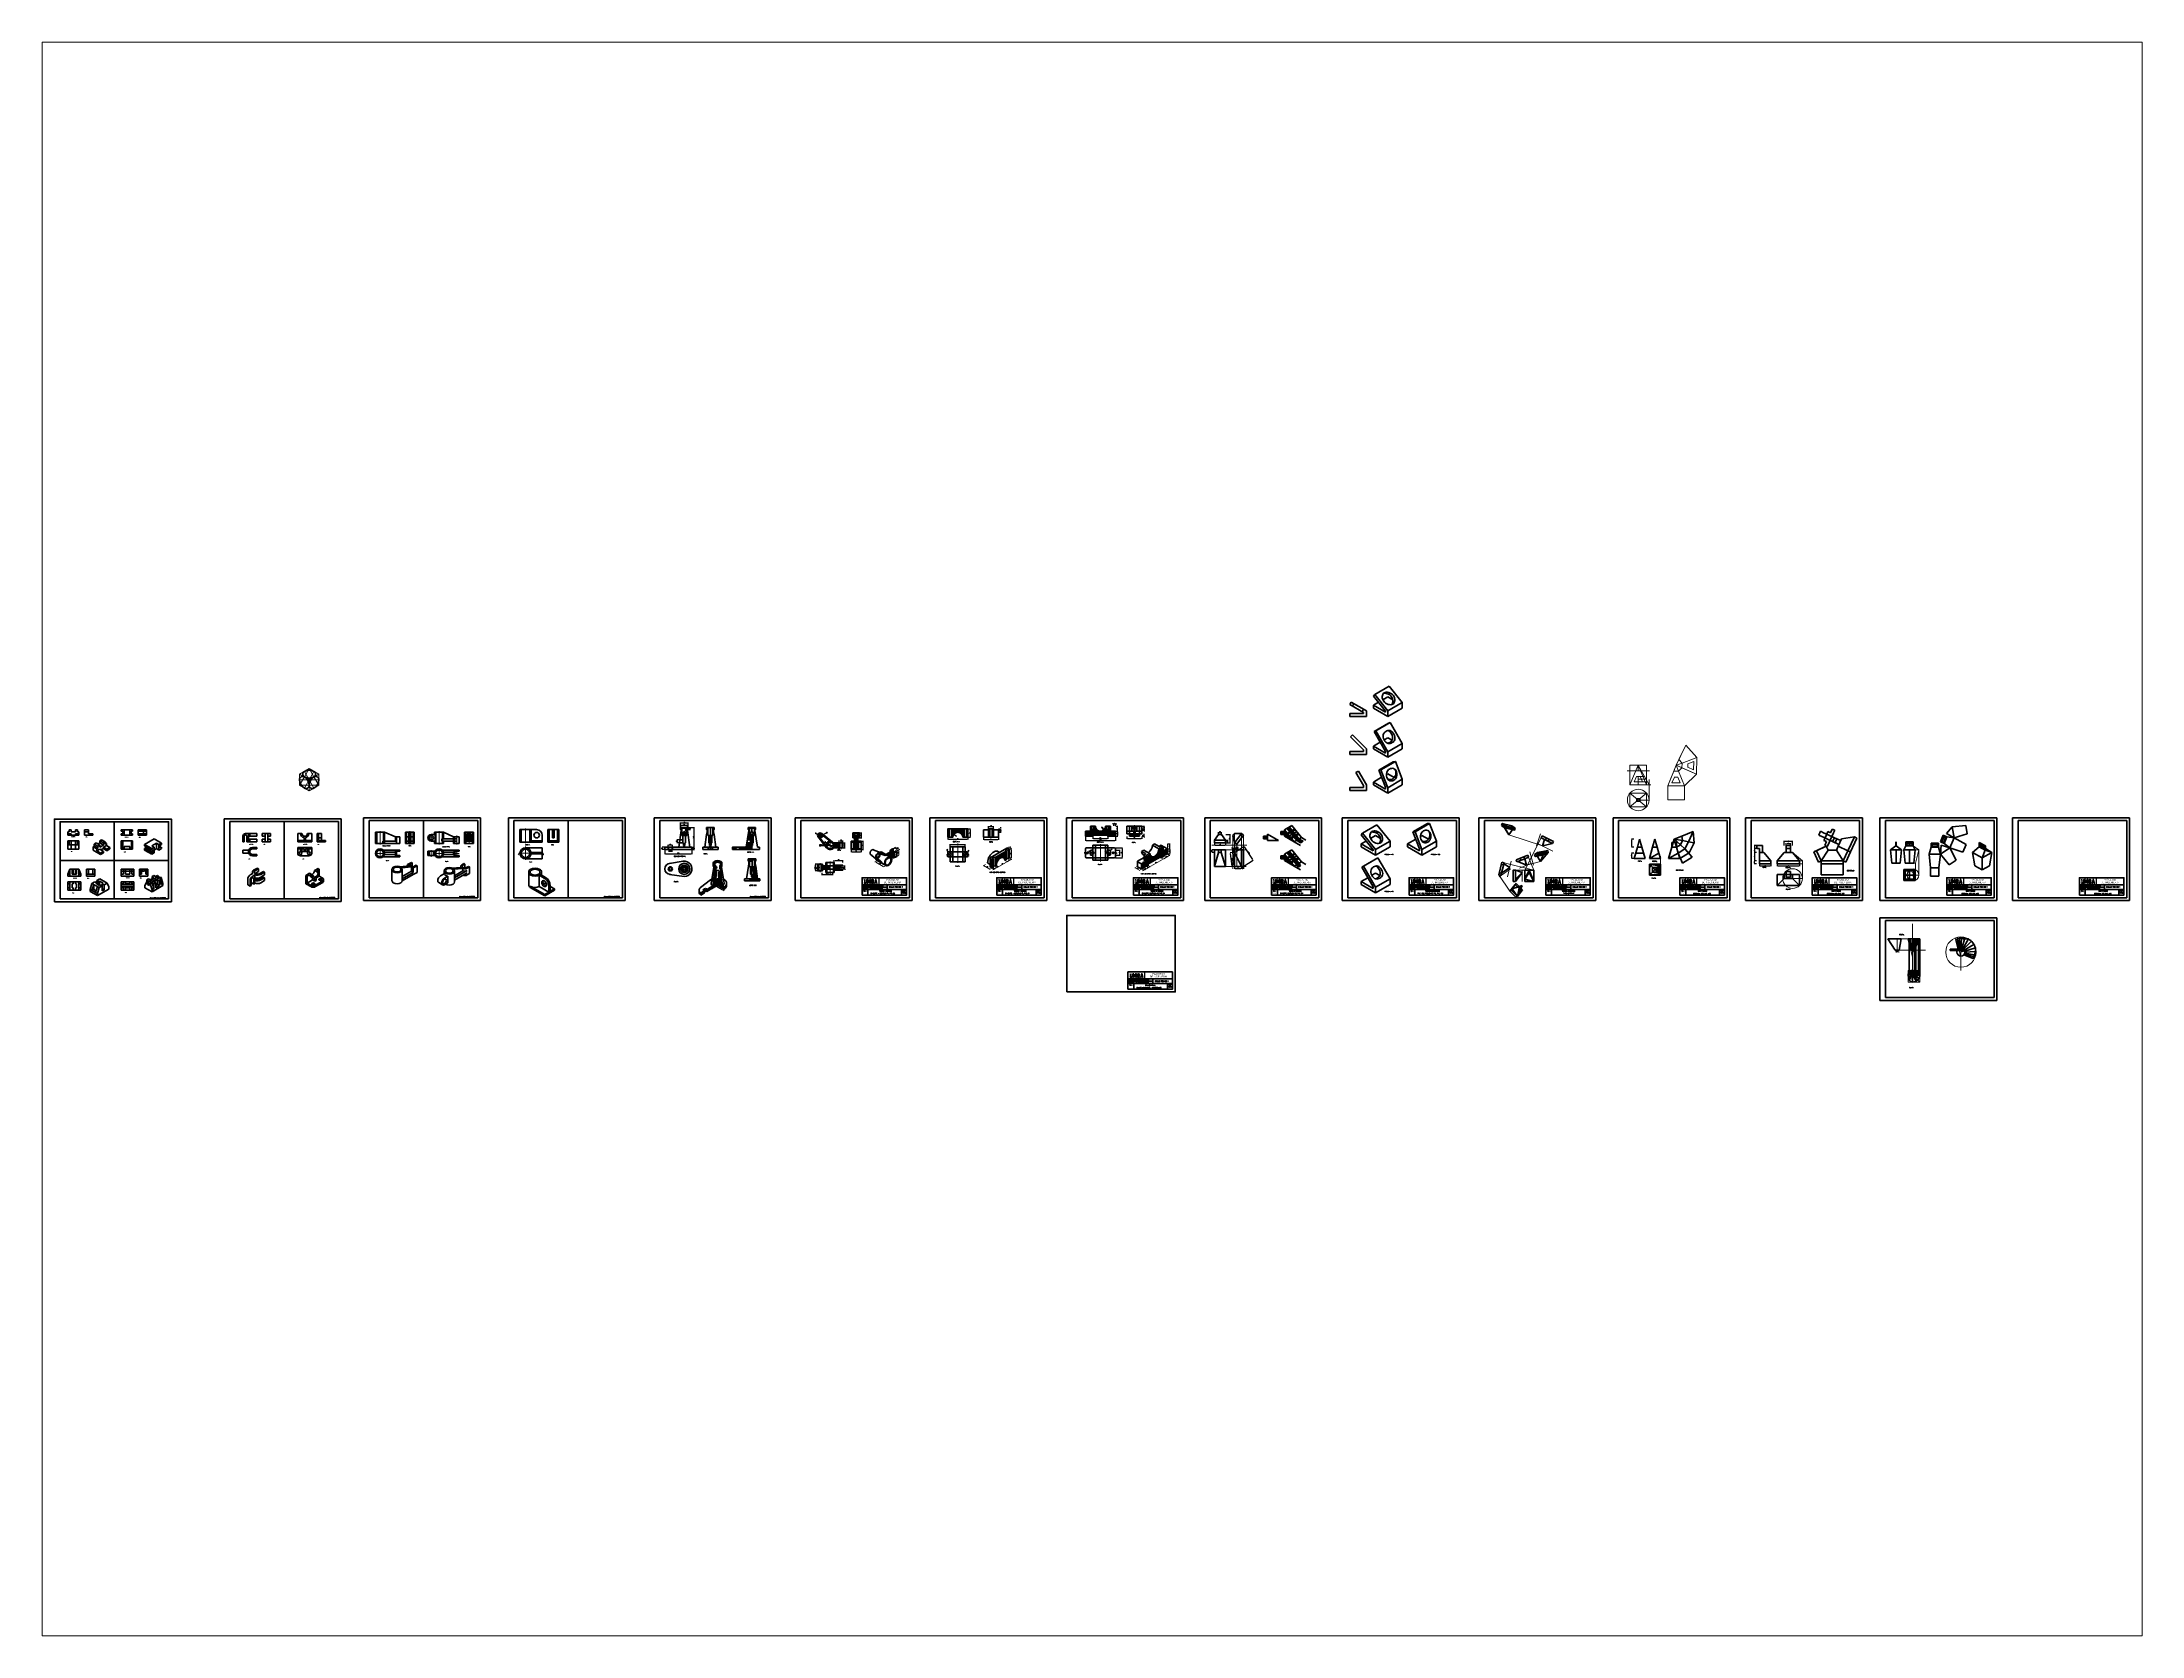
# Paper-space layout 'Layout2' of a CAD drawing. Header units: millimetres. Extents: x 26 to 231, y 20 to 176.
# The model-space entities are those that its viewports show. They can reach past a viewport. Long polylines and large blocks are cut down to what shows.
import ezdxf

# ---------------------------------------------------------------- set-up
doc = ezdxf.new("R2010")
doc.units = ezdxf.units.MM
doc.header["$LTSCALE"] = 0.1
for name, pattern in [('ACAD_ISO03W100', [30, 12, -18]), ('CENTER', [50.8, 31.75, -6.35, 6.35, -6.35]), ('DASHED', [19.05, 12.7, -6.35]), ('DASHED2', [9.525, 6.35, -3.175])]:
    doc.linetypes.add(name, pattern=pattern)
for name, color, linetype, lineweight in [('A2', 2, 'Continuous', 30), ('COTAS', 2, 'Continuous', 9), ('COTAS @ 1', 2, 'Continuous', 9), ('EJES', 1, 'CENTER', 20), ('L1', 2, 'Continuous', 20), ('L2', 4, 'Continuous', 35), ('L3', 210, 'Continuous', 50), ('Layer4', 7, 'DASHED', 20), ('MARGEN', 5, 'Continuous', 35), ('SEG', 3, 'DASHED', 35), ('T1', 2, 'Continuous', 25), ('TEXT1', 2, 'Continuous', 20), ('TEXT2', 4, 'Continuous', 30)]:
    doc.layers.add(name, color=color, linetype=linetype, lineweight=lineweight)
doc.styles.add('ARIA', font='ARIALUNI.TTF')
doc.styles.add('SIMPLEX', font='simplex.shx')
doc.styles.get("Standard").update_dxf_attribs({"font": 'txt.shx', "height": 1})
doc.styles.add('TEXTO GRUESO', font='ARLRDBD.TTF')
doc.dimstyles.new('Anotativo', dxfattribs={"dimscale": 0, "dimtxt": 2.5, "dimasz": 2.5, "dimexe": 1.25, "dimexo": 0.625, "dimtad": 1, "dimtxsty": 'Standard', "dimcen": 2.5, "dimadec": 0, "dimazin": 0, "dimtfac": 1, "dimtmove": 0, "dimatfit": 3, "dimfxl": 0, "dimarcsym": 0})
doc.dimstyles.new('ISO-25', dxfattribs={"dimtxt": 2.5, "dimasz": 2.5, "dimexe": 1.25, "dimexo": 0.625, "dimtad": 1, "dimtxsty": 'Standard', "dimcen": 2.5, "dimadec": 0, "dimazin": 0, "dimtfac": 1, "dimtmove": 0, "dimatfit": 3, "dimfxl": 0, "dimarcsym": 0})
pattern_1 = [(45, (508.4665, -1e-06), (-1.2347852, 1.2347852), [])]

# ---------------------------------------------------------------- blocks, each defined once
blk = doc.blocks.new('*D1')
at = {"layer": 'COTAS', "color": 0, "lineweight": -2, "transparency": 16777216}
for p, q in [((1582.5, 186.7), (1582.5, 170.1)), ((1585, 171.3), (1677.5, 171.3)), ((1680, 186.7), (1680, 170.1))]:
    blk.add_line(p, q, dxfattribs=at)
at = {"layer": 'COTAS', "color": 0, "transparency": 16777216}
for points in [[(1585, 171.7), (1585, 170.9), (1582.5, 171.3)], [(1677.5, 171.7), (1677.5, 170.9), (1680, 171.3)]]:
    blk.add_solid(points, dxfattribs=at)
at = {"layer": 'Defpoints', "color": 0, "transparency": 16777216}
for p in [(1582.5, 187.3), (1680, 187.3), (1680, 171.3)]:
    blk.add_point(p, dxfattribs=at)
at = {"layer": 'COTAS', "color": 0, "transparency": 16777216, "insert": (1631.2, 173.4), "char_height": 2.5, "attachment_point": 5}
blk.add_mtext('97,5', dxfattribs=at)
blk = doc.blocks.new('*D2')
at = {"layer": 'COTAS', "color": 0, "lineweight": -2, "transparency": 16777216}
for p, q in [((1581.9, 194.8), (1573.2, 194.8)), ((1581.9, 187.3), (1573.2, 187.3)), ((1574.5, 189.8), (1574.5, 192.3))]:
    blk.add_line(p, q, dxfattribs=at)
at = {"layer": 'COTAS', "color": 0, "transparency": 16777216}
for points in [[(1574.1, 192.3), (1574.9, 192.3), (1574.5, 194.8)], [(1574.1, 189.8), (1574.9, 189.8), (1574.5, 187.3)]]:
    blk.add_solid(points, dxfattribs=at)
at = {"layer": 'Defpoints', "color": 0, "transparency": 16777216}
for p in [(1574.5, 194.8), (1582.5, 194.8), (1582.5, 187.3)]:
    blk.add_point(p, dxfattribs=at)
at = {"layer": 'COTAS', "color": 0, "transparency": 16777216, "insert": (1572.4, 191.1), "char_height": 2.5, "attachment_point": 5, "rotation": 90}
blk.add_mtext('7,5', dxfattribs=at)
blk = doc.blocks.new('*D3')
at = {"layer": 'COTAS', "color": 0, "lineweight": -2, "transparency": 16777216}
for p, q in [((1666.6, 266.3), (1675.2, 266.3)), ((1666.6, 258.3), (1675.2, 258.3)), ((1673.9, 263.8), (1673.9, 260.8))]:
    blk.add_line(p, q, dxfattribs=at)
at = {"layer": 'COTAS', "color": 0, "transparency": 16777216}
for points in [[(1673.5, 263.8), (1674.4, 263.8), (1673.9, 266.3)], [(1673.5, 260.8), (1674.4, 260.8), (1673.9, 258.3)]]:
    blk.add_solid(points, dxfattribs=at)
at = {"layer": 'Defpoints', "color": 0, "transparency": 16777216}
for p in [(1666, 266.3), (1666, 258.3), (1673.9, 258.3)]:
    blk.add_point(p, dxfattribs=at)
at = {"layer": 'COTAS', "color": 0, "transparency": 16777216, "insert": (1672.1, 262.3), "char_height": 2.5, "attachment_point": 5, "rotation": 90}
blk.add_mtext('8', dxfattribs=at)
blk = doc.blocks.new('*D4')
at = {"layer": 'COTAS', "color": 0, "lineweight": -2, "transparency": 16777216}
for p, q in [((1680.6, 194.8), (1689.2, 194.8)), ((1680.6, 187.3), (1689.2, 187.3)), ((1688, 192.3), (1688, 189.8))]:
    blk.add_line(p, q, dxfattribs=at)
at = {"layer": 'COTAS', "color": 0, "transparency": 16777216}
for points in [[(1687.6, 192.3), (1688.4, 192.3), (1688, 194.8)], [(1687.6, 189.8), (1688.4, 189.8), (1688, 187.3)]]:
    blk.add_solid(points, dxfattribs=at)
at = {"layer": 'Defpoints', "color": 0, "transparency": 16777216}
for p in [(1680, 194.8), (1680, 187.3), (1688, 187.3)]:
    blk.add_point(p, dxfattribs=at)
at = {"layer": 'COTAS', "color": 0, "transparency": 16777216, "insert": (1685.9, 191.1), "char_height": 2.5, "attachment_point": 5, "rotation": 90}
blk.add_mtext('7,5', dxfattribs=at)
blk = doc.blocks.new('*D5')
at = {"layer": 'COTAS', "color": 0, "lineweight": -2, "transparency": 16777216}
for p, q in [((1666.6, 266.3), (1689.2, 266.3)), ((1687.9, 197.3), (1687.9, 263.8)), ((1680.6, 194.8), (1689.2, 194.8))]:
    blk.add_line(p, q, dxfattribs=at)
at = {"layer": 'COTAS', "color": 0, "transparency": 16777216}
for points in [[(1687.5, 263.8), (1688.3, 263.8), (1687.9, 266.3)], [(1687.5, 197.3), (1688.3, 197.3), (1687.9, 194.8)]]:
    blk.add_solid(points, dxfattribs=at)
at = {"layer": 'Defpoints', "color": 0, "transparency": 16777216}
for p in [(1666, 266.3), (1687.9, 266.3), (1680, 194.8)]:
    blk.add_point(p, dxfattribs=at)
at = {"layer": 'COTAS', "color": 0, "transparency": 16777216, "insert": (1685.8, 230.6), "char_height": 2.5, "attachment_point": 5, "rotation": 90}
blk.add_mtext('71,5', dxfattribs=at)
blk = doc.blocks.new('*D6')
at = {"layer": 'COTAS', "color": 0, "lineweight": -2, "transparency": 16777216}
for p, q in [((1640.5, 267), (1640.5, 275.6)), ((1643, 274.3), (1662, 274.3)), ((1664.5, 267), (1664.5, 275.6))]:
    blk.add_line(p, q, dxfattribs=at)
at = {"layer": 'COTAS', "color": 0, "transparency": 16777216}
for points in [[(1643, 274.7), (1643, 273.9), (1640.5, 274.3)], [(1662, 274.7), (1662, 273.9), (1664.5, 274.3)]]:
    blk.add_solid(points, dxfattribs=at)
at = {"layer": 'Defpoints', "color": 0, "transparency": 16777216}
for p in [(1640.5, 266.3), (1664.5, 274.3), (1664.5, 266.3)]:
    blk.add_point(p, dxfattribs=at)
at = {"layer": 'COTAS', "color": 0, "transparency": 16777216, "insert": (1652.5, 276.2), "char_height": 2.5, "attachment_point": 5}
blk.add_mtext('24', dxfattribs=at)
blk = doc.blocks.new('*D7')
at = {"layer": 'COTAS', "color": 0, "lineweight": -2, "transparency": 16777216}
for p, q in [((1639, 267), (1639, 283.6)), ((1641.5, 282.3), (1663.5, 282.3)), ((1666, 267), (1666, 283.6))]:
    blk.add_line(p, q, dxfattribs=at)
at = {"layer": 'COTAS', "color": 0, "transparency": 16777216}
for points in [[(1641.5, 282.7), (1641.5, 281.9), (1639, 282.3)], [(1663.5, 282.7), (1663.5, 281.9), (1666, 282.3)]]:
    blk.add_solid(points, dxfattribs=at)
at = {"layer": 'Defpoints', "color": 0, "transparency": 16777216}
for p in [(1639, 266.3), (1666, 282.3), (1666, 266.3)]:
    blk.add_point(p, dxfattribs=at)
at = {"layer": 'COTAS', "color": 0, "transparency": 16777216, "insert": (1652.5, 284.2), "char_height": 2.5, "attachment_point": 5}
blk.add_mtext('27', dxfattribs=at)
blk = doc.blocks.new('*D8')
at = {"layer": 'COTAS', "color": 0, "lineweight": -2, "transparency": 16777216}
for p, q in [((1648.9, 238.8), (1647.7, 236.6)), ((1650.1, 240.9), (1654.9, 249.7)), ((1660.5, 259.9), (1656.1, 251.9))]:
    blk.add_line(p, q, dxfattribs=at)
at = {"layer": 'COTAS', "color": 0, "transparency": 16777216}
for points in [[(1648.5, 239), (1649.2, 238.6), (1650.1, 240.9)], [(1655.7, 252.1), (1656.5, 251.7), (1654.9, 249.7)]]:
    blk.add_solid(points, dxfattribs=at)
at = {"layer": 'Defpoints', "color": 0, "transparency": 16777216}
for p in [(1650.1, 240.9), (1654.9, 249.7)]:
    blk.add_point(p, dxfattribs=at)
at = {"layer": 'COTAS', "color": 0, "transparency": 16777216, "insert": (1657.3, 257.9), "char_height": 2.5, "attachment_point": 5, "rotation": 61.22642}
blk.add_mtext('∅10', dxfattribs=at)
blk = doc.blocks.new('*D9')
at = {"layer": 'COTAS', "color": 0, "lineweight": -2, "transparency": 16777216}
for p, q in [((1635.8, 221.3), (1625.8, 221.3)), ((1634.3, 211.3), (1625.8, 211.3)), ((1627, 218.8), (1627, 213.8))]:
    blk.add_line(p, q, dxfattribs=at)
at = {"layer": 'COTAS', "color": 0, "transparency": 16777216}
for points in [[(1626.6, 218.8), (1627.4, 218.8), (1627, 221.3)], [(1626.6, 213.8), (1627.4, 213.8), (1627, 211.3)]]:
    blk.add_solid(points, dxfattribs=at)
at = {"layer": 'Defpoints', "color": 0, "transparency": 16777216}
for p in [(1627, 211.3), (1634.9, 211.3), (1636.4, 221.3)]:
    blk.add_point(p, dxfattribs=at)
at = {"layer": 'COTAS', "color": 0, "transparency": 16777216, "insert": (1625.1, 216.3), "char_height": 2.5, "attachment_point": 5, "rotation": 90}
blk.add_mtext('10', dxfattribs=at)
blk = doc.blocks.new('*D10')
at = {"layer": 'COTAS', "color": 0, "lineweight": -2, "transparency": 16777216}
for p, q in [((1595, 195.5), (1595, 204.1)), ((1607.5, 202.8), (1597.5, 202.8)), ((1610, 195.5), (1610, 204.1))]:
    blk.add_line(p, q, dxfattribs=at)
at = {"layer": 'COTAS', "color": 0, "transparency": 16777216}
for points in [[(1597.5, 203.2), (1597.5, 202.4), (1595, 202.8)], [(1607.5, 203.2), (1607.5, 202.4), (1610, 202.8)]]:
    blk.add_solid(points, dxfattribs=at)
at = {"layer": 'Defpoints', "color": 0, "transparency": 16777216}
for p in [(1595, 202.8), (1595, 194.8), (1610, 194.8)]:
    blk.add_point(p, dxfattribs=at)
at = {"layer": 'COTAS', "color": 0, "transparency": 16777216, "insert": (1602.5, 204.7), "char_height": 2.5, "attachment_point": 5}
blk.add_mtext('15', dxfattribs=at)
blk = doc.blocks.new('*D11')
at = {"layer": 'COTAS', "color": 0, "lineweight": -2, "transparency": 16777216}
for p, q in [((1597.5, 186.7), (1597.5, 178.5)), ((1605, 179.7), (1600, 179.7)), ((1607.5, 186.7), (1607.5, 178.5))]:
    blk.add_line(p, q, dxfattribs=at)
at = {"layer": 'COTAS', "color": 0, "transparency": 16777216}
for points in [[(1600, 180.1), (1600, 179.3), (1597.5, 179.7)], [(1605, 180.1), (1605, 179.3), (1607.5, 179.7)]]:
    blk.add_solid(points, dxfattribs=at)
at = {"layer": 'Defpoints', "color": 0, "transparency": 16777216}
for p in [(1597.5, 187.3), (1597.5, 179.7), (1607.5, 187.3)]:
    blk.add_point(p, dxfattribs=at)
at = {"layer": 'COTAS', "color": 0, "transparency": 16777216, "insert": (1602.5, 181.6), "char_height": 2.5, "attachment_point": 5}
blk.add_mtext('10', dxfattribs=at)
blk = doc.blocks.new('*D12')
at = {"layer": 'COTAS', "color": 0, "lineweight": -2, "transparency": 16777216}
for p, q in [((1772.1, 57.9), (1768.8, 52.1)), ((1791, 40.7), (1771.5, 52)), ((1795.9, 44.2), (1792.6, 38.4))]:
    blk.add_line(p, q, dxfattribs=at)
at = {"layer": 'COTAS', "color": 0, "transparency": 16777216}
for points in [[(1771.8, 52.3), (1771.3, 51.6), (1769.4, 53.2)], [(1791.2, 41.1), (1790.8, 40.4), (1793.2, 39.5)]]:
    blk.add_solid(points, dxfattribs=at)
at = {"layer": 'Defpoints', "color": 0, "transparency": 16777216}
for p in [(1769.4, 53.2), (1772.4, 58.4), (1796.2, 44.7)]:
    blk.add_point(p, dxfattribs=at)
at = {"layer": 'COTAS', "color": 0, "transparency": 16777216, "insert": (1782.3, 48.1), "char_height": 2.5, "attachment_point": 5, "rotation": 330}
blk.add_mtext('27,5', dxfattribs=at)
blk = doc.blocks.new('*D76')
at = {"layer": 'COTAS', "color": 0, "lineweight": -2, "transparency": 16777216}
blk.add_line((2630.3, 234), (2622.2, 239.4), dxfattribs=at)
at = {"layer": 'COTAS', "color": 0, "transparency": 16777216}
blk.add_solid([(2622.5, 239.8), (2622, 239.1), (2620.2, 240.8)], dxfattribs=at)
at = {"layer": 'Defpoints', "color": 0, "transparency": 16777216}
for p in [(2620.2, 240.8), (2635.1, 230.7)]:
    blk.add_point(p, dxfattribs=at)
at = {"layer": 'COTAS', "color": 0, "transparency": 16777216, "insert": (2629.4, 235.9), "char_height": 1, "attachment_point": 5, "rotation": 325.98866}
blk.add_mtext('R18', dxfattribs=at)
blk = doc.blocks.new('*D13')
at = {"layer": 'COTAS', "color": 0, "lineweight": -2, "transparency": 16777216}
for p, q in [((2745.1, 262.4), (2745.1, 271)), ((2747.6, 269.7), (2760.6, 269.7)), ((2763.1, 262.4), (2763.1, 271))]:
    blk.add_line(p, q, dxfattribs=at)
at = {"layer": 'COTAS', "color": 0, "transparency": 16777216}
for points in [[(2747.6, 270.2), (2747.6, 269.3), (2745.1, 269.7)], [(2760.6, 270.2), (2760.6, 269.3), (2763.1, 269.7)]]:
    blk.add_solid(points, dxfattribs=at)
at = {"layer": 'Defpoints', "color": 0, "transparency": 16777216}
for p in [(2745.1, 261.7), (2763.1, 269.7), (2763.1, 261.7)]:
    blk.add_point(p, dxfattribs=at)
at = {"layer": 'COTAS', "color": 0, "transparency": 16777216, "insert": (2754.1, 271.6), "char_height": 2.5, "attachment_point": 5}
blk.add_mtext('18', dxfattribs=at)
blk = doc.blocks.new('*D14')
at = {"layer": 'COTAS', "color": 0, "lineweight": -2, "transparency": 16777216}
for p, q in [((2657.4, 165), (2655.6, 163.3)), ((2659.2, 166.7), (2665, 172.2)), ((2676.4, 183.2), (2666.8, 174))]:
    blk.add_line(p, q, dxfattribs=at)
at = {"layer": 'COTAS', "color": 0, "transparency": 16777216}
for points in [[(2657.1, 165.3), (2657.7, 164.7), (2659.2, 166.7)], [(2666.5, 174.3), (2667.1, 173.7), (2665, 172.2)]]:
    blk.add_solid(points, dxfattribs=at)
at = {"layer": 'Defpoints', "color": 0, "transparency": 16777216}
for p in [(2659.2, 166.7), (2665, 172.2)]:
    blk.add_point(p, dxfattribs=at)
at = {"layer": 'COTAS', "color": 0, "transparency": 16777216, "insert": (2673.2, 182.6), "char_height": 2.5, "attachment_point": 5, "rotation": 43.64295}
blk.add_mtext('∅8', dxfattribs=at)
blk = doc.blocks.new('*D15')
at = {"layer": 'COTAS', "color": 0, "lineweight": -2, "transparency": 16777216}
for p, q in [((2727.1, 230.1), (2727.1, 221.5)), ((2781.1, 230.1), (2781.1, 221.5)), ((2729.6, 222.7), (2778.6, 222.7))]:
    blk.add_line(p, q, dxfattribs=at)
at = {"layer": 'COTAS', "color": 0, "transparency": 16777216}
for points in [[(2729.6, 223.2), (2729.6, 222.3), (2727.1, 222.7)], [(2778.6, 223.2), (2778.6, 222.3), (2781.1, 222.7)]]:
    blk.add_solid(points, dxfattribs=at)
at = {"layer": 'Defpoints', "color": 0, "transparency": 16777216}
for p in [(2727.1, 230.7), (2781.1, 230.7), (2781.1, 222.7)]:
    blk.add_point(p, dxfattribs=at)
at = {"layer": 'COTAS', "color": 0, "transparency": 16777216, "insert": (2754.1, 224.6), "char_height": 2.5, "attachment_point": 5}
blk.add_mtext('54', dxfattribs=at)
blk = doc.blocks.new('*D16')
at = {"layer": 'COTAS', "color": 0, "lineweight": -2, "transparency": 16777216}
for p, q in [((2671.7, 261.7), (2680.3, 261.7)), ((2671.7, 230.7), (2680.3, 230.7)), ((2679, 259.2), (2679, 233.2))]:
    blk.add_line(p, q, dxfattribs=at)
at = {"layer": 'COTAS', "color": 0, "transparency": 16777216}
for points in [[(2678.6, 259.2), (2679.4, 259.2), (2679, 261.7)], [(2678.6, 233.2), (2679.4, 233.2), (2679, 230.7)]]:
    blk.add_solid(points, dxfattribs=at)
at = {"layer": 'Defpoints', "color": 0, "transparency": 16777216}
for p in [(2671.1, 261.7), (2671.1, 230.7), (2679, 230.7)]:
    blk.add_point(p, dxfattribs=at)
at = {"layer": 'COTAS', "color": 0, "transparency": 16777216, "insert": (2677.2, 246.2), "char_height": 2.5, "attachment_point": 5, "rotation": 90}
blk.add_mtext('31', dxfattribs=at)
blk = doc.blocks.new('*D17')
at = {"layer": 'COTAS', "color": 0, "lineweight": -2, "transparency": 16777216}
for p, q in [((2781.7, 261.7), (2790.3, 261.7)), ((2781.7, 257.7), (2790.3, 257.7)), ((2789.1, 264.2), (2789.1, 266.7)), ((2789.1, 257.7), (2789.1, 261.7)), ((2789.1, 255.2), (2789.1, 252.7))]:
    blk.add_line(p, q, dxfattribs=at)
at = {"layer": 'COTAS', "color": 0, "transparency": 16777216}
for points in [[(2788.7, 264.2), (2789.5, 264.2), (2789.1, 261.7)], [(2788.7, 255.2), (2789.5, 255.2), (2789.1, 257.7)]]:
    blk.add_solid(points, dxfattribs=at)
at = {"layer": 'Defpoints', "color": 0, "transparency": 16777216}
for p in [(2781.1, 261.7), (2781.1, 257.7), (2789.1, 261.7)]:
    blk.add_point(p, dxfattribs=at)
at = {"layer": 'COTAS', "color": 0, "transparency": 16777216, "insert": (2787.2, 259.7), "char_height": 2.5, "attachment_point": 5, "rotation": 90}
blk.add_mtext('4', dxfattribs=at)
blk = doc.blocks.new('*D18')
at = {"layer": 'COTAS', "color": 0, "lineweight": -2, "transparency": 16777216}
for p, q in [((2781.7, 257.7), (2790.3, 257.7)), ((2781.7, 248.7), (2790.3, 248.7)), ((2789, 255.2), (2789, 251.2))]:
    blk.add_line(p, q, dxfattribs=at)
at = {"layer": 'COTAS', "color": 0, "transparency": 16777216}
for points in [[(2788.6, 255.2), (2789.4, 255.2), (2789, 257.7)], [(2788.6, 251.2), (2789.4, 251.2), (2789, 248.7)]]:
    blk.add_solid(points, dxfattribs=at)
at = {"layer": 'Defpoints', "color": 0, "transparency": 16777216}
for p in [(2781.1, 257.7), (2781.1, 248.7), (2789, 248.7)]:
    blk.add_point(p, dxfattribs=at)
at = {"layer": 'COTAS', "color": 0, "transparency": 16777216, "insert": (2787.1, 253.2), "char_height": 2.5, "attachment_point": 5, "rotation": 90}
blk.add_mtext('9', dxfattribs=at)
blk = doc.blocks.new('*D19')
at = {"layer": 'COTAS', "color": 0, "lineweight": -2, "transparency": 16777216}
for p, q in [((2599.1, 230.1), (2599.1, 222.5)), ((2671.1, 230.1), (2671.1, 222.5)), ((2601.6, 223.7), (2668.6, 223.7))]:
    blk.add_line(p, q, dxfattribs=at)
at = {"layer": 'COTAS', "color": 0, "transparency": 16777216}
for points in [[(2601.6, 224.2), (2601.6, 223.3), (2599.1, 223.7)], [(2668.6, 224.2), (2668.6, 223.3), (2671.1, 223.7)]]:
    blk.add_solid(points, dxfattribs=at)
at = {"layer": 'Defpoints', "color": 0, "transparency": 16777216}
for p in [(2599.1, 230.7), (2671.1, 230.7), (2671.1, 223.7)]:
    blk.add_point(p, dxfattribs=at)
at = {"layer": 'COTAS', "color": 0, "transparency": 16777216, "insert": (2635.1, 225.6), "char_height": 2.5, "attachment_point": 5}
blk.add_mtext('72', dxfattribs=at)
blk = doc.blocks.new('*D20')
at = {"layer": 'COTAS', "color": 0, "lineweight": -2, "transparency": 16777216}
for p, q in [((2594.3, 186.9), (2598.6, 180.3)), ((2601.1, 176.5), (2600, 178.2))]:
    blk.add_line(p, q, dxfattribs=at)
at = {"layer": 'COTAS', "color": 0, "transparency": 16777216}
blk.add_solid([(2599, 180.5), (2598.3, 180), (2600, 178.2)], dxfattribs=at)
at = {"layer": 'Defpoints', "color": 0, "transparency": 16777216}
for p in [(2600, 178.2), (2601.1, 176.5)]:
    blk.add_point(p, dxfattribs=at)
at = {"layer": 'COTAS', "color": 0, "transparency": 16777216, "insert": (2597.4, 185.6), "char_height": 2.5, "attachment_point": 5, "rotation": 302.90742}
blk.add_mtext('R2', dxfattribs=at)
blk = doc.blocks.new('*D21')
at = {"layer": 'COTAS', "color": 0, "lineweight": -2, "transparency": 16777216}
for p, q in [((3120.2, 234.1), (3120.2, 225.5)), ((3122.7, 226.8), (3171.7, 226.8)), ((3174.2, 234.1), (3174.2, 225.5))]:
    blk.add_line(p, q, dxfattribs=at)
at = {"layer": 'COTAS', "color": 0, "transparency": 16777216}
for points in [[(3122.7, 227.2), (3122.7, 226.4), (3120.2, 226.8)], [(3171.7, 227.2), (3171.7, 226.4), (3174.2, 226.8)]]:
    blk.add_solid(points, dxfattribs=at)
at = {"layer": 'Defpoints', "color": 0, "transparency": 16777216}
for p in [(3120.2, 234.8), (3174.2, 234.8), (3174.2, 226.8)]:
    blk.add_point(p, dxfattribs=at)
at = {"layer": 'COTAS', "color": 0, "transparency": 16777216, "insert": (3147.2, 228.7), "char_height": 2.5, "attachment_point": 5}
blk.add_mtext('54', dxfattribs=at)
blk = doc.blocks.new('*D22')
at = {"layer": 'COTAS', "color": 0, "lineweight": -2, "transparency": 16777216}
for p, q in [((3093.2, 234.1), (3093.2, 218.1)), ((3201.2, 234.1), (3201.2, 218.1)), ((3095.7, 219.4), (3198.7, 219.4))]:
    blk.add_line(p, q, dxfattribs=at)
at = {"layer": 'COTAS', "color": 0, "transparency": 16777216}
for points in [[(3095.7, 219.8), (3095.7, 218.9), (3093.2, 219.4)], [(3198.7, 219.8), (3198.7, 218.9), (3201.2, 219.4)]]:
    blk.add_solid(points, dxfattribs=at)
at = {"layer": 'Defpoints', "color": 0, "transparency": 16777216}
for p in [(3093.2, 234.8), (3201.2, 234.8), (3201.2, 219.4)]:
    blk.add_point(p, dxfattribs=at)
at = {"layer": 'COTAS', "color": 0, "transparency": 16777216, "insert": (3147.2, 221.2), "char_height": 2.5, "attachment_point": 5}
blk.add_mtext('108', dxfattribs=at)
blk = doc.blocks.new('*D23')
at = {"layer": 'COTAS', "color": 0, "lineweight": -2, "transparency": 16777216}
for p, q in [((3201.9, 252.8), (3210.5, 252.8)), ((3201.9, 234.8), (3210.5, 234.8)), ((3209.2, 250.3), (3209.2, 237.3))]:
    blk.add_line(p, q, dxfattribs=at)
at = {"layer": 'COTAS', "color": 0, "transparency": 16777216}
for points in [[(3208.8, 250.3), (3209.6, 250.3), (3209.2, 252.8)], [(3208.8, 237.3), (3209.6, 237.3), (3209.2, 234.8)]]:
    blk.add_solid(points, dxfattribs=at)
at = {"layer": 'Defpoints', "color": 0, "transparency": 16777216}
for p in [(3201.2, 252.8), (3201.2, 234.8), (3209.2, 234.8)]:
    blk.add_point(p, dxfattribs=at)
at = {"layer": 'COTAS', "color": 0, "transparency": 16777216, "insert": (3207.4, 243.8), "char_height": 2.5, "attachment_point": 5, "rotation": 90}
blk.add_mtext('18', dxfattribs=at)
blk = doc.blocks.new('*D24')
at = {"layer": 'COTAS', "color": 0, "lineweight": -2, "transparency": 16777216}
for p, q in [((3201.9, 252.8), (3210.5, 252.8)), ((3202.5, 270.8), (3210.5, 270.8)), ((3209.2, 255.3), (3209.2, 268.3))]:
    blk.add_line(p, q, dxfattribs=at)
at = {"layer": 'COTAS', "color": 0, "transparency": 16777216}
for points in [[(3208.8, 268.3), (3209.6, 268.3), (3209.2, 270.8)], [(3208.8, 255.3), (3209.6, 255.3), (3209.2, 252.8)]]:
    blk.add_solid(points, dxfattribs=at)
at = {"layer": 'Defpoints', "color": 0, "transparency": 16777216}
for p in [(3201.2, 252.8), (3201.9, 270.8), (3209.2, 270.8)]:
    blk.add_point(p, dxfattribs=at)
at = {"layer": 'COTAS', "color": 0, "transparency": 16777216, "insert": (3207.4, 261.8), "char_height": 2.5, "attachment_point": 5, "rotation": 90}
blk.add_mtext('18', dxfattribs=at)
blk = doc.blocks.new('*D25')
at = {"layer": 'COTAS', "color": 0, "lineweight": -2, "transparency": 16777216}
for p, q in [((3163.1, 183.4), (3169.4, 178.7)), ((3177, 173), (3171.4, 177.2)), ((3179.1, 171.5), (3181.1, 170))]:
    blk.add_line(p, q, dxfattribs=at)
at = {"layer": 'COTAS', "color": 0, "transparency": 16777216}
for points in [[(3169.7, 179), (3169.2, 178.3), (3171.4, 177.2)], [(3179.3, 171.8), (3178.8, 171.2), (3177, 173)]]:
    blk.add_solid(points, dxfattribs=at)
at = {"layer": 'Defpoints', "color": 0, "transparency": 16777216}
for p in [(3171.4, 177.2), (3177, 173)]:
    blk.add_point(p, dxfattribs=at)
at = {"layer": 'COTAS', "color": 0, "transparency": 16777216, "insert": (3166.4, 183.3), "char_height": 2.5, "attachment_point": 5, "rotation": 323.36392}
blk.add_mtext('∅7', dxfattribs=at)
blk = doc.blocks.new('*D63')
at = {"layer": 'COTAS', "color": 0, "lineweight": -2, "transparency": 16777216}
for p, q in [((3098.2, 171.6), (3096.4, 169.8)), ((3100, 173.3), (3103.5, 176.8)), ((3109.2, 182.4), (3105.3, 178.6))]:
    blk.add_line(p, q, dxfattribs=at)
at = {"layer": 'COTAS', "color": 0, "transparency": 16777216}
for points in [[(3097.9, 171.9), (3098.5, 171.3), (3100, 173.3)], [(3105, 178.9), (3105.6, 178.3), (3103.5, 176.8)]]:
    blk.add_solid(points, dxfattribs=at)
at = {"layer": 'Defpoints', "color": 0, "transparency": 16777216}
for p in [(3100, 173.3), (3103.5, 176.8)]:
    blk.add_point(p, dxfattribs=at)
at = {"layer": 'COTAS', "color": 0, "transparency": 16777216, "insert": (3107.3, 182.2), "char_height": 1, "attachment_point": 5, "rotation": 44.47431}
blk.add_mtext('∅5', dxfattribs=at)
blk = doc.blocks.new('*D26')
at = {"layer": 'COTAS', "color": 0, "lineweight": -2, "transparency": 16777216}
for p, q in [((3201.9, 184.1), (3218.5, 184.1)), ((3201.9, 166.1), (3218.5, 166.1)), ((3217.2, 168.6), (3217.2, 181.6))]:
    blk.add_line(p, q, dxfattribs=at)
at = {"layer": 'COTAS', "color": 0, "transparency": 16777216}
for points in [[(3216.8, 181.6), (3217.7, 181.6), (3217.2, 184.1)], [(3216.8, 168.6), (3217.7, 168.6), (3217.2, 166.1)]]:
    blk.add_solid(points, dxfattribs=at)
at = {"layer": 'Defpoints', "color": 0, "transparency": 16777216}
for p in [(3201.2, 184.1), (3201.2, 166.1), (3217.2, 184.1)]:
    blk.add_point(p, dxfattribs=at)
at = {"layer": 'COTAS', "color": 0, "transparency": 16777216, "insert": (3215.4, 175.1), "char_height": 2.5, "attachment_point": 5, "rotation": 90}
blk.add_mtext('18', dxfattribs=at)
blk = doc.blocks.new('*D27')
at = {"layer": 'COTAS', "color": 0, "lineweight": -2, "transparency": 16777216}
blk.add_line((3150.8, 266.6), (3157.3, 259), dxfattribs=at)
at = {"layer": 'COTAS', "color": 0, "transparency": 16777216}
blk.add_solid([(3157.6, 259.3), (3157, 258.7), (3158.9, 257.1)], dxfattribs=at)
at = {"layer": 'Defpoints', "color": 0, "transparency": 16777216}
for p in [(3147.2, 270.8), (3158.9, 257.1)]:
    blk.add_point(p, dxfattribs=at)
at = {"layer": 'COTAS', "color": 0, "transparency": 16777216, "insert": (3154.5, 265.1), "char_height": 2.5, "attachment_point": 5, "rotation": 310.54372}
blk.add_mtext('R18', dxfattribs=at)
blk = doc.blocks.new('*D28')
at = {"layer": 'COTAS', "color": 0, "lineweight": -2, "transparency": 16777216}
for p, q in [((3297.3, 238.8), (3305.9, 238.8)), ((3297.3, 234.8), (3305.9, 234.8)), ((3304.7, 241.3), (3304.7, 243.8)), ((3304.7, 234.8), (3304.7, 238.8)), ((3304.7, 232.3), (3304.7, 229.8))]:
    blk.add_line(p, q, dxfattribs=at)
at = {"layer": 'COTAS', "color": 0, "transparency": 16777216}
for points in [[(3304.3, 241.3), (3305.1, 241.3), (3304.7, 238.8)], [(3304.3, 232.3), (3305.1, 232.3), (3304.7, 234.8)]]:
    blk.add_solid(points, dxfattribs=at)
at = {"layer": 'Defpoints', "color": 0, "transparency": 16777216}
for p in [(3296.7, 238.8), (3296.7, 234.8), (3304.7, 238.8)]:
    blk.add_point(p, dxfattribs=at)
at = {"layer": 'COTAS', "color": 0, "transparency": 16777216, "insert": (3302.8, 236.8), "char_height": 2.5, "attachment_point": 5, "rotation": 90}
blk.add_mtext('4', dxfattribs=at)
blk = doc.blocks.new('*D29')
at = {"layer": 'COTAS', "color": 0, "lineweight": -2, "transparency": 16777216}
for p, q in [((3201.9, 193.1), (3226.5, 193.1)), ((3201.9, 157.1), (3226.5, 157.1)), ((3225.2, 190.6), (3225.2, 159.6))]:
    blk.add_line(p, q, dxfattribs=at)
at = {"layer": 'COTAS', "color": 0, "transparency": 16777216}
for points in [[(3224.8, 190.6), (3225.6, 190.6), (3225.2, 193.1)], [(3224.8, 159.6), (3225.6, 159.6), (3225.2, 157.1)]]:
    blk.add_solid(points, dxfattribs=at)
at = {"layer": 'Defpoints', "color": 0, "transparency": 16777216}
for p in [(3201.2, 193.1), (3201.2, 157.1), (3225.2, 157.1)]:
    blk.add_point(p, dxfattribs=at)
at = {"layer": 'COTAS', "color": 0, "transparency": 16777216, "insert": (3223.3, 175.1), "char_height": 2.5, "attachment_point": 5, "rotation": 90}
blk.add_mtext('36', dxfattribs=at)
blk = doc.blocks.new('*D30')
at = {"layer": 'COTAS', "color": 0, "lineweight": -2, "transparency": 16777216}
for p, q in [((3242.7, 234.1), (3242.7, 225.6)), ((3245.2, 226.9), (3294.2, 226.9)), ((3296.7, 234.1), (3296.7, 225.6))]:
    blk.add_line(p, q, dxfattribs=at)
at = {"layer": 'COTAS', "color": 0, "transparency": 16777216}
for points in [[(3245.2, 227.3), (3245.2, 226.4), (3242.7, 226.9)], [(3294.2, 227.3), (3294.2, 226.4), (3296.7, 226.9)]]:
    blk.add_solid(points, dxfattribs=at)
at = {"layer": 'Defpoints', "color": 0, "transparency": 16777216}
for p in [(3242.7, 234.8), (3296.7, 234.8), (3296.7, 226.9)]:
    blk.add_point(p, dxfattribs=at)
at = {"layer": 'COTAS', "color": 0, "transparency": 16777216, "insert": (3269.7, 228.7), "char_height": 2.5, "attachment_point": 5}
blk.add_mtext('54', dxfattribs=at)
blk = doc.blocks.new('*D31')
at = {"layer": 'COTAS', "color": 0, "lineweight": -2, "transparency": 16777216}
for p, q in [((3297.3, 270.8), (3305.9, 270.8)), ((3297.3, 260.8), (3305.9, 260.8)), ((3304.7, 268.3), (3304.7, 263.3))]:
    blk.add_line(p, q, dxfattribs=at)
at = {"layer": 'COTAS', "color": 0, "transparency": 16777216}
for points in [[(3304.3, 268.3), (3305.1, 268.3), (3304.7, 270.8)], [(3304.3, 263.3), (3305.1, 263.3), (3304.7, 260.8)]]:
    blk.add_solid(points, dxfattribs=at)
at = {"layer": 'Defpoints', "color": 0, "transparency": 16777216}
for p in [(3296.7, 270.8), (3296.7, 260.8), (3304.7, 260.8)]:
    blk.add_point(p, dxfattribs=at)
at = {"layer": 'COTAS', "color": 0, "transparency": 16777216, "insert": (3302.8, 265.8), "char_height": 2.5, "attachment_point": 5, "rotation": 90}
blk.add_mtext('10', dxfattribs=at)
blk = doc.blocks.new('*D32')
at = {"layer": 'COTAS', "color": 0, "lineweight": -2, "transparency": 16777216}
for p, q in [((3297.3, 260.8), (3305.9, 260.8)), ((3297.3, 256.8), (3305.9, 256.8)), ((3304.7, 263.3), (3304.7, 265.8)), ((3304.7, 260.8), (3304.7, 256.8)), ((3304.7, 254.3), (3304.7, 251.8))]:
    blk.add_line(p, q, dxfattribs=at)
at = {"layer": 'COTAS', "color": 0, "transparency": 16777216}
for points in [[(3304.3, 263.3), (3305.1, 263.3), (3304.7, 260.8)], [(3304.3, 254.3), (3305.1, 254.3), (3304.7, 256.8)]]:
    blk.add_solid(points, dxfattribs=at)
at = {"layer": 'Defpoints', "color": 0, "transparency": 16777216}
for p in [(3296.7, 260.8), (3296.7, 256.8), (3304.7, 256.8)]:
    blk.add_point(p, dxfattribs=at)
at = {"layer": 'COTAS', "color": 0, "transparency": 16777216, "insert": (3302.8, 258.8), "char_height": 2.5, "attachment_point": 5, "rotation": 90}
blk.add_mtext('4', dxfattribs=at)
blk = doc.blocks.new('*D33')
at = {"layer": 'COTAS', "color": 0, "lineweight": -2, "transparency": 16777216}
for p, q in [((3192.7, 278.8), (3190.2, 278.8)), ((3195.2, 271.4), (3195.2, 280)), ((3201.2, 278.8), (3195.2, 278.8)), ((3201.2, 271.4), (3201.2, 280)), ((3203.7, 278.8), (3206.2, 278.8))]:
    blk.add_line(p, q, dxfattribs=at)
at = {"layer": 'COTAS', "color": 0, "transparency": 16777216}
for points in [[(3192.7, 279.2), (3192.7, 278.3), (3195.2, 278.8)], [(3203.7, 279.2), (3203.7, 278.3), (3201.2, 278.8)]]:
    blk.add_solid(points, dxfattribs=at)
at = {"layer": 'Defpoints', "color": 0, "transparency": 16777216}
for p in [(3195.2, 278.8), (3195.2, 270.8), (3201.2, 270.8)]:
    blk.add_point(p, dxfattribs=at)
at = {"layer": 'COTAS', "color": 0, "transparency": 16777216, "insert": (3198.2, 280.6), "char_height": 2.5, "attachment_point": 5}
blk.add_mtext('6', dxfattribs=at)
blk = doc.blocks.new('*D77')
at = {"layer": 'COTAS', "color": 0, "lineweight": -2, "transparency": 16777216}
for p, q in [((3181.2, 182.1), (3182.9, 183.2)), ((3189.4, 187.7), (3184.9, 184.6))]:
    blk.add_line(p, q, dxfattribs=at)
at = {"layer": 'COTAS', "color": 0, "transparency": 16777216}
blk.add_solid([(3184.7, 185), (3185.2, 184.3), (3182.9, 183.2)], dxfattribs=at)
at = {"layer": 'Defpoints', "color": 0, "transparency": 16777216}
for p in [(3181.2, 182.1), (3182.9, 183.2)]:
    blk.add_point(p, dxfattribs=at)
at = {"layer": 'COTAS', "color": 0, "transparency": 16777216, "insert": (3187.5, 187.8), "char_height": 1, "attachment_point": 5, "rotation": 34.85294}
blk.add_mtext('R2', dxfattribs=at)
blk = doc.blocks.new('*D34')
at = {"layer": 'COTAS', "color": 0, "lineweight": -2, "transparency": 16777216}
for p, q in [((3389.2, 189), (3397.7, 189)), ((3389.2, 171), (3397.7, 171)), ((3396.5, 186.5), (3396.5, 173.5))]:
    blk.add_line(p, q, dxfattribs=at)
at = {"layer": 'COTAS', "color": 0, "transparency": 16777216}
for points in [[(3396.1, 186.5), (3396.9, 186.5), (3396.5, 189)], [(3396.1, 173.5), (3396.9, 173.5), (3396.5, 171)]]:
    blk.add_solid(points, dxfattribs=at)
at = {"layer": 'Defpoints', "color": 0, "transparency": 16777216}
for p in [(3388.5, 189), (3388.5, 171), (3396.5, 171)]:
    blk.add_point(p, dxfattribs=at)
at = {"layer": 'COTAS', "color": 0, "transparency": 16777216, "insert": (3394.6, 180), "char_height": 2.5, "attachment_point": 5, "rotation": 90}
blk.add_mtext('18', dxfattribs=at)
blk = doc.blocks.new('*D35')
at = {"layer": 'COTAS', "color": 0, "lineweight": -2, "transparency": 16777216}
for p, q in [((3389.2, 207), (3397.8, 207)), ((3389.2, 189), (3397.8, 189)), ((3396.5, 191.5), (3396.5, 204.5))]:
    blk.add_line(p, q, dxfattribs=at)
at = {"layer": 'COTAS', "color": 0, "transparency": 16777216}
for points in [[(3396.1, 204.5), (3396.9, 204.5), (3396.5, 207)], [(3396.1, 191.5), (3396.9, 191.5), (3396.5, 189)]]:
    blk.add_solid(points, dxfattribs=at)
at = {"layer": 'Defpoints', "color": 0, "transparency": 16777216}
for p in [(3388.5, 207), (3388.5, 189), (3396.5, 207)]:
    blk.add_point(p, dxfattribs=at)
at = {"layer": 'COTAS', "color": 0, "transparency": 16777216, "insert": (3394.7, 198), "char_height": 2.5, "attachment_point": 5, "rotation": 90}
blk.add_mtext('18', dxfattribs=at)
blk = doc.blocks.new('*D36')
at = {"layer": 'COTAS', "color": 0, "lineweight": -2, "transparency": 16777216}
for p, q in [((2608.1, 197.1), (2608.1, 205.7)), ((2610.6, 204.5), (2659.6, 204.5)), ((2662.1, 197.1), (2662.1, 205.7))]:
    blk.add_line(p, q, dxfattribs=at)
at = {"layer": 'COTAS', "color": 0, "transparency": 16777216}
for points in [[(2610.6, 204.9), (2610.6, 204.1), (2608.1, 204.5)], [(2659.6, 204.9), (2659.6, 204.1), (2662.1, 204.5)]]:
    blk.add_solid(points, dxfattribs=at)
at = {"layer": 'Defpoints', "color": 0, "transparency": 16777216}
for p in [(2608.1, 196.5), (2662.1, 204.5), (2662.1, 196.5)]:
    blk.add_point(p, dxfattribs=at)
at = {"layer": 'COTAS', "color": 0, "transparency": 16777216, "insert": (2635.1, 206.4), "char_height": 2.5, "attachment_point": 5}
blk.add_mtext('54', dxfattribs=at)
blk = doc.blocks.new('*D37')
at = {"layer": 'COTAS', "color": 0, "lineweight": -2, "transparency": 16777216}
for p, q in [((2251.5, 186), (2251.5, 177.3)), ((2254, 178.6), (2285, 178.6)), ((2287.5, 186), (2287.5, 177.3))]:
    blk.add_line(p, q, dxfattribs=at)
at = {"layer": 'COTAS', "color": 0, "transparency": 16777216}
for points in [[(2254, 179), (2254, 178.2), (2251.5, 178.6)], [(2285, 179), (2285, 178.2), (2287.5, 178.6)]]:
    blk.add_solid(points, dxfattribs=at)
at = {"layer": 'Defpoints', "color": 0, "transparency": 16777216}
for p in [(2251.5, 186.6), (2287.5, 186.6), (2287.5, 178.6)]:
    blk.add_point(p, dxfattribs=at)
at = {"layer": 'COTAS', "color": 0, "transparency": 16777216, "insert": (2269.5, 180.5), "char_height": 2.5, "attachment_point": 5}
blk.add_mtext('36', dxfattribs=at)
blk = doc.blocks.new('*D38')
at = {"layer": 'COTAS', "color": 0, "lineweight": -2, "transparency": 16777216}
for p, q in [((2288.1, 216.6), (2296.7, 216.6)), ((2288.1, 186.6), (2296.7, 186.6)), ((2295.5, 189.1), (2295.5, 214.1))]:
    blk.add_line(p, q, dxfattribs=at)
at = {"layer": 'COTAS', "color": 0, "transparency": 16777216}
for points in [[(2295.1, 214.1), (2295.9, 214.1), (2295.5, 216.6)], [(2295.1, 189.1), (2295.9, 189.1), (2295.5, 186.6)]]:
    blk.add_solid(points, dxfattribs=at)
at = {"layer": 'Defpoints', "color": 0, "transparency": 16777216}
for p in [(2287.5, 216.6), (2287.5, 186.6), (2295.5, 216.6)]:
    blk.add_point(p, dxfattribs=at)
at = {"layer": 'COTAS', "color": 0, "transparency": 16777216, "insert": (2293.6, 201.6), "char_height": 2.5, "attachment_point": 5, "rotation": 90}
blk.add_mtext('30', dxfattribs=at)
blk = doc.blocks.new('*D39')
at = {"layer": 'COTAS', "color": 0, "lineweight": -2, "transparency": 16777216}
for p, q in [((2282.1, 246.6), (2290.8, 246.6)), ((2282.1, 228.6), (2290.8, 228.6)), ((2289.5, 231.1), (2289.5, 244.1))]:
    blk.add_line(p, q, dxfattribs=at)
at = {"layer": 'COTAS', "color": 0, "transparency": 16777216}
for points in [[(2289.1, 244.1), (2289.9, 244.1), (2289.5, 246.6)], [(2289.1, 231.1), (2289.9, 231.1), (2289.5, 228.6)]]:
    blk.add_solid(points, dxfattribs=at)
at = {"layer": 'Defpoints', "color": 0, "transparency": 16777216}
for p in [(2281.5, 246.6), (2281.5, 228.6), (2289.5, 246.6)]:
    blk.add_point(p, dxfattribs=at)
at = {"layer": 'COTAS', "color": 0, "transparency": 16777216, "insert": (2287.6, 237.6), "char_height": 2.5, "attachment_point": 5, "rotation": 90}
blk.add_mtext('18', dxfattribs=at)
blk = doc.blocks.new('*D40')
at = {"layer": 'COTAS', "color": 0, "lineweight": -2, "transparency": 16777216}
for p, q in [((2222.1, 210.6), (2230.7, 210.6)), ((2222.1, 192.6), (2230.7, 192.6)), ((2229.5, 195.1), (2229.5, 208.1))]:
    blk.add_line(p, q, dxfattribs=at)
at = {"layer": 'COTAS', "color": 0, "transparency": 16777216}
for points in [[(2229.1, 208.1), (2229.9, 208.1), (2229.5, 210.6)], [(2229.1, 195.1), (2229.9, 195.1), (2229.5, 192.6)]]:
    blk.add_solid(points, dxfattribs=at)
at = {"layer": 'Defpoints', "color": 0, "transparency": 16777216}
for p in [(2221.5, 210.6), (2221.5, 192.6), (2229.5, 210.6)]:
    blk.add_point(p, dxfattribs=at)
at = {"layer": 'COTAS', "color": 0, "transparency": 16777216, "insert": (2227.6, 201.6), "char_height": 2.5, "attachment_point": 5, "rotation": 90}
blk.add_mtext('18', dxfattribs=at)
blk = doc.blocks.new('*D64')
at = {"layer": 'COTAS', "color": 0, "lineweight": -2, "transparency": 16777216}
for p, q in [((2156.9, 215.8), (2164.8, 210.1)), ((2186.2, 194.5), (2166.8, 208.6)), ((2188.3, 193.1), (2190.3, 191.6))]:
    blk.add_line(p, q, dxfattribs=at)
at = {"layer": 'COTAS', "color": 0, "transparency": 16777216}
for points in [[(2165, 210.4), (2164.5, 209.8), (2166.8, 208.6)], [(2188.5, 193.4), (2188, 192.7), (2186.2, 194.5)]]:
    blk.add_solid(points, dxfattribs=at)
at = {"layer": 'Defpoints', "color": 0, "transparency": 16777216}
for p in [(2166.8, 208.6), (2186.2, 194.5)]:
    blk.add_point(p, dxfattribs=at)
at = {"layer": 'COTAS', "color": 0, "transparency": 16777216, "insert": (2159.1, 215.6), "char_height": 1, "attachment_point": 5, "rotation": 324.04103}
blk.add_mtext('∅24', dxfattribs=at)
blk = doc.blocks.new('*D57')
at = {"layer": 'COTAS', "color": 0, "lineweight": -2, "transparency": 16777216}
for p, q in [((2144.6, 201.4), (2159, 201.5)), ((2176.5, 201.6), (2161.5, 201.5))]:
    blk.add_line(p, q, dxfattribs=at)
blk.add_arc((2176.5, 201.6), 15, 175.52693, 210.13943, dxfattribs=at)
at = {"layer": 'COTAS', "color": 0, "transparency": 16777216}
blk.add_solid([(2159, 201.9), (2159, 201.1), (2161.5, 201.5)], dxfattribs=at)
at = {"layer": 'Defpoints', "color": 0, "transparency": 16777216}
for p in [(2161.5, 201.5), (2176.5, 201.6)]:
    blk.add_point(p, dxfattribs=at)
at = {"layer": 'COTAS', "color": 0, "transparency": 16777216, "insert": (2148.1, 203.3), "char_height": 2.5, "attachment_point": 5, "rotation": 0.30158}
blk.add_mtext('R15', dxfattribs=at)
blk = doc.blocks.new('*D58')
at = {"layer": 'COTAS', "color": 0, "lineweight": -2, "transparency": 16777216}
for p, q in [((2140.5, 237.6), (2149, 240.5)), ((2167.5, 246.8), (2151.4, 241.3))]:
    blk.add_line(p, q, dxfattribs=at)
blk.add_arc((2140.5, 237.6), 9, 10.92735, 46.0632, dxfattribs=at)
at = {"layer": 'COTAS', "color": 0, "transparency": 16777216}
blk.add_solid([(2151.3, 241.7), (2151.5, 240.9), (2149, 240.5)], dxfattribs=at)
at = {"layer": 'Defpoints', "color": 0, "transparency": 16777216}
for p in [(2140.5, 237.6), (2149, 240.5)]:
    blk.add_point(p, dxfattribs=at)
at = {"layer": 'COTAS', "color": 0, "transparency": 16777216, "insert": (2164.3, 247.7), "char_height": 2.5, "attachment_point": 5, "rotation": 18.8851}
blk.add_mtext('R9', dxfattribs=at)
blk = doc.blocks.new('*D65')
at = {"layer": 'COTAS', "color": 0, "lineweight": -2, "transparency": 16777216}
for p, q in [((2122.8, 245.8), (2132.8, 241.2)), ((2146, 235), (2135.1, 240.1)), ((2148.2, 234), (2150.5, 232.9))]:
    blk.add_line(p, q, dxfattribs=at)
at = {"layer": 'COTAS', "color": 0, "transparency": 16777216}
for points in [[(2133, 241.5), (2132.6, 240.8), (2135.1, 240.1)], [(2148.4, 234.4), (2148.1, 233.6), (2146, 235)]]:
    blk.add_solid(points, dxfattribs=at)
at = {"layer": 'Defpoints', "color": 0, "transparency": 16777216}
for p in [(2135.1, 240.1), (2146, 235)]:
    blk.add_point(p, dxfattribs=at)
at = {"layer": 'COTAS', "color": 0, "transparency": 16777216, "insert": (2124.9, 246.1), "char_height": 1, "attachment_point": 5, "rotation": 335.04947}
blk.add_mtext('∅12', dxfattribs=at)
blk = doc.blocks.new('*D41')
at = {"layer": 'COTAS', "color": 0, "lineweight": -2, "transparency": 16777216}
for p, q in [((2222.1, 124.8), (2230.8, 124.8)), ((2222.1, 118.8), (2230.8, 118.8)), ((2229.5, 127.3), (2229.5, 129.8)), ((2229.5, 118.8), (2229.5, 124.8)), ((2229.5, 116.3), (2229.5, 113.8))]:
    blk.add_line(p, q, dxfattribs=at)
at = {"layer": 'COTAS', "color": 0, "transparency": 16777216}
for points in [[(2229.1, 127.3), (2229.9, 127.3), (2229.5, 124.8)], [(2229.1, 116.3), (2229.9, 116.3), (2229.5, 118.8)]]:
    blk.add_solid(points, dxfattribs=at)
at = {"layer": 'Defpoints', "color": 0, "transparency": 16777216}
for p in [(2221.5, 124.8), (2221.5, 118.8), (2229.5, 124.8)]:
    blk.add_point(p, dxfattribs=at)
at = {"layer": 'COTAS', "color": 0, "transparency": 16777216, "insert": (2227.6, 121.8), "char_height": 2.5, "attachment_point": 5, "rotation": 90}
blk.add_mtext('6', dxfattribs=at)
blk = doc.blocks.new('*D42')
at = {"layer": 'COTAS', "color": 0, "lineweight": -2, "transparency": 16777216}
for p, q in [((2209.5, 211.2), (2209.5, 219.8)), ((2212, 218.6), (2219, 218.6)), ((2221.5, 211.2), (2221.5, 219.8))]:
    blk.add_line(p, q, dxfattribs=at)
at = {"layer": 'COTAS', "color": 0, "transparency": 16777216}
for points in [[(2212, 219), (2212, 218.1), (2209.5, 218.6)], [(2219, 219), (2219, 218.1), (2221.5, 218.6)]]:
    blk.add_solid(points, dxfattribs=at)
at = {"layer": 'Defpoints', "color": 0, "transparency": 16777216}
for p in [(2209.5, 210.6), (2221.5, 218.6), (2221.5, 210.6)]:
    blk.add_point(p, dxfattribs=at)
at = {"layer": 'COTAS', "color": 0, "transparency": 16777216, "insert": (2215.5, 220.4), "char_height": 2.5, "attachment_point": 5}
blk.add_mtext('12', dxfattribs=at)
blk = doc.blocks.new('*D43')
at = {"layer": 'COTAS', "color": 0, "lineweight": -2, "transparency": 16777216}
for p, q in [((2204, 184.6), (2201.5, 184.6)), ((2206.5, 192), (2206.5, 183.4)), ((2206.5, 184.6), (2209.5, 184.6)), ((2209.5, 192), (2209.5, 183.4)), ((2212, 184.6), (2214.5, 184.6))]:
    blk.add_line(p, q, dxfattribs=at)
at = {"layer": 'COTAS', "color": 0, "transparency": 16777216}
for points in [[(2204, 185), (2204, 184.2), (2206.5, 184.6)], [(2212, 185), (2212, 184.2), (2209.5, 184.6)]]:
    blk.add_solid(points, dxfattribs=at)
at = {"layer": 'Defpoints', "color": 0, "transparency": 16777216}
for p in [(2206.5, 192.6), (2209.5, 192.6), (2209.5, 184.6)]:
    blk.add_point(p, dxfattribs=at)
at = {"layer": 'COTAS', "color": 0, "transparency": 16777216, "insert": (2208, 186.5), "char_height": 2.5, "attachment_point": 5}
blk.add_mtext('3', dxfattribs=at)
blk = doc.blocks.new('*D44')
at = {"layer": 'COTAS', "color": 0, "lineweight": -2, "transparency": 16777216}
for p, q in [((2191.5, 140.5), (2191.5, 149.1)), ((2194, 147.8), (2219, 147.8)), ((2221.5, 140.5), (2221.5, 149.1))]:
    blk.add_line(p, q, dxfattribs=at)
at = {"layer": 'COTAS', "color": 0, "transparency": 16777216}
for points in [[(2194, 148.2), (2194, 147.4), (2191.5, 147.8)], [(2219, 148.2), (2219, 147.4), (2221.5, 147.8)]]:
    blk.add_solid(points, dxfattribs=at)
at = {"layer": 'Defpoints', "color": 0, "transparency": 16777216}
for p in [(2191.5, 139.8), (2221.5, 147.8), (2221.5, 139.8)]:
    blk.add_point(p, dxfattribs=at)
at = {"layer": 'COTAS', "color": 0, "transparency": 16777216, "insert": (2206.5, 149.7), "char_height": 2.5, "attachment_point": 5}
blk.add_mtext('30', dxfattribs=at)
blk = doc.blocks.new('*D45')
at = {"layer": 'COTAS', "color": 0, "lineweight": -2, "transparency": 16777216}
for p, q in [((2146.3, 103.2), (2146.3, 94.6)), ((2182.7, 95.9), (2148.8, 95.9)), ((2185.2, 103.2), (2185.2, 94.6))]:
    blk.add_line(p, q, dxfattribs=at)
at = {"layer": 'COTAS', "color": 0, "transparency": 16777216}
for points in [[(2148.8, 96.3), (2148.8, 95.4), (2146.3, 95.9)], [(2182.7, 96.3), (2182.7, 95.4), (2185.2, 95.9)]]:
    blk.add_solid(points, dxfattribs=at)
at = {"layer": 'Defpoints', "color": 0, "transparency": 16777216}
for p in [(2146.3, 103.8), (2146.3, 95.9), (2185.2, 103.8)]:
    blk.add_point(p, dxfattribs=at)
at = {"layer": 'COTAS', "color": 0, "transparency": 16777216, "insert": (2165.7, 97.9), "char_height": 2.5, "attachment_point": 5}
blk.add_mtext('38,89', dxfattribs=at)
blk = doc.blocks.new('*D46')
at = {"layer": 'COTAS', "color": 0, "lineweight": -2, "transparency": 16777216}
for p, q in [((2130.9, 133.8), (2122.3, 133.8)), ((2130.9, 109.8), (2122.3, 109.8)), ((2123.5, 112.3), (2123.5, 131.3))]:
    blk.add_line(p, q, dxfattribs=at)
at = {"layer": 'COTAS', "color": 0, "transparency": 16777216}
for points in [[(2123.1, 131.3), (2124, 131.3), (2123.5, 133.8)], [(2123.1, 112.3), (2124, 112.3), (2123.5, 109.8)]]:
    blk.add_solid(points, dxfattribs=at)
at = {"layer": 'Defpoints', "color": 0, "transparency": 16777216}
for p in [(2123.5, 133.8), (2131.5, 133.8), (2131.5, 109.8)]:
    blk.add_point(p, dxfattribs=at)
at = {"layer": 'COTAS', "color": 0, "transparency": 16777216, "insert": (2121.7, 121.8), "char_height": 2.5, "attachment_point": 5, "rotation": 90}
blk.add_mtext('24', dxfattribs=at)
blk = doc.blocks.new('*D47')
at = {"layer": 'COTAS', "color": 0, "lineweight": -2, "transparency": 16777216}
for p, q in [((3628.8, 125.6), (3628.8, 117)), ((3631.3, 118.2), (3651.3, 118.2)), ((3653.8, 125.6), (3653.8, 117))]:
    blk.add_line(p, q, dxfattribs=at)
at = {"layer": 'COTAS', "color": 0, "transparency": 16777216}
for points in [[(3631.3, 118.6), (3631.3, 117.8), (3628.8, 118.2)], [(3651.3, 118.6), (3651.3, 117.8), (3653.8, 118.2)]]:
    blk.add_solid(points, dxfattribs=at)
at = {"layer": 'Defpoints', "color": 0, "transparency": 16777216}
for p in [(3628.8, 126.2), (3653.8, 126.2), (3653.8, 118.2)]:
    blk.add_point(p, dxfattribs=at)
at = {"layer": 'COTAS', "color": 0, "transparency": 16777216, "insert": (3641.3, 120.1), "char_height": 2.5, "attachment_point": 5}
blk.add_mtext('25', dxfattribs=at)
blk = doc.blocks.new('*D48')
at = {"layer": 'COTAS', "color": 0, "lineweight": -2, "transparency": 16777216}
for p, q in [((3653.8, 125.6), (3653.8, 117)), ((3656.3, 118.2), (3659.3, 118.2)), ((3661.8, 125.6), (3661.8, 117))]:
    blk.add_line(p, q, dxfattribs=at)
at = {"layer": 'COTAS', "color": 0, "transparency": 16777216}
for points in [[(3656.3, 118.6), (3656.3, 117.8), (3653.8, 118.2)], [(3659.3, 118.6), (3659.3, 117.8), (3661.8, 118.2)]]:
    blk.add_solid(points, dxfattribs=at)
at = {"layer": 'Defpoints', "color": 0, "transparency": 16777216}
for p in [(3653.8, 126.2), (3661.8, 126.2), (3661.8, 118.2)]:
    blk.add_point(p, dxfattribs=at)
at = {"layer": 'COTAS', "color": 0, "transparency": 16777216, "insert": (3657.8, 120.1), "char_height": 2.5, "attachment_point": 5}
blk.add_mtext('8', dxfattribs=at)
blk = doc.blocks.new('*D49')
at = {"layer": 'COTAS', "color": 0, "lineweight": -2, "transparency": 16777216}
for p, q in [((3556.7, 209.9), (3556.7, 201.3)), ((3559.2, 202.5), (3594.2, 202.5)), ((3596.7, 209.9), (3596.7, 201.3))]:
    blk.add_line(p, q, dxfattribs=at)
at = {"layer": 'COTAS', "color": 0, "transparency": 16777216}
for points in [[(3559.2, 202.9), (3559.2, 202.1), (3556.7, 202.5)], [(3594.2, 202.9), (3594.2, 202.1), (3596.7, 202.5)]]:
    blk.add_solid(points, dxfattribs=at)
at = {"layer": 'Defpoints', "color": 0, "transparency": 16777216}
for p in [(3556.7, 210.5), (3596.7, 210.5), (3596.7, 202.5)]:
    blk.add_point(p, dxfattribs=at)
at = {"layer": 'COTAS', "color": 0, "transparency": 16777216, "insert": (3576.7, 204.4), "char_height": 2.5, "attachment_point": 5}
blk.add_mtext('40', dxfattribs=at)
blk = doc.blocks.new('*D50')
at = {"layer": 'COTAS', "color": 0, "lineweight": -2, "transparency": 16777216}
for p, q in [((3556.1, 186.2), (3547.5, 186.2)), ((3556.1, 176.2), (3547.5, 176.2)), ((3548.8, 178.7), (3548.8, 183.7))]:
    blk.add_line(p, q, dxfattribs=at)
at = {"layer": 'COTAS', "color": 0, "transparency": 16777216}
for points in [[(3548.4, 183.7), (3549.2, 183.7), (3548.8, 186.2)], [(3548.4, 178.7), (3549.2, 178.7), (3548.8, 176.2)]]:
    blk.add_solid(points, dxfattribs=at)
at = {"layer": 'Defpoints', "color": 0, "transparency": 16777216}
for p in [(3548.8, 186.2), (3556.7, 186.2), (3556.7, 176.2)]:
    blk.add_point(p, dxfattribs=at)
at = {"layer": 'COTAS', "color": 0, "transparency": 16777216, "insert": (3546.9, 181.2), "char_height": 2.5, "attachment_point": 5, "rotation": 90}
blk.add_mtext('10', dxfattribs=at)
blk = doc.blocks.new('*D51')
at = {"layer": 'COTAS', "color": 0, "lineweight": -2, "transparency": 16777216}
for p, q in [((3571.7, 241.1), (3571.7, 249.6)), ((3574.2, 248.3), (3579.2, 248.4)), ((3581.7, 241.1), (3581.7, 249.6))]:
    blk.add_line(p, q, dxfattribs=at)
at = {"layer": 'COTAS', "color": 0, "transparency": 16777216}
for points in [[(3574.2, 248.8), (3574.2, 247.9), (3571.7, 248.3)], [(3579.2, 248.8), (3579.2, 247.9), (3581.7, 248.4)]]:
    blk.add_solid(points, dxfattribs=at)
at = {"layer": 'Defpoints', "color": 0, "transparency": 16777216}
for p in [(3571.7, 240.5), (3581.7, 248.4), (3581.7, 240.5)]:
    blk.add_point(p, dxfattribs=at)
at = {"layer": 'COTAS', "color": 0, "transparency": 16777216, "insert": (3576.7, 250.2), "char_height": 2.5, "attachment_point": 5, "rotation": 0.20701}
blk.add_mtext('10', dxfattribs=at)
blk = doc.blocks.new('*D52')
at = {"layer": 'COTAS', "color": 0, "lineweight": -2, "transparency": 16777216}
for p, q in [((3622.2, 176.1), (3613.6, 175.1)), ((3620.5, 127.7), (3615.2, 172.8)), ((3628.2, 126.1), (3619.6, 125.1))]:
    blk.add_line(p, q, dxfattribs=at)
at = {"layer": 'COTAS', "color": 0, "transparency": 16777216}
for points in [[(3615.6, 172.8), (3614.8, 172.7), (3614.9, 175.3)], [(3621, 127.8), (3620.1, 127.7), (3620.8, 125.3)]]:
    blk.add_solid(points, dxfattribs=at)
at = {"layer": 'Defpoints', "color": 0, "transparency": 16777216}
for p in [(3614.9, 175.3), (3622.8, 176.2), (3628.8, 126.2)]:
    blk.add_point(p, dxfattribs=at)
at = {"layer": 'COTAS', "color": 0, "transparency": 16777216, "insert": (3619.9, 150.5), "char_height": 2.5, "attachment_point": 5, "rotation": 276.81432}
blk.add_mtext('50,36', dxfattribs=at)
blk = doc.blocks.new('*D53')
at = {"layer": 'COTAS', "color": 0, "lineweight": -2, "transparency": 16777216}
for p, q in [((3597.4, 220.5), (3605.8, 220.5)), ((3597.4, 210.5), (3605.8, 210.5)), ((3604.6, 213), (3604.6, 218))]:
    blk.add_line(p, q, dxfattribs=at)
at = {"layer": 'COTAS', "color": 0, "transparency": 16777216}
for points in [[(3604.1, 218), (3605, 218), (3604.6, 220.5)], [(3604.1, 213), (3605, 213), (3604.6, 210.5)]]:
    blk.add_solid(points, dxfattribs=at)
at = {"layer": 'Defpoints', "color": 0, "transparency": 16777216}
for p in [(3596.7, 220.5), (3596.7, 210.5), (3604.6, 220.5)]:
    blk.add_point(p, dxfattribs=at)
at = {"layer": 'COTAS', "color": 0, "transparency": 16777216, "insert": (3602.7, 215.5), "char_height": 2.5, "attachment_point": 5, "rotation": 90}
blk.add_mtext('10', dxfattribs=at)
blk = doc.blocks.new('*D54')
at = {"layer": 'COTAS', "color": 0, "lineweight": -2, "transparency": 16777216}
for p, q in [((3598, 240.5), (3614.5, 240.5)), ((3613.3, 213), (3613.3, 238)), ((3598, 210.5), (3614.5, 210.5))]:
    blk.add_line(p, q, dxfattribs=at)
at = {"layer": 'COTAS', "color": 0, "transparency": 16777216}
for points in [[(3612.9, 238), (3613.7, 238), (3613.3, 240.5)], [(3612.9, 213), (3613.7, 213), (3613.3, 210.5)]]:
    blk.add_solid(points, dxfattribs=at)
at = {"layer": 'Defpoints', "color": 0, "transparency": 16777216}
for p in [(3597.4, 240.5), (3613.3, 240.5), (3597.4, 210.5)]:
    blk.add_point(p, dxfattribs=at)
at = {"layer": 'COTAS', "color": 0, "transparency": 16777216, "insert": (3611.4, 225.5), "char_height": 2.5, "attachment_point": 5, "rotation": 90}
blk.add_mtext('30', dxfattribs=at)
blk = doc.blocks.new('*D55')
at = {"layer": 'COTAS', "color": 0, "lineweight": -2, "transparency": 16777216}
for p, q in [((3629.3, 176.6), (3663.4, 199.1)), ((3663.7, 196.3), (3694, 150.5)), ((3662.3, 126.6), (3696.4, 149.1))]:
    blk.add_line(p, q, dxfattribs=at)
at = {"layer": 'COTAS', "color": 0, "transparency": 16777216}
for points in [[(3664.1, 196.5), (3663.4, 196.1), (3662.4, 198.4)], [(3694.3, 150.7), (3693.6, 150.2), (3695.4, 148.4)]]:
    blk.add_solid(points, dxfattribs=at)
at = {"layer": 'Defpoints', "color": 0, "transparency": 16777216}
for p in [(3628.8, 176.2), (3661.8, 126.2), (3695.4, 148.4)]:
    blk.add_point(p, dxfattribs=at)
at = {"layer": 'COTAS', "color": 0, "transparency": 16777216, "insert": (3680.6, 174.5), "char_height": 2.5, "attachment_point": 5, "rotation": 303.42254}
blk.add_mtext('59,91', dxfattribs=at)
blk = doc.blocks.new('*D56')
at = {"layer": 'COTAS', "color": 0, "lineweight": -2, "transparency": 16777216}
for p, q in [((3620.3, 191.4), (3617.8, 191.4)), ((3622.8, 186.8), (3622.8, 192.7)), ((3622.8, 191.4), (3628.8, 191.4)), ((3628.8, 186.8), (3628.8, 192.7)), ((3631.3, 191.4), (3642.9, 191.4))]:
    blk.add_line(p, q, dxfattribs=at)
at = {"layer": 'COTAS', "color": 0, "transparency": 16777216}
for points in [[(3620.3, 191.8), (3620.3, 191), (3622.8, 191.4)], [(3631.3, 191.8), (3631.3, 191), (3628.8, 191.4)]]:
    blk.add_solid(points, dxfattribs=at)
at = {"layer": 'Defpoints', "color": 0, "transparency": 16777216}
for p in [(3622.8, 186.2), (3628.8, 191.4), (3628.8, 186.2)]:
    blk.add_point(p, dxfattribs=at)
at = {"layer": 'COTAS', "color": 0, "transparency": 16777216, "insert": (3638.4, 193.5), "char_height": 2.5, "attachment_point": 5}
blk.add_mtext('5,97', dxfattribs=at)
blk = doc.blocks.new('A$C016621C7')
at = {"layer": 'Layer4', "linetype": 'DASHED2'}
for p, q in [((-1388.2, -1676.8), (-1353.3, -1604.8)), ((-1388.2, -1676.8), (-1378.2, -1656.2)), ((-1378.2, -1656.2), (-1353.3, -1604.8)), ((-1388.2, -1676.8), (-1418.2, -1750.9)), ((-1396.8, -1698), (-1418.2, -1750.9)), ((-1388.2, -1676.8), (-1396.8, -1698)), ((-1366.7, -1668.9), (-1388.2, -1676.8)), ((-1366.7, -1668.9), (-1388.2, -1676.8)), ((-1366.7, -1668.9), (-1388.2, -1676.8)), ((-1366.7, -1668.9), (-1388.2, -1676.8)), ((-1379.6, -1698), (-1388.2, -1676.8)), ((-1379.6, -1698), (-1388.2, -1676.8)), ((-1388.2, -1676.8), (-1315.1, -1709.2)), ((-1388.2, -1676.8), (-1367.3, -1686)), ((-1379.6, -1698), (-1388.2, -1676.8)), ((-1379.6, -1698), (-1388.2, -1676.8)), ((-1388.2, -1676.8), (-1315.1, -1709.2)), ((-1388.2, -1676.8), (-1367.3, -1686)), ((-1367.3, -1686), (-1315.1, -1709.2)), ((-1367.3, -1686), (-1315.1, -1709.2))]:
    blk.add_line(p, q, dxfattribs=at)
at = {"layer": 'Layer4', "linetype": 'ByBlock'}
for p, q in [((-1378.2, -1656.2), (-1353.3, -1604.8)), ((-1366.7, -1668.9), (-1378.2, -1656.2)), ((-1378.2, -1656.2), (-1366.7, -1668.9)), ((-1313.1, -1649.3), (-1366.7, -1668.9)), ((-1313.1, -1649.3), (-1366.7, -1668.9)), ((-1313.1, -1649.3), (-1366.7, -1668.9)), ((-1313.1, -1649.3), (-1366.7, -1668.9)), ((-1353.3, -1604.8), (-1313.1, -1649.3)), ((-1315.1, -1709.2), (-1313.1, -1649.3)), ((-1484.1, -1696.8), (-1564.1, -1696.8)), ((-1494.1, -1676.8), (-1554.1, -1676.8)), ((-1554.1, -1676.8), (-1554.1, -1746.8)), ((-1524.1, -1676.8), (-1554.1, -1746.8)), ((-1530.5, -1716.8), (-1539.1, -1736.8)), ((-1530.5, -1716.8), (-1517.6, -1716.8)), ((-1524.2, -1736.8), (-1524.2, -1716.8)), ((-1524.2, -1726.8), (-1496.3, -1727)), ((-1494.1, -1746.8), (-1524.1, -1676.8)), ((-1524.1, -1676.8), (-1524.1, -1696.8)), ((-1485.3, -1746.8), (-1524.1, -1676.8)), ((-1524.1, -1696.8), (-1484.1, -1696.8)), ((-1509.1, -1736.8), (-1517.6, -1716.8)), ((-1517.6, -1716.8), (-1501.9, -1716.8)), ((-1494.1, -1746.8), (-1494.1, -1676.8)), ((-1485.3, -1801.8), (-1485.3, -1728.5)), ((-1396.8, -1698), (-1418.2, -1750.9)), ((-1394.4, -1719.2), (-1403.1, -1740.3)), ((-1379.6, -1698), (-1396.8, -1698)), ((-1396.8, -1698), (-1379.6, -1698)), ((-1394.5, -1719.2), (-1381.7, -1719.2)), ((-1373.1, -1740.3), (-1381.7, -1719.2)), ((-1379.6, -1698), (-1367.3, -1686)), ((-1367.3, -1686), (-1379.6, -1698)), ((-1358.2, -1750.9), (-1379.6, -1698)), ((-1358.2, -1750.9), (-1379.6, -1698)), ((-1358.2, -1750.9), (-1379.6, -1698)), ((-1358.2, -1750.9), (-1379.6, -1698)), ((-1366.7, -1668.9), (-1367.3, -1686)), ((-1367.3, -1686), (-1366.7, -1668.9)), ((-1367.3, -1686), (-1315.1, -1709.2)), ((-1367.3, -1686), (-1315.1, -1709.2)), ((-1315.1, -1709.2), (-1358.2, -1750.9)), ((-1346.1, -1684.5), (-1345.6, -1671.7)), ((-1346, -1684.3), (-1325.3, -1693.8)), ((-1324.2, -1663.8), (-1345.6, -1671.7)), ((-1325.3, -1693.8), (-1324.2, -1663.8)), ((-1554.1, -1746.8), (-1494.1, -1746.8)), ((-1554.1, -1776.8), (-1494.1, -1776.8)), ((-1554.1, -1826.8), (-1554.1, -1776.8)), ((-1494.1, -1826.8), (-1554.1, -1776.8)), ((-1554.1, -1826.8), (-1494.1, -1776.8)), ((-1524.1, -1736.8), (-1539.1, -1736.8)), ((-1539.1, -1736.8), (-1509.1, -1736.8)), ((-1530.5, -1796.5), (-1530.5, -1807.2)), ((-1517.6, -1796.5), (-1530.5, -1796.5)), ((-1517.6, -1807.2), (-1530.5, -1807.2)), ((-1524.2, -1802), (-1485.3, -1802)), ((-1524.1, -1746.8), (-1524.1, -1736.8)), ((-1517.6, -1796.5), (-1517.6, -1807.2)), ((-1509.1, -1736.8), (-1490.8, -1736.8)), ((-1494.1, -1746.8), (-1479.1, -1746.8)), ((-1494.1, -1776.8), (-1494.1, -1826.8)), ((-1418.2, -1750.9), (-1358.2, -1750.9)), ((-1418.2, -1800.9), (-1418.2, -1750.9)), ((-1358.2, -1800.9), (-1418.2, -1800.9)), ((-1403.1, -1740.3), (-1373.1, -1740.3)), ((-1358.2, -1750.9), (-1358.2, -1800.9)), ((-1494.1, -1826.8), (-1554.1, -1826.8))]:
    blk.add_line(p, q, dxfattribs=at)
blk.add_circle((-1524.1, -1801.8), 38.8, dxfattribs=at)
blk = doc.blocks.new('*D61')
at = {"layer": 'COTAS', "color": 0, "lineweight": -2, "transparency": 16777216}
for p, q in [((5063.7, 174.1), (5055.1, 174.1)), ((5063.7, 154.3), (5055.1, 154.3)), ((5056.3, 156.8), (5056.3, 171.6))]:
    blk.add_line(p, q, dxfattribs=at)
at = {"layer": 'COTAS', "color": 0, "transparency": 16777216}
for points in [[(5055.9, 171.6), (5056.7, 171.6), (5056.3, 174.1)], [(5055.9, 156.8), (5056.7, 156.8), (5056.3, 154.3)]]:
    blk.add_solid(points, dxfattribs=at)
at = {"layer": 'Defpoints', "color": 0, "transparency": 16777216}
for p in [(5056.3, 174.1), (5064.3, 174.1), (5064.3, 154.3)]:
    blk.add_point(p, dxfattribs=at)
at = {"layer": 'COTAS', "color": 0, "transparency": 16777216, "insert": (5055.1, 164.2), "char_height": 1, "attachment_point": 5, "rotation": 90}
blk.add_mtext('19,82', dxfattribs=at)
blk = doc.blocks.new('*D62')
at = {"layer": 'COTAS', "color": 0, "lineweight": -2, "transparency": 16777216}
for p, q in [((5063.7, 224.3), (5055.1, 224.3)), ((5063.7, 195.5), (5055.1, 195.5)), ((5056.4, 198), (5056.4, 221.8))]:
    blk.add_line(p, q, dxfattribs=at)
at = {"layer": 'COTAS', "color": 0, "transparency": 16777216}
for points in [[(5055.9, 221.8), (5056.8, 221.8), (5056.4, 224.3)], [(5055.9, 198), (5056.8, 198), (5056.4, 195.5)]]:
    blk.add_solid(points, dxfattribs=at)
at = {"layer": 'Defpoints', "color": 0, "transparency": 16777216}
for p in [(5056.4, 224.3), (5064.3, 224.3), (5064.3, 195.5)]:
    blk.add_point(p, dxfattribs=at)
at = {"layer": 'COTAS', "color": 0, "transparency": 16777216, "insert": (5055.2, 209.9), "char_height": 1, "attachment_point": 5, "rotation": 90}
blk.add_mtext('28,84', dxfattribs=at)
blk = doc.blocks.new('*D66')
at = {"layer": 'COTAS', "color": 0, "lineweight": -2, "transparency": 16777216}
for p, q in [((5504.6, 145.9), (5496, 145.9)), ((5504.6, 135.9), (5496, 135.9)), ((5497.2, 138.4), (5497.2, 143.4))]:
    blk.add_line(p, q, dxfattribs=at)
at = {"layer": 'COTAS', "color": 0, "transparency": 16777216}
for points in [[(5496.8, 143.4), (5497.7, 143.4), (5497.2, 145.9)], [(5496.8, 138.4), (5497.7, 138.4), (5497.2, 135.9)]]:
    blk.add_solid(points, dxfattribs=at)
at = {"layer": 'Defpoints', "color": 0, "transparency": 16777216}
for p in [(5497.2, 145.9), (5505.2, 145.9), (5505.2, 135.9)]:
    blk.add_point(p, dxfattribs=at)
at = {"layer": 'COTAS', "color": 0, "transparency": 16777216, "insert": (5496.1, 140.9), "char_height": 1, "attachment_point": 5, "rotation": 90}
blk.add_mtext('10', dxfattribs=at)
blk = doc.blocks.new('*D67')
at = {"layer": 'COTAS', "color": 0, "lineweight": -2, "transparency": 16777216}
for p, q in [((5504.6, 200.9), (5496.1, 200.9)), ((5504.6, 190.9), (5496.1, 190.9)), ((5497.4, 198.4), (5497.4, 193.4))]:
    blk.add_line(p, q, dxfattribs=at)
at = {"layer": 'COTAS', "color": 0, "transparency": 16777216}
for points in [[(5497, 198.4), (5497.8, 198.4), (5497.4, 200.9)], [(5497, 193.4), (5497.8, 193.4), (5497.4, 190.9)]]:
    blk.add_solid(points, dxfattribs=at)
at = {"layer": 'Defpoints', "color": 0, "transparency": 16777216}
for p in [(5497.4, 190.9), (5505.2, 200.9), (5505.2, 190.9)]:
    blk.add_point(p, dxfattribs=at)
at = {"layer": 'COTAS', "color": 0, "transparency": 16777216, "insert": (5496.3, 195.9), "char_height": 1, "attachment_point": 5, "rotation": 90}
blk.add_mtext('10', dxfattribs=at)
blk = doc.blocks.new('*D68')
at = {"layer": 'COTAS', "color": 0, "lineweight": -2, "transparency": 16777216}
for p, q in [((5504.6, 190.9), (5496, 190.9)), ((5504.6, 175.9), (5496, 175.9)), ((5497.2, 188.4), (5497.2, 178.4))]:
    blk.add_line(p, q, dxfattribs=at)
at = {"layer": 'COTAS', "color": 0, "transparency": 16777216}
for points in [[(5496.8, 188.4), (5497.7, 188.4), (5497.2, 190.9)], [(5496.8, 178.4), (5497.7, 178.4), (5497.2, 175.9)]]:
    blk.add_solid(points, dxfattribs=at)
at = {"layer": 'Defpoints', "color": 0, "transparency": 16777216}
for p in [(5497.2, 175.9), (5505.2, 190.9), (5505.2, 175.9)]:
    blk.add_point(p, dxfattribs=at)
at = {"layer": 'COTAS', "color": 0, "transparency": 16777216, "insert": (5496.1, 183.4), "char_height": 1, "attachment_point": 5, "rotation": 90}
blk.add_mtext('15', dxfattribs=at)
blk = doc.blocks.new('*D69')
at = {"layer": 'COTAS', "color": 0, "lineweight": -2, "transparency": 16777216}
for p, q in [((5504.6, 175.9), (5496, 175.9)), ((5497.2, 173.4), (5497.2, 148.4)), ((5504.6, 145.9), (5496, 145.9))]:
    blk.add_line(p, q, dxfattribs=at)
at = {"layer": 'COTAS', "color": 0, "transparency": 16777216}
for points in [[(5496.8, 173.4), (5497.7, 173.4), (5497.2, 175.9)], [(5496.8, 148.4), (5497.7, 148.4), (5497.2, 145.9)]]:
    blk.add_solid(points, dxfattribs=at)
at = {"layer": 'Defpoints', "color": 0, "transparency": 16777216}
for p in [(5505.2, 175.9), (5497.2, 145.9), (5505.2, 145.9)]:
    blk.add_point(p, dxfattribs=at)
at = {"layer": 'COTAS', "color": 0, "transparency": 16777216, "insert": (5496.1, 160.9), "char_height": 1, "attachment_point": 5, "rotation": 90}
blk.add_mtext('30', dxfattribs=at)
blk = doc.blocks.new('*D70')
at = {"layer": 'COTAS', "color": 0, "lineweight": -2, "transparency": 16777216}
for p, q in [((5578.7, 135.2), (5578.7, 126.6)), ((5581.2, 127.9), (5656.2, 127.9)), ((5658.7, 135.2), (5658.7, 126.6))]:
    blk.add_line(p, q, dxfattribs=at)
at = {"layer": 'COTAS', "color": 0, "transparency": 16777216}
for points in [[(5581.2, 128.3), (5581.2, 127.4), (5578.7, 127.9)], [(5656.2, 128.3), (5656.2, 127.4), (5658.7, 127.9)]]:
    blk.add_solid(points, dxfattribs=at)
at = {"layer": 'Defpoints', "color": 0, "transparency": 16777216}
for p in [(5578.7, 135.9), (5658.7, 135.9), (5658.7, 127.9)]:
    blk.add_point(p, dxfattribs=at)
at = {"layer": 'COTAS', "color": 0, "transparency": 16777216, "insert": (5618.7, 129), "char_height": 1, "attachment_point": 5}
blk.add_mtext('80', dxfattribs=at)
blk = doc.blocks.new('*D71')
at = {"layer": 'COTAS', "color": 0, "lineweight": -2, "transparency": 16777216}
for p, q in [((5515.2, 135.2), (5515.2, 126.6)), ((5517.7, 127.9), (5552.7, 127.9)), ((5555.2, 135.2), (5555.2, 126.6))]:
    blk.add_line(p, q, dxfattribs=at)
at = {"layer": 'COTAS', "color": 0, "transparency": 16777216}
for points in [[(5517.7, 128.3), (5517.7, 127.4), (5515.2, 127.9)], [(5552.7, 128.3), (5552.7, 127.4), (5555.2, 127.9)]]:
    blk.add_solid(points, dxfattribs=at)
at = {"layer": 'Defpoints', "color": 0, "transparency": 16777216}
for p in [(5515.2, 135.9), (5555.2, 135.9), (5555.2, 127.9)]:
    blk.add_point(p, dxfattribs=at)
at = {"layer": 'COTAS', "color": 0, "transparency": 16777216, "insert": (5535.2, 129), "char_height": 1, "attachment_point": 5}
blk.add_mtext('40', dxfattribs=at)
blk = doc.blocks.new('*D73')
at = {"layer": 'COTAS', "color": 0, "lineweight": -2, "transparency": 16777216}
for p, q in [((5611.2, 201.5), (5611.2, 210.1)), ((5613.7, 208.8), (5623.7, 208.8)), ((5626.2, 201.5), (5626.2, 210.1))]:
    blk.add_line(p, q, dxfattribs=at)
at = {"layer": 'COTAS', "color": 0, "transparency": 16777216}
for points in [[(5613.7, 209.2), (5613.7, 208.4), (5611.2, 208.8)], [(5623.7, 209.2), (5623.7, 208.4), (5626.2, 208.8)]]:
    blk.add_solid(points, dxfattribs=at)
at = {"layer": 'Defpoints', "color": 0, "transparency": 16777216}
for p in [(5611.2, 200.9), (5626.2, 208.8), (5626.2, 200.9)]:
    blk.add_point(p, dxfattribs=at)
at = {"layer": 'COTAS', "color": 0, "transparency": 16777216, "insert": (5618.7, 210), "char_height": 1, "attachment_point": 5}
blk.add_mtext('15', dxfattribs=at)
blk = doc.blocks.new('*D74')
at = {"layer": 'COTAS', "color": 0, "lineweight": -2, "transparency": 16777216}
for p, q in [((5603.7, 201.5), (5603.7, 218.1)), ((5606.2, 216.8), (5631.2, 216.8)), ((5633.7, 201.5), (5633.7, 218.1))]:
    blk.add_line(p, q, dxfattribs=at)
at = {"layer": 'COTAS', "color": 0, "transparency": 16777216}
for points in [[(5606.2, 217.3), (5606.2, 216.4), (5603.7, 216.8)], [(5631.2, 217.3), (5631.2, 216.4), (5633.7, 216.8)]]:
    blk.add_solid(points, dxfattribs=at)
at = {"layer": 'Defpoints', "color": 0, "transparency": 16777216}
for p in [(5603.7, 200.9), (5633.7, 216.8), (5633.7, 200.9)]:
    blk.add_point(p, dxfattribs=at)
at = {"layer": 'COTAS', "color": 0, "transparency": 16777216, "insert": (5618.7, 218), "char_height": 1, "attachment_point": 5}
blk.add_mtext('30', dxfattribs=at)

msp = doc.modelspace()

# ---------------------------------------------------------------- hatches: boundary and pattern name
at = {"layer": 'L2'}
h = msp.add_hatch(dxfattribs=at)
h.set_pattern_fill('ANSI31', color=256, scale=0.55, style=0)
h.paths.add_polyline_path([(1067.212, 258.325), (1062.212, 258.325), (1062.212, 213.325), (1067.212, 213.325)])
h.paths.add_polyline_path([(1102.212, 258.325), (1097.212, 258.325), (1097.212, 213.325), (1102.212, 213.325)])
h.paths.add_polyline_path([(1142.212, 218.325), (1102.212, 218.325), (1102.212, 213.325), (1142.212, 213.325)])
h = msp.add_hatch(dxfattribs=at)
h.set_pattern_fill('ANSI31', color=256, scale=0.55, style=0)
h.set_pattern_definition(pattern_1)
h.paths.add_polyline_path([(1840.24, 187.325), (1840.24, 191.075), (1837.74, 191.075), (1837.74, 194.825), (1825.24, 194.825), (1825.24, 187.325)])
h.paths.add_polyline_path([(1895.24, 187.325), (1895.24, 199.825), (1892.74, 201.325), (1892.74, 208.825), (1890.24, 211.325), (1877.681, 211.325), (1875.24, 194.825), (1852.74, 194.825), (1852.74, 191.075), (1850.24, 191.075), (1850.24, 187.325)])
h.paths.add_polyline_path([(1890.24, 237.325), (1886.24, 237.325), (1886.24, 263.325), (1883.24, 263.325), (1883.24, 266.325), (1881.74, 266.325), (1881.74, 258.325, -0.4579305), (1884.213, 255.459), (1879.161, 221.325), (1890.24, 221.325)])
h = msp.add_hatch(dxfattribs=at)
h.set_pattern_fill('ANSI31', color=256, scale=0.5, style=0)
h.paths.add_polyline_path([(2671.081, 261.744), (2666.081, 261.744), (2666.081, 230.744), (2671.081, 230.744)])
h.paths.add_polyline_path([(2658.081, 261.744), (2612.081, 261.744), (2612.081, 230.744), (2617.081, 230.744, -1), (2653.081, 230.744), (2658.081, 230.744)])
h.paths.add_polyline_path([(2604.081, 261.744), (2599.081, 261.744), (2599.081, 230.744), (2604.081, 230.744)])
h = msp.add_hatch(dxfattribs=at)
h.set_pattern_fill('ANSI31', color=256, scale=0.5, style=0)
h.paths.add_polyline_path([(3190.239, 252.766), (3183.239, 252.766), (3183.239, 270.766), (3177.739, 270.766), (3177.739, 260.766), (3174.239, 256.766), (3170.739, 260.766), (3170.739, 270.766), (3165.239, 270.766, -1), (3129.239, 270.766), (3123.739, 270.766), (3123.739, 260.766), (3120.239, 256.766), (3116.739, 260.766), (3116.739, 270.766), (3111.239, 270.766), (3111.239, 252.766), (3104.239, 252.766), (3104.239, 234.766), (3120.239, 234.766, -0.41421356), (3124.239, 238.766), (3170.239, 238.766, -0.41421356), (3174.239, 234.766), (3190.239, 234.766)])
h.paths.add_polyline_path([(3201.239, 252.766), (3195.239, 252.766), (3195.239, 234.766), (3201.239, 234.766)])
h.paths.add_polyline_path([(3099.239, 252.766), (3093.239, 252.766), (3093.239, 234.766), (3099.239, 234.766)])
h = msp.add_hatch(dxfattribs=at)
h.set_pattern_fill('ANSI31', color=256, scale=0.55, style=0)
h.set_pattern_definition(pattern_1)
h.paths.add_polyline_path([(1909.22, 127.263), (1904.953, 127.263), (1904.953, 124.263), (1900.953, 124.263), (1900.953, 108.263), (1900.953, 98.263), (1898.453, 95.763), (1898.453, 88.263), (1895.953, 86.763), (1895.953, 74.263), (1923.453, 74.263), (1923.453, 81.763), (1915.953, 81.763)])
h.paths.add_polyline_path([(1906.98, 142.397, -0.4579305), (1909.453, 145.263), (1909.453, 153.263), (1907.953, 153.263), (1907.953, 150.263), (1904.953, 150.263), (1904.953, 137.263), (1907.74, 137.263)])
h = msp.add_hatch(dxfattribs=at)
h.set_pattern_fill('ANSI31', color=256, scale=0.5, angle=15, style=0)
h.paths.add_polyline_path([(2808.936, 181.146), (2769.099, 158.146), (2769.099, 127.146), (2773.429, 129.646, -0.26794919), (2789.018, 156.646, -0.57735027), (2804.606, 147.646), (2808.936, 150.146)])
h.paths.add_polyline_path([(2762.171, 154.146), (2757.841, 151.646), (2757.841, 120.646), (2762.171, 123.146)])
h.paths.add_polyline_path([(2820.195, 187.646), (2815.865, 185.146), (2815.865, 154.146), (2820.195, 156.646)])
h = msp.add_hatch(dxfattribs=at)
h.set_pattern_fill('ANSI31', color=256, scale=0.5, angle=15, style=0)
h.paths.add_polyline_path([(3361.687, 159.549, -0.57735027), (3365.151, 157.549), (3379.007, 165.549), (3379.007, 183.549), (3372.945, 180.049), (3372.945, 198.049), (3368.182, 195.299), (3368.182, 185.299), (3365.151, 179.549), (3362.12, 181.799), (3362.12, 191.799), (3357.356, 189.049, -0.26794919), (3341.768, 162.049, -0.57735027), (3326.18, 171.049), (3321.416, 168.299), (3321.416, 158.299), (3318.385, 152.549), (3315.354, 154.799), (3315.354, 164.799), (3310.591, 162.049), (3310.591, 144.049), (3304.529, 140.549), (3304.529, 122.549), (3318.385, 130.549, -0.26794919), (3321.849, 136.549)])
h.paths.add_polyline_path([(3388.533, 189.049), (3383.337, 186.049), (3383.337, 168.049), (3388.533, 171.049)])
h.paths.add_polyline_path([(3300.199, 138.049), (3295.003, 135.049), (3295.003, 117.049), (3300.199, 120.049)])
h = msp.add_hatch(dxfattribs=at)
h.set_pattern_fill('ANSI31', color=256, scale=0.55, angle=15, style=0)
h.set_pattern_definition([(60, (508.4665, -1e-06), (-1.5122969, 0.873125), [])])
h.paths.add_polyline_path([(1772.405, 58.45), (1772.405, 65.95), (1772.405, 70.95), (1770.24, 71.2), (1770.24, 78.7), (1768.074, 79.95), (1757.192, 73.667), (1755.084, 55.95), (1735.598, 44.7), (1735.598, 40.95), (1733.433, 39.7), (1733.433, 35.95)])
h.paths.add_polyline_path([(1724.773, 34.7), (1722.608, 33.45), (1722.608, 37.2), (1711.783, 30.95), (1711.783, 23.45), (1724.773, 30.95)])
h.paths.add_polyline_path([(1768.074, 105.95), (1764.61, 103.95), (1764.61, 129.95), (1762.012, 128.45), (1762.012, 131.45), (1760.713, 130.7), (1760.713, 122.7, -0.57735027), (1762.878, 121.45), (1758.47, 84.404), (1768.074, 89.95)])
h = msp.add_hatch(dxfattribs=at)
h.set_pattern_fill('ANSI31', color=256, scale=0.55, angle=75, style=0)
h.set_pattern_definition([(120, (508.4665, -1e-06), (-1.5122969, -0.873125), [])])
h.paths.add_polyline_path([(1783.911, 104.806), (1780.199, 106.95), (1780.199, 103.95), (1776.735, 105.95), (1776.735, 79.95), (1774.57, 78.7), (1774.57, 71.2), (1772.405, 70.95), (1772.405, 65.95), (1772.405, 58.45), (1789.725, 48.45), (1796.22, 44.7), (1796.22, 52.2), (1789.725, 55.95)])
h.paths.add_polyline_path([(1784.096, 130.7), (1782.797, 131.45), (1782.797, 128.45), (1780.199, 129.95), (1780.199, 116.95), (1782.634, 115.544), (1781.931, 121.45, -0.57735027), (1784.096, 122.7)])
at = {"layer": 'L3'}
h = msp.add_hatch(dxfattribs=at)
h.set_pattern_fill('ANSI31', color=256, scale=0.55, style=0)
h.paths.add_polyline_path([(2131.522, 237.578, 0.14376378), (2132.95, 232.712), (2134.028, 231.347, 0.67568401), (2149.522, 237.578, 1)])
h.paths.add_polyline_path([(2146.522, 237.578, -1), (2134.522, 237.578, -1)], flags=16)
h.paths.add_polyline_path([(2161.522, 201.578, 1), (2191.522, 201.578, 1)])
h.paths.add_polyline_path([(2188.522, 201.578, -1), (2164.522, 201.578, -1)], flags=16)
h.paths.add_polyline_path([(2146.302, 244.476, -0.2062035), (2149.506, 238.117), (2176.846, 216.574, -0.14983825), (2185.195, 213.816)])
h.paths.add_polyline_path([(2139.965, 228.595, -0.18823468), (2134.028, 231.347), (2163.875, 193.512, -0.13713126), (2161.526, 201.239)])
h = msp.add_hatch(dxfattribs=at)
h.set_pattern_fill('ANSI31', color=256, scale=0.55, style=0)
h.paths.add_polyline_path([(2209.522, 210.578), (2206.522, 210.578), (2206.522, 204.578), (2209.522, 204.578)])
h.paths.add_polyline_path([(2209.522, 198.578), (2206.522, 198.578), (2206.522, 192.578), (2209.522, 192.578)])
at = {"layer": 'TEXT2'}
h = msp.add_hatch(color=256, dxfattribs=at)
edge = h.paths.add_edge_path()
edge.add_arc((2302.58, 70.022), 3, 180, 360)
edge.add_line((2305.58, 70.022), (2305.58, 79.022))
edge.add_line((2305.58, 79.022), (2307.58, 79.022))
edge.add_line((2307.58, 79.022), (2307.58, 69.022))
edge.add_arc((2303.58, 69.022), 4, 270, 360, ccw=False)
edge.add_line((2303.58, 65.022), (2301.58, 65.022))
edge.add_arc((2301.58, 69.022), 4, 180, 270, ccw=False)
edge.add_line((2297.58, 69.022), (2297.58, 79.022))
edge.add_line((2297.58, 79.022), (2299.58, 79.022))
edge.add_line((2299.58, 79.022), (2299.58, 70.022))
for points in [[(2314.804, 68.28), (2316.518, 68.28), (2319.661, 76.137), (2319.661, 65.022), (2321.661, 65.022), (2321.661, 79.022), (2318.661, 79.022), (2315.661, 71.522), (2312.661, 79.022), (2309.661, 79.022), (2309.661, 65.022), (2311.661, 65.022), (2311.661, 76.137)], [(2798.517, 68.28), (2800.231, 68.28), (2803.374, 76.137), (2803.374, 65.022), (2805.374, 65.022), (2805.374, 79.022), (2802.374, 79.022), (2799.374, 71.522), (2796.374, 79.022), (2793.374, 79.022), (2793.374, 65.022), (2795.374, 65.022), (2795.374, 76.137)], [(3289.694, 68.28), (3291.408, 68.28), (3294.551, 76.137), (3294.551, 65.022), (3296.551, 65.022), (3296.551, 79.022), (3293.551, 79.022), (3290.551, 71.522), (3287.551, 79.022), (3284.551, 79.022), (3284.551, 65.022), (3286.551, 65.022), (3286.551, 76.137)], [(3785.693, 68.28), (3787.407, 68.28), (3790.55, 76.137), (3790.55, 65.022), (3792.55, 65.022), (3792.55, 79.022), (3789.55, 79.022), (3786.55, 71.522), (3783.55, 79.022), (3780.55, 79.022), (3780.55, 65.022), (3782.55, 65.022), (3782.55, 76.137)], [(4279.873, 68.28), (4281.587, 68.28), (4284.73, 76.137), (4284.73, 65.022), (4286.73, 65.022), (4286.73, 79.022), (4283.73, 79.022), (4280.73, 71.522), (4277.73, 79.022), (4274.73, 79.022), (4274.73, 65.022), (4276.73, 65.022), (4276.73, 76.137)], [(4770.755, 68.28), (4772.469, 68.28), (4775.612, 76.137), (4775.612, 65.022), (4777.612, 65.022), (4777.612, 79.022), (4774.612, 79.022), (4771.612, 71.522), (4768.612, 79.022), (4765.612, 79.022), (4765.612, 65.022), (4767.612, 65.022), (4767.612, 76.137)], [(5252.64, 68.28), (5254.354, 68.28), (5257.497, 76.137), (5257.497, 65.022), (5259.497, 65.022), (5259.497, 79.022), (5256.497, 79.022), (5253.497, 71.522), (5250.497, 79.022), (5247.497, 79.022), (5247.497, 65.022), (5249.497, 65.022), (5249.497, 76.137)], [(5728.16, 68.28), (5729.874, 68.28), (5733.017, 76.137), (5733.017, 65.022), (5735.017, 65.022), (5735.017, 79.022), (5732.017, 79.022), (5729.017, 71.522), (5726.017, 79.022), (5723.017, 79.022), (5723.017, 65.022), (5725.017, 65.022), (5725.017, 76.137)], [(6211.239, 68.28), (6212.953, 68.28), (6216.096, 76.137), (6216.096, 65.022), (6218.096, 65.022), (6218.096, 79.022), (6215.096, 79.022), (6212.096, 71.522), (6209.096, 79.022), (6206.096, 79.022), (6206.096, 65.022), (6208.096, 65.022), (6208.096, 76.137)], [(6687.792, 68.28), (6689.506, 68.28), (6692.649, 76.137), (6692.649, 65.022), (6694.649, 65.022), (6694.649, 79.022), (6691.649, 79.022), (6688.649, 71.522), (6685.649, 79.022), (6682.649, 79.022), (6682.649, 65.022), (6684.649, 65.022), (6684.649, 76.137)], [(3269.917, -269.841), (3271.631, -269.841), (3274.774, -261.983), (3274.774, -273.098), (3276.774, -273.098), (3276.774, -259.098), (3273.774, -259.098), (3270.774, -266.598), (3267.774, -259.098), (3264.774, -259.098), (3264.774, -273.098), (3266.774, -273.098), (3266.774, -261.983)]]:
    msp.add_hatch(color=256, dxfattribs=at).paths.add_polyline_path(points)
h = msp.add_hatch(color=256, dxfattribs=at)
edge = h.paths.add_edge_path()
edge.add_line((2327.743, 79.022), (2329.743, 79.022))
edge.add_arc((2329.743, 75.022), 4, 0, 90, ccw=False)
edge.add_line((2333.743, 75.022), (2331.743, 75.022))
edge.add_arc((2329.743, 75.022), 2, 0, 90)
edge.add_line((2329.743, 77.022), (2327.743, 77.022))
edge.add_arc((2327.743, 75.022), 2, 90, 270)
edge.add_line((2327.743, 73.022), (2329.743, 73.022))
edge.add_arc((2329.743, 69.022), 4, -90, 90, ccw=False)
edge.add_line((2329.743, 65.022), (2327.743, 65.022))
edge.add_arc((2327.743, 69.022), 4, 180, 270, ccw=False)
edge.add_line((2323.743, 69.022), (2325.743, 69.022))
edge.add_arc((2327.743, 69.022), 2, 180, 270)
edge.add_line((2327.743, 67.022), (2329.743, 67.022))
edge.add_arc((2329.743, 69.022), 2, 270, 450)
edge.add_line((2329.743, 71.022), (2327.743, 71.022))
edge.add_arc((2327.743, 75.022), 4, 90, 270, ccw=False)
h = msp.add_hatch(color=256, dxfattribs=at)
h.paths.add_polyline_path([(2342.396, 70.022), (2339.253, 70.022), (2340.824, 75.522)], flags=16)
h.paths.add_polyline_path([(2338.681, 68.022), (2342.967, 68.022), (2343.824, 65.022), (2345.824, 65.022), (2341.824, 79.022), (2339.824, 79.022), (2335.824, 65.022), (2337.824, 65.022)])
h = msp.add_hatch(color=256, dxfattribs=at)
edge = h.paths.add_edge_path()
edge.add_arc((2786.293, 70.022), 3, 180, 360)
edge.add_line((2789.293, 70.022), (2789.293, 79.022))
edge.add_line((2789.293, 79.022), (2791.293, 79.022))
edge.add_line((2791.293, 79.022), (2791.293, 69.022))
edge.add_arc((2787.293, 69.022), 4, 270, 360, ccw=False)
edge.add_line((2787.293, 65.022), (2785.293, 65.022))
edge.add_arc((2785.293, 69.022), 4, 180, 270, ccw=False)
edge.add_line((2781.293, 69.022), (2781.293, 79.022))
edge.add_line((2781.293, 79.022), (2783.293, 79.022))
edge.add_line((2783.293, 79.022), (2783.293, 70.022))
h = msp.add_hatch(color=256, dxfattribs=at)
edge = h.paths.add_edge_path()
edge.add_line((2811.455, 79.022), (2813.455, 79.022))
edge.add_arc((2813.455, 75.022), 4, 0, 90, ccw=False)
edge.add_line((2817.455, 75.022), (2815.455, 75.022))
edge.add_arc((2813.455, 75.022), 2, 0, 90)
edge.add_line((2813.455, 77.022), (2811.455, 77.022))
edge.add_arc((2811.455, 75.022), 2, 90, 270)
edge.add_line((2811.455, 73.022), (2813.455, 73.022))
edge.add_arc((2813.455, 69.022), 4, -90, 90, ccw=False)
edge.add_line((2813.455, 65.022), (2811.455, 65.022))
edge.add_arc((2811.455, 69.022), 4, 180, 270, ccw=False)
edge.add_line((2807.455, 69.022), (2809.455, 69.022))
edge.add_arc((2811.455, 69.022), 2, 180, 270)
edge.add_line((2811.455, 67.022), (2813.455, 67.022))
edge.add_arc((2813.455, 69.022), 2, 270, 450)
edge.add_line((2813.455, 71.022), (2811.455, 71.022))
edge.add_arc((2811.455, 75.022), 4, 90, 270, ccw=False)
h = msp.add_hatch(color=256, dxfattribs=at)
h.paths.add_polyline_path([(2826.108, 70.022), (2822.965, 70.022), (2824.537, 75.522)], flags=16)
h.paths.add_polyline_path([(2822.394, 68.022), (2826.68, 68.022), (2827.537, 65.022), (2829.537, 65.022), (2825.537, 79.022), (2823.537, 79.022), (2819.537, 65.022), (2821.537, 65.022)])
h = msp.add_hatch(color=256, dxfattribs=at)
edge = h.paths.add_edge_path()
edge.add_arc((3277.47, 70.022), 3, 180, 360)
edge.add_line((3280.47, 70.022), (3280.47, 79.022))
edge.add_line((3280.47, 79.022), (3282.47, 79.022))
edge.add_line((3282.47, 79.022), (3282.47, 69.022))
edge.add_arc((3278.47, 69.022), 4, 270, 360, ccw=False)
edge.add_line((3278.47, 65.022), (3276.47, 65.022))
edge.add_arc((3276.47, 69.022), 4, 180, 270, ccw=False)
edge.add_line((3272.47, 69.022), (3272.47, 79.022))
edge.add_line((3272.47, 79.022), (3274.47, 79.022))
edge.add_line((3274.47, 79.022), (3274.47, 70.022))
h = msp.add_hatch(color=256, dxfattribs=at)
edge = h.paths.add_edge_path()
edge.add_line((3302.633, 79.022), (3304.633, 79.022))
edge.add_arc((3304.633, 75.022), 4, 0, 90, ccw=False)
edge.add_line((3308.633, 75.022), (3306.633, 75.022))
edge.add_arc((3304.633, 75.022), 2, 0, 90)
edge.add_line((3304.633, 77.022), (3302.633, 77.022))
edge.add_arc((3302.633, 75.022), 2, 90, 270)
edge.add_line((3302.633, 73.022), (3304.633, 73.022))
edge.add_arc((3304.633, 69.022), 4, -90, 90, ccw=False)
edge.add_line((3304.633, 65.022), (3302.633, 65.022))
edge.add_arc((3302.633, 69.022), 4, 180, 270, ccw=False)
edge.add_line((3298.633, 69.022), (3300.633, 69.022))
edge.add_arc((3302.633, 69.022), 2, 180, 270)
edge.add_line((3302.633, 67.022), (3304.633, 67.022))
edge.add_arc((3304.633, 69.022), 2, 270, 450)
edge.add_line((3304.633, 71.022), (3302.633, 71.022))
edge.add_arc((3302.633, 75.022), 4, 90, 270, ccw=False)
h = msp.add_hatch(color=256, dxfattribs=at)
h.paths.add_polyline_path([(3317.285, 70.022), (3314.143, 70.022), (3315.714, 75.522)], flags=16)
h.paths.add_polyline_path([(3313.571, 68.022), (3317.857, 68.022), (3318.714, 65.022), (3320.714, 65.022), (3316.714, 79.022), (3314.714, 79.022), (3310.714, 65.022), (3312.714, 65.022)])
h = msp.add_hatch(color=256, dxfattribs=at)
edge = h.paths.add_edge_path()
edge.add_arc((3773.468, 70.022), 3, 180, 360)
edge.add_line((3776.468, 70.022), (3776.468, 79.022))
edge.add_line((3776.468, 79.022), (3778.468, 79.022))
edge.add_line((3778.468, 79.022), (3778.468, 69.022))
edge.add_arc((3774.468, 69.022), 4, 270, 360, ccw=False)
edge.add_line((3774.468, 65.022), (3772.468, 65.022))
edge.add_arc((3772.468, 69.022), 4, 180, 270, ccw=False)
edge.add_line((3768.468, 69.022), (3768.468, 79.022))
edge.add_line((3768.468, 79.022), (3770.468, 79.022))
edge.add_line((3770.468, 79.022), (3770.468, 70.022))
h = msp.add_hatch(color=256, dxfattribs=at)
edge = h.paths.add_edge_path()
edge.add_line((3798.631, 79.022), (3800.631, 79.022))
edge.add_arc((3800.631, 75.022), 4, 0, 90, ccw=False)
edge.add_line((3804.631, 75.022), (3802.631, 75.022))
edge.add_arc((3800.631, 75.022), 2, 0, 90)
edge.add_line((3800.631, 77.022), (3798.631, 77.022))
edge.add_arc((3798.631, 75.022), 2, 90, 270)
edge.add_line((3798.631, 73.022), (3800.631, 73.022))
edge.add_arc((3800.631, 69.022), 4, -90, 90, ccw=False)
edge.add_line((3800.631, 65.022), (3798.631, 65.022))
edge.add_arc((3798.631, 69.022), 4, 180, 270, ccw=False)
edge.add_line((3794.631, 69.022), (3796.631, 69.022))
edge.add_arc((3798.631, 69.022), 2, 180, 270)
edge.add_line((3798.631, 67.022), (3800.631, 67.022))
edge.add_arc((3800.631, 69.022), 2, 270, 450)
edge.add_line((3800.631, 71.022), (3798.631, 71.022))
edge.add_arc((3798.631, 75.022), 4, 90, 270, ccw=False)
h = msp.add_hatch(color=256, dxfattribs=at)
h.paths.add_polyline_path([(3813.284, 70.022), (3810.141, 70.022), (3811.712, 75.522)], flags=16)
h.paths.add_polyline_path([(3809.57, 68.022), (3813.855, 68.022), (3814.712, 65.022), (3816.712, 65.022), (3812.712, 79.022), (3810.712, 79.022), (3806.712, 65.022), (3808.712, 65.022)])
h = msp.add_hatch(color=256, dxfattribs=at)
edge = h.paths.add_edge_path()
edge.add_arc((4267.649, 70.022), 3, 180, 360)
edge.add_line((4270.649, 70.022), (4270.649, 79.022))
edge.add_line((4270.649, 79.022), (4272.649, 79.022))
edge.add_line((4272.649, 79.022), (4272.649, 69.022))
edge.add_arc((4268.649, 69.022), 4, 270, 360, ccw=False)
edge.add_line((4268.649, 65.022), (4266.649, 65.022))
edge.add_arc((4266.649, 69.022), 4, 180, 270, ccw=False)
edge.add_line((4262.649, 69.022), (4262.649, 79.022))
edge.add_line((4262.649, 79.022), (4264.649, 79.022))
edge.add_line((4264.649, 79.022), (4264.649, 70.022))
h = msp.add_hatch(color=256, dxfattribs=at)
edge = h.paths.add_edge_path()
edge.add_line((4292.812, 79.022), (4294.812, 79.022))
edge.add_arc((4294.812, 75.022), 4, 0, 90, ccw=False)
edge.add_line((4298.812, 75.022), (4296.812, 75.022))
edge.add_arc((4294.812, 75.022), 2, 0, 90)
edge.add_line((4294.812, 77.022), (4292.812, 77.022))
edge.add_arc((4292.812, 75.022), 2, 90, 270)
edge.add_line((4292.812, 73.022), (4294.812, 73.022))
edge.add_arc((4294.812, 69.022), 4, -90, 90, ccw=False)
edge.add_line((4294.812, 65.022), (4292.812, 65.022))
edge.add_arc((4292.812, 69.022), 4, 180, 270, ccw=False)
edge.add_line((4288.812, 69.022), (4290.812, 69.022))
edge.add_arc((4292.812, 69.022), 2, 180, 270)
edge.add_line((4292.812, 67.022), (4294.812, 67.022))
edge.add_arc((4294.812, 69.022), 2, 270, 450)
edge.add_line((4294.812, 71.022), (4292.812, 71.022))
edge.add_arc((4292.812, 75.022), 4, 90, 270, ccw=False)
h = msp.add_hatch(color=256, dxfattribs=at)
h.paths.add_polyline_path([(4307.465, 70.022), (4304.322, 70.022), (4305.893, 75.522)], flags=16)
h.paths.add_polyline_path([(4303.75, 68.022), (4308.036, 68.022), (4308.893, 65.022), (4310.893, 65.022), (4306.893, 79.022), (4304.893, 79.022), (4300.893, 65.022), (4302.893, 65.022)])
h = msp.add_hatch(color=256, dxfattribs=at)
edge = h.paths.add_edge_path()
edge.add_arc((4758.53, 70.022), 3, 180, 360)
edge.add_line((4761.53, 70.022), (4761.53, 79.022))
edge.add_line((4761.53, 79.022), (4763.53, 79.022))
edge.add_line((4763.53, 79.022), (4763.53, 69.022))
edge.add_arc((4759.53, 69.022), 4, 270, 360, ccw=False)
edge.add_line((4759.53, 65.022), (4757.53, 65.022))
edge.add_arc((4757.53, 69.022), 4, 180, 270, ccw=False)
edge.add_line((4753.53, 69.022), (4753.53, 79.022))
edge.add_line((4753.53, 79.022), (4755.53, 79.022))
edge.add_line((4755.53, 79.022), (4755.53, 70.022))
h = msp.add_hatch(color=256, dxfattribs=at)
edge = h.paths.add_edge_path()
edge.add_line((4783.693, 79.022), (4785.693, 79.022))
edge.add_arc((4785.693, 75.022), 4, 0, 90, ccw=False)
edge.add_line((4789.693, 75.022), (4787.693, 75.022))
edge.add_arc((4785.693, 75.022), 2, 0, 90)
edge.add_line((4785.693, 77.022), (4783.693, 77.022))
edge.add_arc((4783.693, 75.022), 2, 90, 270)
edge.add_line((4783.693, 73.022), (4785.693, 73.022))
edge.add_arc((4785.693, 69.022), 4, -90, 90, ccw=False)
edge.add_line((4785.693, 65.022), (4783.693, 65.022))
edge.add_arc((4783.693, 69.022), 4, 180, 270, ccw=False)
edge.add_line((4779.693, 69.022), (4781.693, 69.022))
edge.add_arc((4783.693, 69.022), 2, 180, 270)
edge.add_line((4783.693, 67.022), (4785.693, 67.022))
edge.add_arc((4785.693, 69.022), 2, 270, 450)
edge.add_line((4785.693, 71.022), (4783.693, 71.022))
edge.add_arc((4783.693, 75.022), 4, 90, 270, ccw=False)
h = msp.add_hatch(color=256, dxfattribs=at)
h.paths.add_polyline_path([(4798.346, 70.022), (4795.203, 70.022), (4796.774, 75.522)], flags=16)
h.paths.add_polyline_path([(4794.631, 68.022), (4798.917, 68.022), (4799.774, 65.022), (4801.774, 65.022), (4797.774, 79.022), (4795.774, 79.022), (4791.774, 65.022), (4793.774, 65.022)])
h = msp.add_hatch(color=256, dxfattribs=at)
edge = h.paths.add_edge_path()
edge.add_arc((5240.416, 70.022), 3, 180, 360)
edge.add_line((5243.416, 70.022), (5243.416, 79.022))
edge.add_line((5243.416, 79.022), (5245.416, 79.022))
edge.add_line((5245.416, 79.022), (5245.416, 69.022))
edge.add_arc((5241.416, 69.022), 4, 270, 360, ccw=False)
edge.add_line((5241.416, 65.022), (5239.416, 65.022))
edge.add_arc((5239.416, 69.022), 4, 180, 270, ccw=False)
edge.add_line((5235.416, 69.022), (5235.416, 79.022))
edge.add_line((5235.416, 79.022), (5237.416, 79.022))
edge.add_line((5237.416, 79.022), (5237.416, 70.022))
h = msp.add_hatch(color=256, dxfattribs=at)
edge = h.paths.add_edge_path()
edge.add_line((5265.578, 79.022), (5267.578, 79.022))
edge.add_arc((5267.578, 75.022), 4, 0, 90, ccw=False)
edge.add_line((5271.578, 75.022), (5269.578, 75.022))
edge.add_arc((5267.578, 75.022), 2, 0, 90)
edge.add_line((5267.578, 77.022), (5265.578, 77.022))
edge.add_arc((5265.578, 75.022), 2, 90, 270)
edge.add_line((5265.578, 73.022), (5267.578, 73.022))
edge.add_arc((5267.578, 69.022), 4, -90, 90, ccw=False)
edge.add_line((5267.578, 65.022), (5265.578, 65.022))
edge.add_arc((5265.578, 69.022), 4, 180, 270, ccw=False)
edge.add_line((5261.578, 69.022), (5263.578, 69.022))
edge.add_arc((5265.578, 69.022), 2, 180, 270)
edge.add_line((5265.578, 67.022), (5267.578, 67.022))
edge.add_arc((5267.578, 69.022), 2, 270, 450)
edge.add_line((5267.578, 71.022), (5265.578, 71.022))
edge.add_arc((5265.578, 75.022), 4, 90, 270, ccw=False)
h = msp.add_hatch(color=256, dxfattribs=at)
h.paths.add_polyline_path([(5280.231, 70.022), (5277.088, 70.022), (5278.66, 75.522)], flags=16)
h.paths.add_polyline_path([(5276.517, 68.022), (5280.803, 68.022), (5281.66, 65.022), (5283.66, 65.022), (5279.66, 79.022), (5277.66, 79.022), (5273.66, 65.022), (5275.66, 65.022)])
h = msp.add_hatch(color=256, dxfattribs=at)
edge = h.paths.add_edge_path()
edge.add_arc((5715.936, 70.022), 3, 180, 360)
edge.add_line((5718.936, 70.022), (5718.936, 79.022))
edge.add_line((5718.936, 79.022), (5720.936, 79.022))
edge.add_line((5720.936, 79.022), (5720.936, 69.022))
edge.add_arc((5716.936, 69.022), 4, 270, 360, ccw=False)
edge.add_line((5716.936, 65.022), (5714.936, 65.022))
edge.add_arc((5714.936, 69.022), 4, 180, 270, ccw=False)
edge.add_line((5710.936, 69.022), (5710.936, 79.022))
edge.add_line((5710.936, 79.022), (5712.936, 79.022))
edge.add_line((5712.936, 79.022), (5712.936, 70.022))
h = msp.add_hatch(color=256, dxfattribs=at)
edge = h.paths.add_edge_path()
edge.add_line((5741.098, 79.022), (5743.098, 79.022))
edge.add_arc((5743.098, 75.022), 4, 0, 90, ccw=False)
edge.add_line((5747.098, 75.022), (5745.098, 75.022))
edge.add_arc((5743.098, 75.022), 2, 0, 90)
edge.add_line((5743.098, 77.022), (5741.098, 77.022))
edge.add_arc((5741.098, 75.022), 2, 90, 270)
edge.add_line((5741.098, 73.022), (5743.098, 73.022))
edge.add_arc((5743.098, 69.022), 4, -90, 90, ccw=False)
edge.add_line((5743.098, 65.022), (5741.098, 65.022))
edge.add_arc((5741.098, 69.022), 4, 180, 270, ccw=False)
edge.add_line((5737.098, 69.022), (5739.098, 69.022))
edge.add_arc((5741.098, 69.022), 2, 180, 270)
edge.add_line((5741.098, 67.022), (5743.098, 67.022))
edge.add_arc((5743.098, 69.022), 2, 270, 450)
edge.add_line((5743.098, 71.022), (5741.098, 71.022))
edge.add_arc((5741.098, 75.022), 4, 90, 270, ccw=False)
h = msp.add_hatch(color=256, dxfattribs=at)
h.paths.add_polyline_path([(5755.751, 70.022), (5752.608, 70.022), (5754.18, 75.522)], flags=16)
h.paths.add_polyline_path([(5752.037, 68.022), (5756.323, 68.022), (5757.18, 65.022), (5759.18, 65.022), (5755.18, 79.022), (5753.18, 79.022), (5749.18, 65.022), (5751.18, 65.022)])
h = msp.add_hatch(color=256, dxfattribs=at)
edge = h.paths.add_edge_path()
edge.add_arc((6199.014, 70.022), 3, 180, 360)
edge.add_line((6202.014, 70.022), (6202.014, 79.022))
edge.add_line((6202.014, 79.022), (6204.014, 79.022))
edge.add_line((6204.014, 79.022), (6204.014, 69.022))
edge.add_arc((6200.014, 69.022), 4, 270, 360, ccw=False)
edge.add_line((6200.014, 65.022), (6198.014, 65.022))
edge.add_arc((6198.014, 69.022), 4, 180, 270, ccw=False)
edge.add_line((6194.014, 69.022), (6194.014, 79.022))
edge.add_line((6194.014, 79.022), (6196.014, 79.022))
edge.add_line((6196.014, 79.022), (6196.014, 70.022))
h = msp.add_hatch(color=256, dxfattribs=at)
edge = h.paths.add_edge_path()
edge.add_line((6224.177, 79.022), (6226.177, 79.022))
edge.add_arc((6226.177, 75.022), 4, 0, 90, ccw=False)
edge.add_line((6230.177, 75.022), (6228.177, 75.022))
edge.add_arc((6226.177, 75.022), 2, 0, 90)
edge.add_line((6226.177, 77.022), (6224.177, 77.022))
edge.add_arc((6224.177, 75.022), 2, 90, 270)
edge.add_line((6224.177, 73.022), (6226.177, 73.022))
edge.add_arc((6226.177, 69.022), 4, -90, 90, ccw=False)
edge.add_line((6226.177, 65.022), (6224.177, 65.022))
edge.add_arc((6224.177, 69.022), 4, 180, 270, ccw=False)
edge.add_line((6220.177, 69.022), (6222.177, 69.022))
edge.add_arc((6224.177, 69.022), 2, 180, 270)
edge.add_line((6224.177, 67.022), (6226.177, 67.022))
edge.add_arc((6226.177, 69.022), 2, 270, 450)
edge.add_line((6226.177, 71.022), (6224.177, 71.022))
edge.add_arc((6224.177, 75.022), 4, 90, 270, ccw=False)
h = msp.add_hatch(color=256, dxfattribs=at)
h.paths.add_polyline_path([(6238.83, 70.022), (6235.687, 70.022), (6237.258, 75.522)], flags=16)
h.paths.add_polyline_path([(6235.116, 68.022), (6239.401, 68.022), (6240.258, 65.022), (6242.258, 65.022), (6238.258, 79.022), (6236.258, 79.022), (6232.258, 65.022), (6234.258, 65.022)])
h = msp.add_hatch(color=256, dxfattribs=at)
edge = h.paths.add_edge_path()
edge.add_arc((6675.567, 70.022), 3, 180, 360)
edge.add_line((6678.567, 70.022), (6678.567, 79.022))
edge.add_line((6678.567, 79.022), (6680.567, 79.022))
edge.add_line((6680.567, 79.022), (6680.567, 69.022))
edge.add_arc((6676.567, 69.022), 4, 270, 360, ccw=False)
edge.add_line((6676.567, 65.022), (6674.567, 65.022))
edge.add_arc((6674.567, 69.022), 4, 180, 270, ccw=False)
edge.add_line((6670.567, 69.022), (6670.567, 79.022))
edge.add_line((6670.567, 79.022), (6672.567, 79.022))
edge.add_line((6672.567, 79.022), (6672.567, 70.022))
h = msp.add_hatch(color=256, dxfattribs=at)
edge = h.paths.add_edge_path()
edge.add_line((6700.73, 79.022), (6702.73, 79.022))
edge.add_arc((6702.73, 75.022), 4, 0, 90, ccw=False)
edge.add_line((6706.73, 75.022), (6704.73, 75.022))
edge.add_arc((6702.73, 75.022), 2, 0, 90)
edge.add_line((6702.73, 77.022), (6700.73, 77.022))
edge.add_arc((6700.73, 75.022), 2, 90, 270)
edge.add_line((6700.73, 73.022), (6702.73, 73.022))
edge.add_arc((6702.73, 69.022), 4, -90, 90, ccw=False)
edge.add_line((6702.73, 65.022), (6700.73, 65.022))
edge.add_arc((6700.73, 69.022), 4, 180, 270, ccw=False)
edge.add_line((6696.73, 69.022), (6698.73, 69.022))
edge.add_arc((6700.73, 69.022), 2, 180, 270)
edge.add_line((6700.73, 67.022), (6702.73, 67.022))
edge.add_arc((6702.73, 69.022), 2, 270, 450)
edge.add_line((6702.73, 71.022), (6700.73, 71.022))
edge.add_arc((6700.73, 75.022), 4, 90, 270, ccw=False)
h = msp.add_hatch(color=256, dxfattribs=at)
h.paths.add_polyline_path([(6715.383, 70.022), (6712.24, 70.022), (6713.811, 75.522)], flags=16)
h.paths.add_polyline_path([(6711.669, 68.022), (6715.954, 68.022), (6716.811, 65.022), (6718.811, 65.022), (6714.811, 79.022), (6712.811, 79.022), (6708.811, 65.022), (6710.811, 65.022)])
h = msp.add_hatch(color=256, dxfattribs=at)
edge = h.paths.add_edge_path()
edge.add_arc((3257.693, -268.098), 3, 180, 360)
edge.add_line((3260.693, -268.098), (3260.693, -259.098))
edge.add_line((3260.693, -259.098), (3262.693, -259.098))
edge.add_line((3262.693, -259.098), (3262.693, -269.098))
edge.add_arc((3258.693, -269.098), 4, 270, 360, ccw=False)
edge.add_line((3258.693, -273.098), (3256.693, -273.098))
edge.add_arc((3256.693, -269.098), 4, 180, 270, ccw=False)
edge.add_line((3252.693, -269.098), (3252.693, -259.098))
edge.add_line((3252.693, -259.098), (3254.693, -259.098))
edge.add_line((3254.693, -259.098), (3254.693, -268.098))
h = msp.add_hatch(color=256, dxfattribs=at)
edge = h.paths.add_edge_path()
edge.add_line((3282.856, -259.098), (3284.856, -259.098))
edge.add_arc((3284.856, -263.098), 4, 0, 90, ccw=False)
edge.add_line((3288.856, -263.098), (3286.856, -263.098))
edge.add_arc((3284.856, -263.098), 2, 0, 90)
edge.add_line((3284.856, -261.098), (3282.856, -261.098))
edge.add_arc((3282.856, -263.098), 2, 90, 270)
edge.add_line((3282.856, -265.098), (3284.856, -265.098))
edge.add_arc((3284.856, -269.098), 4, -90, 90, ccw=False)
edge.add_line((3284.856, -273.098), (3282.856, -273.098))
edge.add_arc((3282.856, -269.098), 4, 180, 270, ccw=False)
edge.add_line((3278.856, -269.098), (3280.856, -269.098))
edge.add_arc((3282.856, -269.098), 2, 180, 270)
edge.add_line((3282.856, -271.098), (3284.856, -271.098))
edge.add_arc((3284.856, -269.098), 2, 270, 450)
edge.add_line((3284.856, -267.098), (3282.856, -267.098))
edge.add_arc((3282.856, -263.098), 4, 90, 270, ccw=False)
h = msp.add_hatch(color=256, dxfattribs=at)
h.paths.add_polyline_path([(3297.508, -268.098), (3294.366, -268.098), (3295.937, -262.598)], flags=16)
h.paths.add_polyline_path([(3293.794, -270.098), (3298.08, -270.098), (3298.937, -273.098), (3300.937, -273.098), (3296.937, -259.098), (3294.937, -259.098), (3290.937, -273.098), (3292.937, -273.098)])

# ---------------------------------------------------------------- linework, layer by layer
msp.add_lwpolyline([(-589.784, 286.359), (-589.784, 286.359)])
at = {"layer": 'COTAS'}
for p, q in [((2400.606, 189.659), (2411.328, 195.849)), ((2403.204, 188.159), (2410.427, 192.329)), ((2417.696, 187.026), (2411.634, 190.526)), ((2424.187, 187.774), (2412.929, 194.274)), ((2413.597, 182.159), (2420.819, 186.329)), ((2416.195, 180.659), (2426.916, 186.849)), ((2416.507, 180.118), (2423.73, 184.288)), ((2416.507, 162.118), (2423.73, 166.288)), ((2422.741, 181.217), (2422.741, 168.217)), ((2812.713, 192.688), (2819.872, 196.821)), ((2820.507, 188.188), (2827.666, 192.321)), ((2820.507, 156.105), (2828.581, 151.444)), ((2820.82, 187.646), (2829.409, 187.646)), ((2820.82, 156.646), (2829.409, 156.646)), ((2824.418, 192.946), (2820.954, 194.946)), ((2828.159, 185.146), (2828.159, 159.146)), ((3328.238, 127), (3370.673, 151.5)), ((3365.463, 157.008), (3373.877, 152.15)), ((3375.003, 154), (3394.056, 165)), ((3388.533, 189.049), (3388.533, 207.049)), ((3388.846, 170.508), (3397.26, 165.65)), ((2344.556, 146.577), (2337.333, 142.407)), ((2367.547, 126.351), (2340.7, 141.851)), ((2375.733, 128.577), (2368.51, 124.407)), ((2734.146, 133.605), (2725.79, 128.781)), ((2750.255, 115.906), (2726.872, 129.406)), ((2757.528, 120.105), (2749.172, 115.281)), ((2758.153, 120.105), (2766.227, 115.444)), ((2762.979, 114.819), (2760.814, 113.569)), ((2762.484, 122.605), (2770.557, 117.944)), ((2765.144, 116.069), (2769.474, 118.569)), ((2768.144, 117.801), (2770.309, 119.051)), ((2769.412, 126.605), (2777.485, 121.944)), ((2774.238, 121.319), (2771.639, 119.819)), ((2773.742, 129.105), (2781.815, 124.444)), ((2776.403, 122.569), (2781.567, 125.551)), ((2782.898, 126.319), (2809.745, 141.819)), ((2804.919, 147.105), (2812.992, 142.444)), ((2814.075, 144.319), (2825.333, 150.819)), ((3279.102, 125.508), (3270.696, 120.655)), ((3285.202, 113.53), (3273.943, 120.03)), ((3294.69, 116.508), (3286.284, 111.655)), ((3295.315, 116.508), (3303.729, 111.65)), ((3300.525, 111), (3298.36, 109.75)), ((3299.003, 110.121), (3304.199, 113.121)), ((3300.511, 119.508), (3308.925, 114.65)), ((3305.721, 114), (3303.556, 112.75)), ((3304.841, 122.008), (3313.256, 117.15)), ((3306.364, 114.371), (3308.529, 115.621)), ((3307.886, 115.25), (3312.216, 117.75)), ((3310.694, 116.871), (3312.859, 118.121)), ((3314.381, 119), (3323.908, 124.5)), ((3318.698, 130.008), (3327.112, 125.15))]:
    msp.add_line(p, q, dxfattribs=at)
for points in [[(2411.842, 190.887), (2411.425, 190.165), (2409.469, 191.776)], [(2413.137, 194.635), (2412.721, 193.913), (2410.764, 195.524)], [(2417.904, 187.387), (2417.488, 186.665), (2419.861, 185.776)], [(2422.325, 181.217), (2423.158, 181.217), (2422.741, 183.717)], [(2422.325, 168.217), (2423.158, 168.217), (2422.741, 165.717)], [(2424.396, 188.135), (2423.979, 187.413), (2426.352, 186.524)], [(2821.163, 195.306), (2820.746, 194.585), (2818.789, 196.196)], [(2824.627, 193.306), (2824.21, 192.585), (2826.584, 191.696)], [(2825.125, 151.18), (2825.541, 150.458), (2827.498, 152.069)], [(2827.743, 185.146), (2828.576, 185.146), (2828.159, 187.646)], [(2827.743, 159.146), (2828.576, 159.146), (2828.159, 156.646)], [(3370.465, 151.861), (3370.881, 151.139), (3372.838, 152.75)], [(3374.795, 154.361), (3375.212, 153.639), (3372.838, 152.75)], [(3393.847, 165.361), (3394.264, 164.639), (3396.221, 166.25)], [(2340.908, 142.212), (2340.492, 141.49), (2338.535, 143.101)], [(2367.755, 126.712), (2367.339, 125.99), (2369.712, 125.101)], [(2729.246, 128.516), (2728.829, 127.795), (2726.872, 129.406)], [(2748.298, 117.516), (2747.881, 116.795), (2750.255, 115.906)], [(2762.771, 115.18), (2763.188, 114.458), (2765.144, 116.069)], [(2771.431, 120.18), (2771.848, 119.458), (2769.474, 118.569)], [(2774.029, 121.68), (2774.446, 120.958), (2776.403, 122.569)], [(2782.689, 126.68), (2783.106, 125.958), (2780.733, 125.069)], [(2809.536, 142.18), (2809.953, 141.458), (2811.91, 143.069)], [(2813.866, 144.68), (2814.283, 143.958), (2811.91, 143.069)], [(3274.174, 120.418), (3273.758, 119.696), (3271.801, 121.307)], [(3285.41, 113.89), (3284.993, 113.169), (3287.367, 112.28)], [(3300.317, 111.361), (3300.733, 110.639), (3302.69, 112.25)], [(3305.513, 114.361), (3305.93, 113.639), (3307.886, 115.25)], [(3309.843, 116.861), (3310.26, 116.139), (3307.886, 115.25)], [(3314.173, 119.361), (3314.59, 118.639), (3312.216, 117.75)], [(3323.699, 124.861), (3324.116, 124.139), (3326.073, 125.75)], [(3328.03, 127.361), (3328.446, 126.639), (3326.073, 125.75)]]:
    msp.add_solid(points, dxfattribs=at)
at = {"layer": 'EJES'}
for p, q in [((305.108, 477.551), (287.788, 447.551)), ((305.108, 437.551), (287.788, 467.551)), ((322.429, 447.551), (305.108, 477.551)), ((305.108, 437.551), (322.429, 467.551)), ((270.467, 417.551), (287.788, 447.551)), ((305.108, 437.551), (270.467, 437.551)), ((270.467, 417.551), (305.108, 417.551)), ((305.108, 437.551), (287.788, 407.551)), ((305.108, 437.551), (339.749, 437.551)), ((305.108, 437.551), (322.429, 407.551)), ((339.749, 417.551), (305.108, 417.551)), ((339.749, 417.551), (322.429, 447.551)), ((559.665, 252.964), (559.665, 204.964)), ((666.665, 204.964), (666.665, 252.798)), ((735.64, 228.964), (751.64, 228.964)), ((743.64, 236.964), (743.64, 220.964)), ((771.64, 252.964), (771.64, 204.964)), ((835.64, 204.964), (835.64, 236.964)), ((879.64, 208.964), (879.64, 248.964)), ((1082.212, 209.325), (1082.212, 262.325)), ((2146.522, 237.578), (2134.522, 237.578)), ((2140.522, 243.578), (2140.522, 231.578)), ((3269.88, 230.766), (3269.88, 274.766)), ((3622.804, 236.477), (3622.804, 117.291)), ((3628.779, 244.496), (3628.779, 125.67)), ((3653.779, 244.484), (3653.779, 136.21)), ((3661.776, 238.48), (3661.776, 136.21)), ((4713.988, 200.688), (4727.73, 242.766)), ((543.665, 172.964), (575.665, 172.964)), ((559.665, 188.964), (559.665, 156.964)), ((743.64, 184.964), (743.64, 160.964)), ((755.64, 172.964), (787.64, 172.964)), ((771.64, 188.964), (771.64, 156.964)), ((827.64, 172.964), (843.64, 172.964)), ((835.64, 180.964), (835.64, 164.964)), ((1058.212, 173.325), (1146.212, 173.325)), ((1058.212, 173.325), (1058.212, 171.325)), ((1082.212, 197.325), (1082.212, 149.325)), ((1146.212, 173.325), (1146.212, 171.325)), ((2188.522, 201.578), (2164.522, 201.578)), ((2176.522, 213.578), (2176.522, 189.578)), ((2215.522, 214.578), (2215.522, 188.578)), ((2599.081, 169.478), (2595.081, 169.478)), ((2595.081, 169.478), (2595.081, 165.478)), ((2608.081, 169.478), (2599.081, 169.478)), ((2635.081, 138.478), (2635.081, 200.478)), ((2662.081, 169.478), (2671.081, 169.478)), ((2671.081, 169.478), (2675.081, 169.478)), ((2675.081, 169.478), (2675.081, 165.478)), ((3097.239, 175.076), (3106.239, 175.076)), ((3101.739, 179.576), (3101.739, 170.576)), ((3114.739, 175.076), (3125.739, 175.076)), ((3120.239, 180.576), (3120.239, 169.576)), ((3147.239, 206.076), (3147.239, 144.076)), ((3168.739, 175.076), (3179.739, 175.076)), ((3174.239, 180.576), (3174.239, 169.576)), ((3188.239, 175.076), (3197.239, 175.076)), ((3192.739, 179.576), (3192.739, 170.576)), ((3547.668, 202.981), (3672.732, 202.981)), ((3567.467, 186.21), (3672.434, 186.21)), ((3629.764, 212.495), (3629.764, 126.21)), ((3637.761, 206.492), (3637.813, 126.21)), ((4702.574, 130.345), (4689.849, 178.698)), ((4772.846, 181.152), (4719.428, 207.861)), ((2127.522, 121.828), (2140.518, 121.828)), ((2140.513, 137.828), (2140.523, 105.828)), ((2176.522, 143.828), (2176.522, 99.828)), ((2221.522, 121.828), (2206.522, 121.828)), ((2209.522, 121.828), (2221.522, 121.828)), ((2215.522, 127.828), (2215.522, 115.828)), ((2221.522, 121.828), (2225.522, 121.828)), ((2225.522, 121.828), (2225.522, 117.828)), ((3582.991, 126.21), (3628.779, 126.21)), ((3661.776, 126.21), (3670.595, 126.21)), ((4620.862, 117.412), (4579.233, 88.799)), ((4623.246, 144.692), (4609.139, 88.262)), ((4694.049, 136.965), (4652.67, 120.414)), ((4661.796, 72.597), (4661.796, 112.597)), ((6009.323, -134.173), (6009.323, -174.173))]:
    msp.add_line(p, q, dxfattribs=at)
for points in [[(2594.617, 165.465), (2595.451, 165.465), (2595.034, 162.965)], [(2674.671, 165.465), (2675.504, 165.465), (2675.088, 162.965)], [(2127.112, 117.815), (2127.945, 117.815), (2127.528, 115.315)], [(2225.112, 117.815), (2225.945, 117.815), (2225.528, 115.315)]]:
    msp.add_solid(points, dxfattribs=at)
at = {"layer": 'L1'}
for p, q in [((270.467, 457.551), (305.108, 477.551)), ((305.108, 437.551), (270.467, 457.551)), ((270.467, 457.551), (270.467, 417.551)), ((305.108, 437.551), (270.467, 457.551)), ((305.108, 477.551), (339.749, 457.551)), ((339.749, 457.551), (305.108, 437.551)), ((339.749, 417.551), (339.749, 457.551)), ((270.467, 417.551), (305.108, 397.551)), ((270.467, 417.551), (305.108, 397.551)), ((305.108, 397.551), (305.108, 437.551)), ((305.108, 397.551), (339.749, 417.551)), ((4614.565, 239.333), (4735.428, 199.861)), ((4671.796, 112.597), (4730.161, 229.327)), ((4703.796, 112.597), (4685.136, 159.249)), ((5159.413, 154.33), (5139.137, 224.33)), ((5159.413, 114.33), (5159.413, 162.57)), ((5230.594, 204.234), (5237.892, 219.01)), ((5669.057, 145.854), (5633.702, 175.854)), ((6087.621, 185.534), (6066.305, 199.784)), ((6087.621, 185.534), (6073.679, 185.534)), ((6075.75, 137.534), (6087.621, 185.534)), ((6087.621, 95.337), (6087.621, 185.534)), ((4578.094, 96.023), (4618.416, 37.36)), ((4703.796, 112.597), (4597.149, 139.259)), ((4671.796, 112.597), (4637.796, 112.597)), ((4727.767, 143.574), (4677.497, 130.345)), ((5633.702, 82.611), (5669.057, 82.611)), ((5658.702, 145.854), (5669.057, 145.854)), ((5658.702, 135.854), (5669.057, 135.854)), ((5669.057, 82.611), (5669.057, 145.854)), ((6066.305, 95.337), (6087.621, 95.337)), ((6068.679, 137.534), (6075.75, 137.534)), ((6068.679, 110.337), (6075.75, 110.337)), ((6075.75, 110.337), (6075.75, 137.534)), ((6049.138, -134.173), (6023.323, -134.173)), ((6064.138, -80.323), (6064.138, -174.173)), ((6218.137, -130.865), (6219.577, -136.489)), ((6225.533, -128.515), (6226.263, -133.577)), ((6233.188, -127.241), (6233.366, -131.889)), ((6241.196, -127.082), (6240.895, -131.315)), ((6252.773, -128.97), (6252.21, -130.985)), ((6057.138, -174.173), (6016.323, -174.173)), ((6057.138, -169.173), (6064.138, -199.798)), ((6071.138, -169.173), (6057.138, -169.173)), ((6071.138, -169.173), (6064.138, -181.423)), ((6064.138, -247.034), (6064.138, -174.173)), ((6071.138, -174.173), (6071.138, -174.173)), ((6071.138, -174.173), (6111.098, -174.173)), ((6231.273, -169.173), (6238.273, -199.798)), ((6245.273, -169.173), (6231.273, -169.173)), ((6245.273, -169.173), (6238.273, -181.423)), ((6238.273, -181.423), (6248.16, -171.358)), ((6238.273, -247.034), (6238.273, -174.173)), ((6250.396, -174.205), (6238.273, -181.423)), ((6251.834, -177.527), (6238.273, -181.423)), ((6245.273, -174.173), (6245.273, -174.173)), ((6286.852, -205.952), (6282.049, -204.079)), ((6289.688, -199.258), (6285.22, -197.977)), ((6287.567, -190.801), (6291.749, -191.518)), ((6292.67, -179.824), (6290.579, -179.89)), ((6064.138, -247.034), (6049.138, -247.034)), ((6049.138, -247.034), (6049.138, -262.034)), ((6049.138, -262.034), (6049.138, -289.034)), ((6049.138, -289.034), (6064.138, -289.034)), ((6052.341, -279.231), (6064.138, -277.034)), ((6057.138, -262.034), (6071.138, -262.034)), ((6064.138, -262.034), (6058.076, -258.534)), ((6064.138, -262.034), (6058.076, -265.534)), ((6064.138, -262.034), (6060.638, -255.971)), ((6064.138, -262.034), (6060.638, -268.096)), ((6091.138, -247.034), (6064.138, -247.034)), ((6064.138, -262.034), (6064.138, -255.034)), ((6064.138, -262.034), (6067.638, -255.971)), ((6064.138, -262.034), (6070.201, -258.534)), ((6064.138, -262.034), (6064.138, -269.034)), ((6064.138, -262.034), (6067.638, -268.096)), ((6064.138, -262.034), (6070.201, -265.534)), ((6064.138, -289.034), (6091.138, -289.034)), ((6081.335, -250.236), (6079.138, -262.034)), ((6091.138, -262.034), (6091.138, -247.034)), ((6091.138, -289.034), (6091.138, -262.034))]:
    msp.add_line(p, q, dxfattribs=at)
for centre, radius in [((5139.137, 114.33), 20.276), ((5633.702, 82.611), 35.355), ((6066.305, 95.337), 21.316), ((6068.679, 110.337), 7.071), ((6238.273, -181.423), 54.42)]:
    msp.add_circle(centre, radius, dxfattribs=at)
at = {"layer": 'L2'}
for p, q in [((4184.597, 773.789), (4132.635, 743.789)), ((4231.847, 715.009), (4184.597, 773.789)), ((4048.264, 716.509), (4043.46, 707.509)), ((4092.824, 679.009), (4043.46, 707.509)), ((4102.824, 685.009), (4048.264, 716.509)), ((4092.824, 675.009), (4092.824, 679.009)), ((4102.824, 665.009), (4102.824, 685.009)), ((4127.924, 705.009), (4145.969, 715.428)), ((4127.924, 695.009), (4127.924, 705.009)), ((4127.924, 705.009), (4171.225, 680.009)), ((4127.924, 695.009), (4179.885, 665.009)), ((4132.635, 743.789), (4128.475, 737.191)), ((4171.225, 684.009), (4128.475, 737.191)), ((4179.885, 685.009), (4132.635, 743.789)), ((4161.789, 724.561), (4179.885, 735.009)), ((4171.225, 680.009), (4171.225, 684.009)), ((4179.885, 735.009), (4197.773, 724.681)), ((4179.885, 685.009), (4231.847, 715.009)), ((4179.885, 665.009), (4231.847, 695.009)), ((4179.885, 665.009), (4179.885, 685.009)), ((4231.847, 695.009), (4231.847, 715.009)), ((4231.847, 695.009), (4231.847, 705.009)), ((4042.824, 665.009), (4042.824, 675.009)), ((4042.824, 675.009), (4092.824, 675.009)), ((4042.824, 665.009), (4102.824, 665.009)), ((4130.196, 610.19), (4182.158, 640.19)), ((4136.376, 613.451), (4130.196, 610.19)), ((4171.225, 539.126), (4130.196, 610.19)), ((4188.337, 643.451), (4136.376, 613.451)), ((4179.885, 538.126), (4136.376, 613.451)), ((4188.337, 643.451), (4182.158, 640.19)), ((4231.847, 568.126), (4188.337, 643.451)), ((4042.824, 528.493), (4042.824, 538.493)), ((4042.824, 538.493), (4092.824, 538.493)), ((4042.824, 528.493), (4102.824, 528.493)), ((4052.619, 598.698), (4045.447, 591.869)), ((4092.824, 544.493), (4045.447, 591.869)), ((4102.824, 548.493), (4052.619, 598.698)), ((4092.824, 538.493), (4092.824, 544.493)), ((4102.824, 528.493), (4102.824, 548.493)), ((4127.924, 558.126), (4152.173, 572.126)), ((4127.924, 548.126), (4127.924, 558.126)), ((4127.924, 558.126), (4171.225, 533.126)), ((4127.924, 548.126), (4179.885, 518.126)), ((4166.882, 580.618), (4179.885, 588.126)), ((4171.225, 533.126), (4171.225, 539.126)), ((4179.885, 588.126), (4194.791, 579.52)), ((4179.885, 538.126), (4231.847, 568.126)), ((4179.885, 518.126), (4231.847, 548.126)), ((4179.885, 518.126), (4179.885, 538.126)), ((4231.847, 548.126), (4231.847, 568.126)), ((4231.847, 548.126), (4231.847, 558.126)), ((4074.324, 468.691), (4065.324, 463.959)), ((4092.824, 416.328), (4065.324, 463.959)), ((4102.824, 419.328), (4074.324, 468.691)), ((4147.409, 472.342), (4199.371, 502.342)), ((4155.204, 472.574), (4147.409, 472.342)), ((4171.225, 410.961), (4147.409, 472.342)), ((4207.165, 502.574), (4155.204, 472.574)), ((4179.885, 408.961), (4155.204, 472.574)), ((4174.817, 456.034), (4179.885, 458.961)), ((4179.885, 458.961), (4203.085, 445.567)), ((4199.371, 502.342), (4207.165, 502.574)), ((4231.847, 438.961), (4207.165, 502.574)), ((4042.824, 399.328), (4042.824, 409.328)), ((4042.824, 409.328), (4092.824, 409.328)), ((4042.824, 399.328), (4102.824, 399.328)), ((4092.824, 409.328), (4092.824, 416.328)), ((4102.824, 399.328), (4102.824, 419.328)), ((4127.924, 428.961), (4157.595, 446.091)), ((4127.924, 418.961), (4127.924, 428.961)), ((4127.924, 428.961), (4171.225, 403.961)), ((4127.924, 418.961), (4179.885, 388.961)), ((4171.225, 403.961), (4171.225, 410.961)), ((4179.885, 408.961), (4231.847, 438.961)), ((4179.885, 388.961), (4231.847, 418.961)), ((4179.885, 388.961), (4179.885, 408.961)), ((4231.847, 418.961), (4231.847, 438.961)), ((4231.847, 418.961), (4231.847, 428.961)), ((-562.089, 243.031), (-562.089, 250.531)), ((-562.089, 250.531), (-557.089, 250.531)), ((-562.089, 238.031), (-562.089, 243.031)), ((-562.089, 243.031), (-549.589, 243.031)), ((-562.089, 238.031), (-549.589, 238.031)), ((-557.089, 250.531), (-557.089, 258.031)), ((-557.089, 258.031), (-549.589, 258.031)), ((-549.589, 258.031), (-549.589, 250.531)), ((-549.589, 250.531), (-534.589, 250.531)), ((-549.589, 243.031), (-549.589, 238.031)), ((-549.589, 238.031), (-534.589, 238.031)), ((-534.589, 250.531), (-534.589, 258.031)), ((-534.589, 258.031), (-527.089, 258.031)), ((-522.089, 243.031), (-534.589, 243.031)), ((-534.589, 243.031), (-534.589, 238.031)), ((-534.589, 238.031), (-522.089, 238.031)), ((-527.089, 258.031), (-527.089, 250.531)), ((-527.089, 250.531), (-522.089, 250.531)), ((-522.089, 250.531), (-522.089, 243.031)), ((-522.089, 238.031), (-522.089, 243.031)), ((-502.082, 250.531), (-502.082, 258.031)), ((-502.082, 258.031), (-487.082, 258.031)), ((-487.082, 250.531), (-502.082, 250.531)), ((-502.082, 250.531), (-502.082, 238.031)), ((-502.082, 238.031), (-472.082, 238.031)), ((-502.082, 238.031), (-502.082, 238.031)), ((-502.082, 238.031), (-502.082, 238.031)), ((-487.082, 258.031), (-487.082, 250.531)), ((-487.082, 243.031), (-487.082, 250.531)), ((-472.082, 243.031), (-487.082, 243.031)), ((-472.082, 238.031), (-472.082, 243.031)), ((-329.645, 258.031), (-369.645, 258.031)), ((-369.645, 258.031), (-359.645, 258.031)), ((-369.645, 258.031), (-369.645, 253.031)), ((-369.645, 258.031), (-359.645, 258.031)), ((-369.645, 253.031), (-364.645, 253.031)), ((-364.645, 243.031), (-369.645, 243.031)), ((-369.645, 243.031), (-369.645, 238.031)), ((-369.645, 238.031), (-329.645, 238.031)), ((-364.645, 253.031), (-364.645, 243.031)), ((-359.645, 258.031), (-359.645, 238.031)), ((-329.645, 258.031), (-339.645, 258.031)), ((-339.645, 258.031), (-339.645, 238.031)), ((-334.645, 243.031), (-334.645, 253.031)), ((-334.645, 253.031), (-329.645, 253.031)), ((-329.645, 243.031), (-334.645, 243.031)), ((-329.645, 253.031), (-329.645, 258.031)), ((-329.645, 238.031), (-329.645, 243.031)), ((420, 297), (0, 297)), ((0, 297), (0, 0)), ((410, 287), (20, 287)), ((20, 287), (20, 10)), ((66.732, 234.242), (66.732, 214.242)), ((71.732, 214.242), (71.732, 234.242)), ((116.732, 244.242), (76.732, 244.242)), ((81.732, 234.242), (81.732, 214.242)), ((81.732, 234.242), (81.732, 234.242)), ((86.732, 214.242), (86.732, 244.242)), ((116.732, 234.242), (86.732, 234.242)), ((116.732, 234.242), (116.732, 244.242)), ((166.732, 244.242), (136.732, 244.242)), ((136.732, 244.242), (136.732, 234.242)), ((146.732, 234.242), (136.732, 234.242)), ((146.732, 214.242), (146.732, 244.242)), ((156.732, 244.242), (156.732, 214.242)), ((166.732, 234.242), (156.732, 234.242)), ((166.732, 234.242), (166.732, 244.242)), ((215, 287), (215, 10)), ((264.112, 244.242), (264.112, 214.242)), ((264.112, 244.242), (279.112, 244.242)), ((286.612, 219.242), (286.612, 229.452)), ((291.612, 229.452), (291.612, 219.242)), ((314.112, 244.242), (299.112, 244.242)), ((314.112, 214.242), (314.112, 244.242)), ((349.112, 244.242), (334.112, 244.242)), ((334.112, 244.242), (334.112, 214.242)), ((339.112, 219.242), (339.112, 244.242)), ((339.112, 229.242), (349.112, 229.242)), ((349.112, 229.242), (349.112, 244.242)), ((349.112, 229.242), (349.112, 219.242)), ((410, 10), (410, 287)), ((420, 0), (420, 297)), ((920.702, 300.639), (500.702, 300.639)), ((500.702, 300.639), (500.702, 3.639)), ((910.702, 290.639), (520.702, 290.639)), ((520.702, 290.639), (520.702, 13.639)), ((575.665, 248.964), (543.665, 248.964)), ((543.665, 248.964), (543.665, 208.964)), ((575.665, 208.964), (575.665, 248.964)), ((614.665, 232.964), (575.665, 248.964)), ((630.665, 232.964), (614.665, 232.964)), ((614.665, 232.964), (614.665, 216.964)), ((630.665, 208.964), (630.665, 232.964)), ((650.665, 248.964), (650.665, 208.964)), ((682.665, 248.964), (650.665, 248.964)), ((682.665, 208.964), (682.665, 248.964)), ((715.702, 290.639), (715.702, 13.639)), ((743.599, 241.006), (757.64, 240.964)), ((787.64, 248.964), (755.64, 248.964)), ((755.64, 248.964), (755.64, 240.97)), ((757.64, 240.964), (757.64, 216.964)), ((787.64, 248.964), (787.64, 224.964)), ((823.64, 232.964), (787.64, 248.964)), ((823.64, 208.964), (823.64, 232.964)), ((823.64, 232.964), (843.64, 232.964)), ((843.64, 232.964), (843.64, 208.964)), ((895.64, 248.964), (863.64, 248.964)), ((863.64, 248.964), (863.64, 208.964)), ((871.64, 216.964), (871.64, 240.964)), ((871.64, 240.964), (887.64, 240.964)), ((887.64, 240.964), (887.64, 216.964)), ((895.64, 208.964), (895.64, 248.964)), ((910.702, 13.639), (910.702, 290.639)), ((920.702, 3.639), (920.702, 300.639)), ((1440.705, 300.639), (1020.705, 300.639)), ((1020.705, 300.639), (1020.705, 3.639)), ((1430.705, 290.639), (1040.705, 290.639)), ((1040.705, 290.639), (1040.705, 13.639)), ((1102.212, 258.325), (1062.212, 258.325)), ((1062.212, 258.325), (1062.212, 213.325)), ((1067.212, 213.325), (1067.212, 258.325)), ((1097.212, 213.325), (1097.212, 258.325)), ((1102.212, 213.325), (1102.212, 258.325)), ((1122.212, 258.325), (1102.212, 258.325)), ((1142.212, 218.325), (1142.212, 238.325)), ((1162.212, 213.325), (1162.212, 258.325)), ((1162.212, 258.325), (1202.212, 258.325)), ((1202.212, 258.325), (1202.212, 213.325)), ((1235.705, 290.639), (1235.705, 13.639)), ((1430.705, 13.639), (1430.705, 290.639)), ((1440.705, 3.639), (1440.705, 300.639)), ((1964.969, 300.639), (1544.969, 300.639)), ((1544.969, 300.639), (1544.969, 3.639)), ((1954.969, 290.639), (1564.969, 290.639)), ((1564.969, 290.639), (1564.969, 13.639)), ((1632.486, 194.825), (1641.459, 255.459)), ((1640.486, 266.325), (1638.986, 266.325)), ((1638.986, 266.325), (1638.986, 258.325)), ((1664.486, 266.325), (1640.486, 266.325)), ((1672.486, 194.825), (1663.513, 255.459)), ((1664.486, 266.325), (1665.986, 266.325)), ((1665.986, 266.325), (1665.986, 258.325)), ((1732.93, 240.325), (1726.197, 194.825)), ((1746.197, 266.325), (1732.697, 266.325)), ((1732.697, 266.325), (1732.697, 258.325)), ((1734.41, 250.325), (1735.17, 255.459)), ((1746.197, 266.325), (1759.697, 266.325)), ((1757.983, 250.325), (1757.224, 255.459)), ((1759.463, 240.325), (1766.197, 194.825)), ((1759.697, 266.325), (1759.697, 258.325)), ((1875.24, 194.825), (1884.213, 255.459)), ((1883.24, 266.325), (1881.74, 266.325)), ((1881.74, 266.325), (1881.74, 258.325)), ((1883.24, 266.325), (1883.24, 263.325)), ((1907.24, 266.325), (1883.24, 266.325)), ((1883.24, 263.325), (1886.24, 263.325)), ((1886.24, 263.325), (1886.24, 237.325)), ((1895.24, 263.325), (1886.24, 263.325)), ((1886.24, 237.325), (1890.24, 237.325)), ((1890.24, 237.325), (1890.24, 211.325)), ((1890.24, 237.325), (1895.24, 237.325)), ((1895.24, 250.325), (1895.24, 266.325)), ((1895.24, 187.325), (1895.24, 240.325)), ((1915.24, 194.825), (1906.267, 255.459)), ((1907.24, 266.325), (1908.74, 266.325)), ((1908.74, 266.325), (1908.74, 258.325)), ((1954.969, 13.639), (1954.969, 290.639)), ((1964.969, 3.639), (1964.969, 300.639)), ((2471.035, 300.639), (2051.035, 300.639)), ((2051.035, 300.639), (2051.035, 3.639)), ((2461.035, 290.639), (2071.035, 290.639)), ((2071.035, 290.639), (2071.035, 13.639)), ((2132.95, 232.712), (2163.875, 193.512)), ((2139.965, 228.595), (2161.526, 201.239)), ((2146.302, 244.476), (2185.195, 213.816)), ((2149.506, 238.117), (2176.846, 216.574)), ((2257.522, 246.578), (2257.522, 243.578)), ((2281.522, 246.578), (2257.522, 246.578)), ((2257.522, 231.578), (2257.522, 243.578)), ((2257.522, 231.578), (2257.522, 228.578)), ((2257.522, 228.578), (2281.522, 228.578)), ((2263.522, 228.578), (2263.522, 216.578)), ((2275.522, 228.578), (2275.522, 216.578)), ((2281.522, 243.578), (2281.522, 246.578)), ((2281.522, 243.578), (2281.522, 231.578)), ((2281.522, 228.578), (2281.522, 231.578)), ((2461.035, 13.639), (2461.035, 290.639)), ((2471.035, 3.639), (2471.035, 300.639)), ((2954.748, 300.639), (2534.748, 300.639)), ((2534.748, 300.639), (2534.748, 3.639)), ((2944.748, 290.639), (2554.748, 290.639)), ((2554.748, 290.639), (2554.748, 13.639)), ((2671.081, 261.744), (2599.081, 261.744)), ((2599.081, 261.744), (2599.081, 230.744)), ((2599.081, 230.744), (2617.081, 230.744)), ((2604.081, 230.744), (2604.081, 261.744)), ((2612.081, 230.744), (2612.081, 261.744)), ((2653.081, 230.744), (2671.081, 230.744)), ((2658.081, 230.744), (2658.081, 261.744)), ((2666.081, 230.744), (2666.081, 261.744)), ((2671.081, 230.744), (2671.081, 261.744)), ((2727.081, 257.744), (2727.081, 230.744)), ((2727.081, 257.744), (2745.081, 257.744)), ((2727.081, 230.744), (2781.081, 230.744)), ((2763.081, 261.744), (2745.081, 261.744)), ((2745.081, 261.744), (2745.081, 230.744)), ((2763.081, 230.744), (2763.081, 261.744)), ((2763.081, 257.744), (2781.081, 257.744)), ((2781.081, 230.744), (2781.081, 257.744)), ((2944.748, 13.639), (2944.748, 290.639)), ((2954.748, 3.639), (2954.748, 300.639)), ((3445.925, 300.639), (3025.925, 300.639)), ((3025.925, 300.639), (3025.925, 3.639)), ((3435.925, 290.639), (3045.925, 290.639)), ((3045.925, 290.639), (3045.925, 13.639)), ((3093.239, 234.766), (3093.239, 252.766)), ((3093.239, 252.766), (3099.239, 252.766)), ((3093.239, 234.766), (3120.239, 234.766)), ((3099.239, 252.766), (3104.239, 252.766)), ((3104.239, 252.766), (3111.239, 252.766)), ((3129.239, 270.766), (3111.239, 270.766)), ((3111.239, 270.766), (3111.239, 252.766)), ((3124.239, 238.766), (3170.239, 238.766)), ((3165.239, 270.766), (3183.239, 270.766)), ((3201.239, 234.766), (3174.239, 234.766)), ((3183.239, 270.766), (3183.239, 252.766)), ((3195.239, 252.766), (3183.239, 252.766)), ((3201.239, 252.766), (3195.239, 252.766)), ((3201.239, 234.766), (3201.239, 252.766)), ((3242.673, 243.766), (3242.673, 270.766)), ((3242.673, 270.766), (3296.673, 270.766)), ((3242.673, 243.766), (3251.673, 243.766)), ((3251.673, 270.766), (3251.673, 234.766)), ((3251.673, 234.766), (3287.673, 234.766)), ((3260.673, 270.766), (3260.673, 252.766)), ((3260.673, 252.766), (3278.673, 252.766)), ((3278.673, 270.766), (3278.673, 252.766)), ((3287.673, 270.766), (3287.673, 234.766)), ((3296.673, 243.766), (3287.673, 243.766)), ((3296.673, 270.766), (3296.673, 243.766)), ((3435.925, 13.639), (3435.925, 290.639)), ((3445.925, 3.639), (3445.925, 300.639)), ((3941.923, 300.639), (3521.923, 300.639)), ((3521.923, 300.639), (3521.923, 3.639)), ((3931.923, 290.639), (3541.923, 290.639)), ((3541.923, 290.639), (3541.923, 13.639)), ((3571.732, 240.461), (3556.732, 220.497)), ((3576.732, 240.497), (3571.732, 240.461)), ((3576.732, 240.497), (3581.732, 240.497)), ((3581.732, 240.497), (3596.732, 220.497)), ((3625.777, 240.497), (3622.804, 236.477)), ((3622.804, 236.477), (3629.764, 212.495)), ((3625.777, 240.497), (3628.779, 244.496)), ((3628.779, 244.496), (3653.779, 244.484)), ((3653.779, 244.484), (3629.764, 212.495)), ((3637.761, 206.492), (3661.776, 238.48)), ((3661.776, 238.48), (3653.779, 244.484)), ((3747.164, 218.724), (3747.164, 241.818)), ((3787.164, 218.724), (3747.164, 241.818)), ((3835.108, 272.594), (3809.128, 257.594)), ((3809.128, 234.5), (3809.128, 257.594)), ((3843.769, 214.5), (3809.128, 257.594)), ((3843.769, 214.5), (3809.128, 234.5)), ((3869.749, 229.5), (3835.108, 272.594)), ((3843.769, 214.5), (3869.749, 229.5)), ((3931.923, 13.639), (3931.923, 290.639)), ((3941.923, 3.639), (3941.923, 300.639)), ((4436.104, 300.639), (4016.104, 300.639)), ((4016.104, 300.639), (4016.104, 3.639)), ((4426.104, 290.639), (4036.104, 290.639)), ((4036.104, 290.639), (4036.104, 13.639)), ((4088.48, 245.751), (4084.32, 239.153)), ((4127.07, 185.971), (4084.32, 239.153)), ((4140.442, 275.751), (4088.48, 245.751)), ((4135.73, 186.971), (4088.48, 245.751)), ((4117.634, 226.523), (4135.73, 236.971)), ((4135.73, 236.971), (4153.618, 226.643)), ((4187.692, 216.971), (4140.442, 275.751)), ((4269.803, 250.352), (4321.765, 280.352)), ((4277.598, 250.584), (4269.803, 250.352)), ((4293.619, 188.971), (4269.803, 250.352)), ((4329.559, 280.584), (4277.598, 250.584)), ((4302.279, 186.971), (4277.598, 250.584)), ((4297.211, 234.045), (4302.279, 236.971)), ((4302.279, 236.971), (4325.479, 223.577)), ((4321.765, 280.352), (4329.559, 280.584)), ((4354.241, 216.971), (4329.559, 280.584)), ((4426.104, 13.639), (4426.104, 290.639)), ((4436.104, 3.639), (4436.104, 300.639)), ((4926.985, 300.639), (4506.985, 300.639)), ((4506.985, 300.639), (4506.985, 3.639)), ((4916.985, 290.639), (4526.985, 290.639)), ((4526.985, 290.639), (4526.985, 13.639)), ((4587.925, 273.005), (4590.383, 280.531)), ((4622.724, 264.295), (4587.925, 273.005)), ((4587.925, 273.005), (4598.158, 265.98)), ((4625.18, 271.817), (4590.383, 280.531)), ((4594.908, 271.257), (4628.714, 260.239)), ((4614.565, 239.333), (4594.908, 271.257)), ((4614.565, 239.333), (4628.714, 260.239)), ((4622.724, 264.295), (4625.18, 271.817)), ((4635.047, 255.951), (4622.724, 264.295)), ((4637.503, 263.473), (4625.18, 271.817)), ((4635.047, 255.951), (4627.351, 257.851)), ((4635.047, 255.951), (4637.503, 263.473)), ((4730.161, 229.327), (4733.739, 236.483)), ((4771.761, 208.527), (4730.161, 229.327)), ((4775.339, 215.683), (4733.739, 236.483)), ((4916.985, 13.639), (4916.985, 290.639)), ((4926.985, 3.639), (4926.985, 300.639)), ((5408.871, 300.639), (4988.871, 300.639)), ((4988.871, 300.639), (4988.871, 3.639)), ((5398.871, 290.639), (5008.871, 290.639)), ((5008.871, 290.639), (5008.871, 13.639)), ((5236.292, 235.412), (5276.163, 251.116)), ((5236.292, 235.412), (5237.892, 219.01)), ((5259.747, 215.015), (5276.163, 251.116)), ((5398.871, 13.639), (5398.871, 290.639)), ((5408.871, 3.639), (5408.871, 300.639)), ((5884.391, 300.639), (5464.391, 300.639)), ((5464.391, 300.639), (5464.391, 3.639)), ((5874.391, 290.639), (5484.391, 290.639)), ((5484.391, 290.639), (5484.391, 13.639)), ((5733.961, 252.45), (5727.682, 238.827)), ((5727.682, 238.827), (5741.304, 232.548)), ((5733.961, 252.45), (5747.583, 246.171)), ((5741.304, 232.548), (5750.386, 228.362)), ((5746.2, 219.28), (5750.386, 228.362)), ((5747.583, 246.171), (5756.665, 241.985)), ((5756.665, 241.985), (5750.386, 228.362)), ((5750.386, 228.362), (5759.468, 224.176)), ((5760.851, 251.066), (5756.665, 241.985)), ((5756.665, 241.985), (5765.747, 237.798)), ((5760.851, 251.066), (5769.933, 246.88)), ((5765.747, 237.798), (5783.91, 229.426)), ((5768.549, 219.99), (5774.828, 233.612)), ((5776.212, 260.503), (5769.933, 246.88)), ((5781.107, 247.235), (5774.828, 233.612)), ((5774.828, 233.612), (5783.91, 229.426)), ((5785.293, 256.317), (5776.212, 260.503)), ((5783.91, 229.426), (5777.631, 215.804)), ((5785.293, 256.317), (5781.107, 247.235)), ((5806.614, 218.961), (5783.91, 229.426)), ((5783.91, 229.426), (5792.992, 225.24)), ((5855.684, 232.13), (5809.754, 225.773)), ((5855.684, 232.13), (5832.661, 182.18)), ((5864.766, 227.944), (5841.742, 177.994)), ((5855.684, 232.13), (5864.766, 227.944)), ((5874.391, 13.639), (5874.391, 290.639)), ((5884.391, 3.639), (5884.391, 300.639)), ((6367.469, 300.639), (5947.469, 300.639)), ((5947.469, 300.639), (5947.469, 3.639)), ((6357.469, 290.639), (5967.469, 290.639)), ((5967.469, 290.639), (5967.469, 13.639)), ((6174.448, 238.117), (6164.525, 214.898)), ((6174.084, 224.542), (6178.014, 233.738)), ((6188.241, 232.222), (6174.448, 238.117)), ((6178.014, 233.738), (6184.451, 230.987)), ((6178.318, 209.003), (6188.241, 232.222)), ((6184.451, 230.987), (6180.521, 221.791)), ((6185.987, 244.645), (6206.577, 268.709)), ((6213.718, 229.353), (6185.987, 244.645)), ((6213.721, 229.352), (6188.241, 232.222)), ((6213.721, 229.352), (6188.241, 232.222)), ((6213.721, 229.352), (6188.241, 232.222)), ((6213.721, 229.352), (6188.241, 232.222)), ((6198.001, 192.571), (6213.721, 229.352)), ((6255.869, 272.575), (6206.577, 268.709)), ((6206.577, 268.709), (6213.721, 229.352)), ((6261.227, 243.057), (6213.718, 229.353)), ((6256.988, 205.423), (6213.718, 229.353)), ((6261.227, 243.057), (6255.869, 272.575)), ((6357.469, 13.639), (6357.469, 290.639)), ((6367.469, 3.639), (6367.469, 300.639)), ((6844.022, 300.639), (6424.022, 300.639)), ((6424.022, 300.639), (6424.022, 3.639)), ((6834.022, 290.639), (6444.022, 290.639)), ((6444.022, 290.639), (6444.022, 13.639)), ((6834.022, 13.639), (6834.022, 290.639)), ((6844.022, 3.639), (6844.022, 300.639)), ((-562.089, 188.183), (-562.089, 218.183)), ((-562.089, 218.183), (-522.089, 218.183)), ((-557.089, 203.183), (-562.089, 203.183)), ((-562.089, 203.183), (-549.589, 203.183)), ((-562.089, 188.183), (-549.589, 188.183)), ((-557.089, 218.183), (-557.089, 203.183)), ((-549.589, 218.183), (-549.589, 203.183)), ((-549.589, 203.183), (-549.589, 188.183)), ((-549.589, 203.183), (-522.089, 203.183)), ((-549.589, 188.183), (-534.589, 188.183)), ((-534.589, 203.183), (-534.589, 218.183)), ((-534.589, 188.183), (-534.589, 203.183)), ((-534.589, 188.183), (-522.089, 188.183)), ((-522.089, 188.183), (-534.589, 188.183)), ((-522.089, 218.183), (-527.089, 218.183)), ((-527.089, 218.183), (-527.089, 203.183)), ((-522.089, 218.183), (-522.089, 188.183)), ((-470.962, 196.565), (-466.632, 199.065)), ((-470.962, 184.065), (-470.962, 196.565)), ((-457.972, 189.065), (-470.962, 196.565)), ((-470.962, 184.065), (-444.982, 169.065)), ((-460.137, 210.315), (-466.632, 206.565)), ((-453.642, 199.065), (-466.632, 206.565)), ((-466.632, 206.565), (-466.632, 199.065)), ((-466.632, 199.065), (-453.642, 191.565)), ((-447.147, 202.815), (-460.137, 210.315)), ((-453.642, 191.565), (-457.972, 189.065)), ((-457.972, 189.065), (-457.972, 181.565)), ((-457.972, 181.565), (-447.147, 187.815)), ((-457.972, 181.565), (-444.982, 174.065)), ((-447.147, 210.315), (-453.642, 206.565)), ((-453.642, 199.065), (-447.147, 202.815)), ((-453.642, 191.565), (-453.642, 199.065)), ((-440.652, 221.565), (-447.147, 217.815)), ((-434.156, 210.315), (-447.147, 217.815)), ((-447.147, 217.815), (-447.147, 210.315)), ((-447.147, 210.315), (-434.156, 202.815)), ((-447.147, 202.815), (-447.147, 195.315)), ((-447.147, 195.315), (-434.156, 202.815)), ((-447.147, 187.815), (-434.156, 180.315)), ((-434.156, 180.315), (-444.982, 174.065)), ((-434.156, 175.315), (-444.982, 169.065)), ((-444.982, 174.065), (-444.982, 169.065)), ((-434.156, 190.255), (-442.765, 185.285)), ((-427.661, 214.065), (-440.652, 221.565)), ((-434.156, 210.315), (-427.661, 214.065)), ((-434.156, 202.815), (-434.156, 210.315)), ((-434.156, 195.255), (-423.331, 201.505)), ((-421.166, 187.755), (-434.156, 195.255)), ((-434.156, 190.255), (-434.156, 195.255)), ((-421.166, 182.755), (-434.156, 190.255)), ((-434.156, 180.315), (-434.156, 175.315)), ((-427.661, 214.065), (-427.661, 206.565)), ((-423.331, 209.065), (-427.661, 211.565)), ((-427.661, 206.565), (-423.331, 209.065)), ((-423.331, 209.065), (-423.331, 201.505)), ((-423.331, 201.505), (-410.341, 194.005)), ((-410.341, 194.005), (-421.166, 187.755)), ((-410.341, 189.005), (-421.166, 182.755)), ((-421.166, 182.755), (-421.166, 187.755)), ((-410.341, 194.005), (-410.341, 189.005)), ((-369.645, 218.183), (-369.645, 188.183)), ((-329.645, 218.183), (-369.645, 218.183)), ((-369.645, 188.183), (-329.645, 188.183)), ((-339.645, 198.183), (-359.645, 198.183)), ((-359.645, 198.183), (-359.645, 188.183)), ((-339.645, 188.183), (-339.645, 198.183)), ((-329.645, 188.183), (-329.645, 218.183)), ((-286.317, 204.965), (-251.676, 224.965)), ((-286.317, 199.965), (-286.317, 204.965)), ((-260.336, 189.965), (-286.317, 204.965)), ((-260.336, 184.965), (-286.317, 199.965)), ((-281.987, 192.465), (-286.317, 189.965)), ((-260.336, 174.965), (-286.317, 189.965)), ((-286.317, 189.965), (-286.317, 184.965)), ((-286.317, 184.965), (-260.336, 169.965)), ((-281.987, 192.465), (-281.987, 197.465)), ((-256.006, 177.465), (-281.987, 192.465)), ((-243.016, 209.965), (-260.336, 199.965)), ((-260.336, 199.965), (-251.676, 194.965)), ((-251.676, 194.965), (-260.336, 189.965)), ((-260.336, 189.965), (-260.336, 184.965)), ((-260.336, 184.965), (-256.006, 187.465)), ((-256.006, 177.465), (-260.336, 174.965)), ((-260.336, 169.965), (-251.676, 174.965)), ((-260.336, 174.965), (-260.336, 169.965)), ((-256.006, 187.465), (-256.006, 177.465)), ((-251.676, 224.965), (-225.695, 209.965)), ((-251.676, 174.965), (-251.676, 194.965)), ((-243.016, 189.965), (-251.676, 184.965)), ((-234.356, 204.965), (-243.016, 209.965)), ((-243.016, 189.965), (-243.016, 209.965)), ((-234.356, 184.965), (-243.016, 189.965)), ((-225.695, 209.965), (-234.356, 204.965)), ((-234.356, 184.965), (-234.356, 204.965)), ((-225.695, 189.965), (-234.356, 184.965)), ((-225.695, 204.965), (-230.025, 202.465)), ((-230.025, 202.465), (-230.025, 192.465)), ((-230.025, 192.465), (-225.695, 194.965)), ((-225.695, 209.965), (-225.695, 204.965)), ((-225.695, 194.965), (-225.695, 189.965)), ((66.732, 214.242), (71.732, 214.242)), ((87.59, 184.242), (66.732, 184.242)), ((66.732, 174.242), (66.732, 184.242)), ((66.732, 174.242), (87.59, 174.242)), ((81.732, 214.242), (86.732, 214.242)), ((86.732, 224.242), (116.732, 224.242)), ((86.732, 214.242), (116.732, 214.242)), ((116.732, 194.242), (101.732, 194.242)), ((116.732, 189.242), (101.732, 189.242)), ((101.732, 169.242), (116.732, 169.242)), ((101.732, 164.242), (116.732, 164.242)), ((116.732, 224.242), (116.732, 214.242)), ((116.732, 194.242), (116.732, 189.242)), ((116.732, 164.242), (116.732, 169.242)), ((136.732, 224.242), (146.732, 224.242)), ((136.732, 214.242), (136.732, 224.242)), ((136.732, 214.242), (166.732, 214.242)), ((166.732, 224.242), (156.732, 224.242)), ((166.732, 224.242), (166.732, 214.242)), ((264.112, 219.242), (314.112, 219.242)), ((264.112, 214.242), (314.112, 214.242)), ((264.112, 174.242), (264.112, 194.242)), ((264.112, 194.242), (279.112, 194.242)), ((274.112, 189.242), (264.112, 189.242)), ((274.112, 179.242), (274.112, 189.242)), ((279.112, 179.242), (274.112, 179.242)), ((304.112, 164.242), (274.112, 164.242)), ((279.112, 194.242), (279.112, 179.242)), ((299.112, 194.242), (279.112, 194.242)), ((279.112, 179.242), (299.112, 179.242)), ((314.112, 194.242), (299.112, 194.242)), ((299.112, 194.242), (299.112, 179.242)), ((299.112, 179.242), (304.112, 179.242)), ((304.112, 179.242), (304.112, 189.242)), ((304.112, 189.242), (314.112, 189.242)), ((314.112, 194.242), (314.112, 174.242)), ((334.112, 214.242), (364.112, 214.242)), ((339.112, 219.242), (364.112, 219.242)), ((364.112, 214.242), (364.112, 219.242)), ((543.665, 208.964), (575.665, 208.964)), ((543.665, 208.964), (630.665, 208.964)), ((614.665, 216.964), (570.248, 216.964)), ((570.248, 208.964), (570.248, 216.964)), ((614.665, 184.964), (570.248, 184.964)), ((570.248, 160.964), (614.665, 160.964)), ((614.665, 176.964), (575.157, 176.964)), ((614.665, 168.964), (575.157, 168.964)), ((630.665, 184.964), (614.665, 184.964)), ((614.665, 184.964), (614.665, 160.964)), ((614.665, 160.964), (630.665, 160.964)), ((618.665, 164.964), (618.665, 180.964)), ((618.665, 180.964), (630.665, 180.964)), ((630.665, 164.964), (618.665, 164.964)), ((630.665, 180.964), (630.665, 184.964)), ((630.665, 160.964), (630.665, 164.964)), ((650.665, 208.964), (682.665, 208.964)), ((731.599, 164.964), (731.599, 180.964)), ((731.599, 180.964), (757.784, 180.964)), ((731.599, 164.964), (757.784, 164.964)), ((757.64, 216.964), (743.64, 216.923)), ((755.64, 208.964), (755.64, 216.958)), ((755.64, 208.964), (787.64, 208.964)), ((782.223, 224.964), (782.223, 216.964)), ((782.223, 216.964), (782.223, 224.964)), ((782.223, 224.964), (782.64, 224.964)), ((782.64, 216.964), (782.223, 216.964)), ((835.64, 184.964), (782.223, 184.964)), ((835.491, 160.964), (782.223, 160.964)), ((782.64, 224.964), (835.64, 224.964)), ((835.64, 216.964), (782.64, 216.964)), ((824.327, 176.964), (787.132, 176.964)), ((824.327, 168.964), (787.132, 168.964)), ((787.64, 208.964), (787.64, 216.964)), ((843.64, 208.964), (823.64, 208.964)), ((835.491, 160.964), (843.64, 160.964)), ((843.64, 184.964), (835.64, 184.964)), ((835.64, 180.964), (843.64, 180.964)), ((835.64, 164.964), (843.64, 164.964)), ((843.64, 180.964), (843.64, 184.964)), ((843.64, 160.964), (843.64, 164.964)), ((863.64, 208.964), (895.64, 208.964)), ((879.64, 216.964), (871.64, 216.964)), ((887.64, 216.964), (879.64, 216.964)), ((1062.212, 213.325), (1142.212, 213.325)), ((1082.212, 193.325), (1142.212, 193.325)), ((1142.212, 153.325), (1082.212, 153.325)), ((1142.212, 175.825), (1102.058, 175.806)), ((1102.058, 170.844), (1142.212, 170.825)), ((1142.212, 218.325), (1102.212, 218.325)), ((1142.212, 213.325), (1142.212, 218.325)), ((1142.212, 193.325), (1142.212, 153.325)), ((1202.212, 213.325), (1162.212, 213.325)), ((1582.486, 187.325), (1582.486, 194.825)), ((1582.486, 194.825), (1602.486, 194.825)), ((1582.486, 187.325), (1602.486, 187.325)), ((1602.486, 194.825), (1632.486, 194.825)), ((1602.486, 187.325), (1652.486, 187.325)), ((1672.486, 194.825), (1632.486, 194.825)), ((1652.486, 187.325), (1672.486, 187.325)), ((1672.486, 194.825), (1679.986, 194.825)), ((1672.486, 187.325), (1679.986, 187.325)), ((1679.986, 194.825), (1679.986, 187.325)), ((1718.697, 187.325), (1718.697, 194.825)), ((1726.197, 194.825), (1718.697, 194.825)), ((1718.697, 187.325), (1746.197, 187.325)), ((1746.197, 187.325), (1773.697, 187.325)), ((1766.197, 194.825), (1773.697, 194.825)), ((1773.697, 187.325), (1773.697, 194.825)), ((1825.24, 187.325), (1825.24, 194.825)), ((1825.24, 194.825), (1845.24, 194.825)), ((1825.24, 187.325), (1845.24, 187.325)), ((1837.74, 194.825), (1837.74, 191.075)), ((1837.74, 191.075), (1840.24, 191.075)), ((1840.24, 191.075), (1840.24, 187.325)), ((1845.24, 194.825), (1875.24, 194.825)), ((1845.24, 187.325), (1895.24, 187.325)), ((1850.24, 191.075), (1850.24, 187.325)), ((1852.74, 191.075), (1850.24, 191.075)), ((1852.74, 194.825), (1852.74, 191.075)), ((1890.24, 211.325), (1877.681, 211.325)), ((1890.24, 221.325), (1879.161, 221.325)), ((1895.953, 153.263), (1882.453, 153.263)), ((1882.453, 153.263), (1882.453, 145.263)), ((1890.24, 211.325), (1892.74, 208.825)), ((1892.74, 208.825), (1892.74, 201.325)), ((1895.24, 208.825), (1892.74, 208.825)), ((1892.74, 201.325), (1895.24, 199.825)), ((1895.24, 201.325), (1892.74, 201.325)), ((1895.24, 187.325), (1915.24, 187.325)), ((1895.953, 153.263), (1909.453, 153.263)), ((1895.953, 108.263), (1895.953, 153.263)), ((1907.953, 153.263), (1907.953, 150.263)), ((1909.453, 153.263), (1909.453, 145.263)), ((1915.24, 194.825), (1922.74, 194.825)), ((1915.24, 187.325), (1922.74, 187.325)), ((1922.74, 194.825), (1922.74, 187.325)), ((2144.522, 201.578), (2136.522, 201.578)), ((2140.522, 197.578), (2140.522, 205.578)), ((2183.391, 211.417), (2184.481, 210.558)), ((2221.522, 210.578), (2188.522, 210.578)), ((2221.522, 192.578), (2188.522, 192.578)), ((2209.522, 204.578), (2191.219, 204.578)), ((2209.522, 198.578), (2191.219, 198.578)), ((2206.522, 204.578), (2206.522, 210.578)), ((2206.522, 192.578), (2206.522, 198.578)), ((2209.522, 210.578), (2209.522, 192.578)), ((2221.522, 210.578), (2221.522, 192.578)), ((2251.522, 216.578), (2287.522, 216.578)), ((2251.522, 186.578), (2251.522, 216.578)), ((2251.522, 186.578), (2287.522, 186.578)), ((2269.522, 210.578), (2260.522, 210.578)), ((2260.522, 210.578), (2260.522, 192.578)), ((2260.522, 192.578), (2278.522, 192.578)), ((2278.522, 210.578), (2269.522, 210.578)), ((2278.522, 192.578), (2278.522, 210.578)), ((2287.522, 216.578), (2287.522, 186.578)), ((2327.115, 165.368), (2322.351, 168.118)), ((2353.892, 142.097), (2326.737, 165.696)), ((2337.507, 183.368), (2332.744, 186.118)), ((2371.01, 171.827), (2337.034, 183.531)), ((2364.284, 136.097), (2337.13, 159.696)), ((2343.136, 156.118), (2337.507, 159.368)), ((2361.324, 142.459), (2346.364, 155.46)), ((2381.402, 165.827), (2347.427, 177.531)), ((2353.528, 174.118), (2347.899, 177.368)), ((2374.452, 165.196), (2355.712, 171.651)), ((2393.366, 159.118), (2362.189, 177.118)), ((2393.196, 179.02), (2376.045, 169.118)), ((2398.026, 175.809), (2381.241, 166.118)), ((2398.026, 169.809), (2386.437, 163.118)), ((2410.686, 171.118), (2391.634, 160.118)), ((2392.5, 181.618), (2392.5, 178.618)), ((2400.294, 189.118), (2395.098, 186.118)), ((2396.065, 156.676), (2410.686, 165.118)), ((2402.892, 187.618), (2397.696, 184.618)), ((2398.026, 175.809), (2398.026, 169.809)), ((2400.294, 189.118), (2402.892, 187.618)), ((2402.892, 187.618), (2402.892, 177.226)), ((2408.088, 178.618), (2413.284, 181.618)), ((2415.882, 180.118), (2410.686, 177.118)), ((2415.882, 162.118), (2410.686, 159.118)), ((2413.284, 181.618), (2415.882, 180.118)), ((2415.882, 180.118), (2415.882, 162.118)), ((2599.081, 162.478), (2599.081, 176.478)), ((2669.081, 178.478), (2601.081, 178.478)), ((2601.081, 160.478), (2669.081, 160.478)), ((2662.081, 196.478), (2608.081, 196.478)), ((2608.081, 196.478), (2608.081, 178.478)), ((2608.081, 142.478), (2608.081, 160.478)), ((2662.081, 178.478), (2662.081, 196.478)), ((2662.081, 142.478), (2662.081, 160.478)), ((2671.081, 176.478), (2671.081, 162.478)), ((2751.201, 125.146), (2751.201, 156.146)), ((2810.669, 191.146), (2751.779, 157.146)), ((2757.841, 151.646), (2751.779, 155.146)), ((2757.841, 151.646), (2762.171, 154.146)), ((2757.841, 151.646), (2757.841, 120.646)), ((2762.171, 123.146), (2762.171, 154.146)), ((2769.099, 158.146), (2808.936, 181.146)), ((2769.099, 127.146), (2769.099, 158.146)), ((2781.224, 179.146), (2785.554, 176.646)), ((2808.936, 150.146), (2808.936, 181.146)), ((2820.195, 187.646), (2814.133, 191.146)), ((2820.195, 187.646), (2815.865, 185.146)), ((2815.865, 154.146), (2815.865, 185.146)), ((2820.195, 156.646), (2815.865, 154.146)), ((2820.195, 187.646), (2820.195, 156.646)), ((3093.239, 189.076), (3093.239, 161.076)), ((3120.239, 193.076), (3097.239, 193.076)), ((3097.239, 157.076), (3120.239, 157.076)), ((3111.239, 175.076), (3111.239, 182.076)), ((3111.239, 175.076), (3111.239, 168.076)), ((3113.239, 184.076), (3118.239, 184.076)), ((3113.239, 166.076), (3118.239, 166.076)), ((3174.239, 202.076), (3120.239, 202.076)), ((3120.239, 202.076), (3120.239, 186.076)), ((3120.239, 148.076), (3120.239, 164.076)), ((3129.239, 202.076), (3129.239, 148.076)), ((3165.239, 202.076), (3165.239, 148.076)), ((3174.239, 202.076), (3174.239, 186.076)), ((3174.239, 193.076), (3197.239, 193.076)), ((3174.239, 148.076), (3174.239, 164.076)), ((3174.239, 157.076), (3197.239, 157.076)), ((3181.239, 184.076), (3176.239, 184.076)), ((3181.239, 166.076), (3176.239, 166.076)), ((3183.239, 175.076), (3183.239, 182.076)), ((3183.239, 175.076), (3183.239, 168.076)), ((3201.239, 175.076), (3201.239, 189.076)), ((3201.239, 161.076), (3201.239, 175.076)), ((3281.146, 145.049), (3303.952, 158.216)), ((3295.003, 180.049), (3302.797, 184.549)), ((3308.859, 172.049), (3295.003, 180.049)), ((3326.18, 171.049), (3302.797, 184.549)), ((3302.797, 166.549), (3303.952, 165.882)), ((3303.952, 148.549), (3303.952, 166.549)), ((3304.529, 167.549), (3308.859, 170.049)), ((3310.591, 162.049), (3304.529, 165.549)), ((3315.354, 164.799), (3310.591, 162.049)), ((3310.591, 162.049), (3310.591, 144.049)), ((3315.354, 164.799), (3315.354, 154.799)), ((3318.385, 152.549), (3315.354, 154.799)), ((3318.385, 152.549), (3321.416, 158.299)), ((3321.416, 168.299), (3326.18, 171.049)), ((3321.416, 168.299), (3321.416, 158.299)), ((3321.849, 136.549), (3361.687, 159.549)), ((3341.768, 207.049), (3333.974, 202.549)), ((3357.356, 189.049), (3333.974, 202.549)), ((3355.624, 199.049), (3341.768, 207.049)), ((3357.356, 189.049), (3362.12, 191.799)), ((3363.419, 201.549), (3359.088, 199.049)), ((3365.151, 157.549), (3361.687, 159.549)), ((3362.12, 191.799), (3362.12, 181.799)), ((3365.151, 179.549), (3362.12, 181.799)), ((3365.151, 179.549), (3368.182, 185.299)), ((3365.151, 157.549), (3379.007, 165.549)), ((3372.945, 198.049), (3366.883, 201.549)), ((3368.182, 195.299), (3372.945, 198.049)), ((3368.182, 195.299), (3368.182, 185.299)), ((3372.945, 198.049), (3372.945, 180.049)), ((3379.007, 183.549), (3372.945, 180.049)), ((3388.533, 189.049), (3374.677, 197.049)), ((3379.007, 183.549), (3379.007, 165.549)), ((3383.337, 186.049), (3388.533, 189.049)), ((3383.337, 168.049), (3383.337, 186.049)), ((3383.337, 168.049), (3388.533, 171.049)), ((3388.533, 171.049), (3388.533, 189.049)), ((3596.732, 220.497), (3556.732, 220.497)), ((3556.732, 220.497), (3556.732, 210.497)), ((3556.732, 210.497), (3596.732, 210.497)), ((3556.732, 186.21), (3596.732, 186.21)), ((3556.732, 126.21), (3556.732, 186.21)), ((3571.208, 176.21), (3556.732, 126.21)), ((3571.208, 186.21), (3571.208, 176.21)), ((3571.208, 176.21), (3581.208, 176.21)), ((3581.208, 176.21), (3581.208, 186.21)), ((3581.208, 186.21), (3596.732, 186.21)), ((3581.208, 176.21), (3596.732, 126.21)), ((3596.732, 210.497), (3596.732, 220.497)), ((3596.732, 186.21), (3596.732, 126.21)), ((3622.804, 186.21), (3661.776, 186.21)), ((3661.776, 186.21), (3622.804, 186.21)), ((3622.804, 186.21), (3622.804, 176.21)), ((3628.779, 176.21), (3622.804, 176.21)), ((3622.804, 176.21), (3628.779, 126.21)), ((3628.779, 176.21), (3628.779, 186.21)), ((3653.779, 126.21), (3628.779, 176.21)), ((3629.764, 212.495), (3637.761, 206.492)), ((3653.779, 186.21), (3653.779, 126.21)), ((3661.776, 186.21), (3661.776, 126.21)), ((3747.164, 218.724), (3787.164, 218.724)), ((3795.616, 153.727), (3795.616, 163.727)), ((3795.616, 163.727), (3800.616, 163.727)), ((3805.616, 153.727), (3795.616, 163.727)), ((3795.616, 153.727), (3805.616, 163.727)), ((3805.616, 153.727), (3795.616, 153.727)), ((3800.616, 153.727), (3800.616, 163.727)), ((3800.616, 163.727), (3805.616, 163.727)), ((3805.616, 163.727), (3805.616, 153.727)), ((3835.108, 185.274), (3809.128, 170.274)), ((3809.128, 147.18), (3809.128, 170.274)), ((3843.769, 127.18), (3809.128, 170.274)), ((3869.749, 142.18), (3835.108, 185.274)), ((3856.759, 222), (3870.761, 213.916)), ((3866.431, 221.416), (3857.77, 216.416)), ((3857.77, 216.416), (3866.431, 211.416)), ((3870.761, 218.916), (3866.431, 221.416)), ((3866.431, 216.416), (3870.761, 213.916)), ((3866.431, 211.416), (3875.091, 216.416)), ((3875.091, 216.416), (3870.761, 218.916)), ((4083.769, 206.971), (4101.814, 217.389)), ((4083.769, 196.971), (4083.769, 206.971)), ((4083.769, 206.971), (4127.07, 181.971)), ((4083.769, 196.971), (4135.73, 166.971)), ((4086.041, 123.872), (4138.003, 153.872)), ((4144.182, 157.132), (4092.221, 127.132)), ((4127.07, 181.971), (4127.07, 185.971)), ((4135.73, 186.971), (4187.692, 216.971)), ((4135.73, 166.971), (4187.692, 196.971)), ((4135.73, 166.971), (4135.73, 186.971)), ((4144.182, 157.132), (4138.003, 153.872)), ((4187.692, 81.807), (4144.182, 157.132)), ((4187.692, 196.971), (4187.692, 216.971)), ((4187.692, 196.971), (4187.692, 206.971)), ((4250.318, 206.971), (4279.989, 224.101)), ((4250.318, 196.971), (4250.318, 206.971)), ((4250.318, 206.971), (4293.619, 181.971)), ((4250.318, 196.971), (4302.279, 166.971)), ((4293.619, 181.971), (4293.619, 188.971)), ((4302.279, 186.971), (4354.241, 216.971)), ((4302.279, 166.971), (4354.241, 196.971)), ((4302.279, 166.971), (4302.279, 186.971)), ((4354.241, 196.971), (4354.241, 216.971)), ((4354.241, 196.971), (4354.241, 206.971)), ((4682.164, 166.677), (4640.785, 150.125)), ((4646.515, 143.801), (4671.342, 153.732)), ((4685.136, 159.249), (4671.342, 153.732)), ((4677.497, 130.345), (4671.342, 153.732)), ((4685.136, 159.249), (4682.164, 166.677)), ((4717.691, 176.026), (4707.098, 169.464)), ((4709.118, 161.786), (4707.098, 169.464)), ((4719.712, 168.348), (4709.118, 161.786)), ((4715.616, 163.159), (4709.118, 161.786)), ((4714.429, 165.071), (4756.092, 176.035)), ((4727.767, 143.574), (4714.429, 165.071)), ((4754.071, 183.713), (4717.691, 176.026)), ((4719.712, 168.348), (4717.691, 176.026)), ((4756.092, 176.035), (4719.712, 168.348)), ((4756.092, 176.035), (4727.767, 143.574)), ((4735.428, 199.861), (4742.961, 222.927)), ((4735.428, 199.861), (4771.761, 208.527)), ((4756.092, 176.035), (4754.071, 183.713)), ((4771.761, 208.527), (4775.339, 215.683)), ((5076.082, 195.49), (5064.322, 154.33)), ((5064.322, 154.33), (5104.322, 154.33)), ((5098.659, 174.15), (5069.985, 174.15)), ((5092.562, 195.49), (5076.082, 195.49)), ((5092.562, 195.49), (5104.322, 154.33)), ((5130.897, 195.49), (5119.137, 154.33)), ((5153.474, 174.15), (5119.145, 154.33)), ((5147.377, 195.49), (5130.897, 195.49)), ((5147.377, 195.49), (5153.474, 174.15)), ((5147.377, 195.49), (5147.491, 195.49)), ((5153.474, 174.15), (5153.672, 174.15)), ((5200.116, 195.536), (5188.356, 154.33)), ((5222.693, 174.172), (5188.356, 154.33)), ((5216.596, 212.016), (5200.116, 212.016)), ((5200.116, 212.016), (5200.116, 195.536)), ((5200.116, 195.536), (5216.596, 195.536)), ((5216.596, 212.016), (5216.596, 195.536)), ((5230.594, 204.234), (5216.596, 195.536)), ((5222.693, 174.172), (5216.596, 195.536)), ((5247.048, 189.306), (5222.693, 174.172)), ((5238.525, 138.432), (5222.693, 174.172)), ((5230.594, 204.234), (5237.892, 219.01)), ((5230.594, 204.234), (5247.048, 189.306)), ((5259.747, 215.015), (5237.892, 219.01)), ((5259.747, 215.015), (5237.892, 219.01)), ((5237.892, 219.01), (5259.747, 215.015)), ((5272.487, 159.564), (5238.517, 138.445)), ((5247.048, 189.306), (5259.747, 215.015)), ((5272.487, 159.564), (5247.048, 189.306)), ((5505.245, 200.854), (5505.245, 190.854)), ((5505.245, 200.854), (5525.245, 200.854)), ((5505.245, 200.854), (5505.245, 190.854)), ((5515.245, 190.854), (5505.245, 190.854)), ((5515.245, 190.854), (5515.245, 175.854)), ((5515.245, 135.854), (5515.245, 175.854)), ((5530.245, 175.854), (5515.245, 175.854)), ((5525.245, 175.854), (5525.245, 200.854)), ((5530.245, 175.854), (5555.245, 145.854)), ((5603.702, 175.854), (5578.702, 145.854)), ((5603.702, 175.854), (5633.702, 175.854)), ((5626.202, 200.854), (5611.202, 200.854)), ((5611.202, 200.854), (5611.202, 175.854)), ((5611.202, 175.854), (5626.202, 175.854)), ((5626.202, 175.854), (5626.202, 200.854)), ((5626.202, 200.854), (5626.202, 190.854)), ((5633.702, 175.854), (5658.702, 145.854)), ((5754.637, 198.527), (5710.091, 177.994)), ((5719.172, 182.18), (5710.091, 177.994)), ((5710.091, 177.994), (5726.835, 141.668)), ((5719.172, 182.18), (5754.637, 198.527)), ((5735.916, 145.854), (5719.172, 182.18)), ((5760.916, 184.905), (5735.916, 145.854)), ((5760.916, 184.905), (5735.916, 145.854)), ((5746.2, 219.28), (5755.281, 215.094)), ((5749.002, 201.472), (5755.281, 215.094)), ((5749.002, 201.472), (5758.084, 197.286)), ((5760.916, 184.905), (5754.637, 198.527)), ((5758.084, 197.286), (5762.27, 206.367)), ((5759.468, 224.176), (5777.631, 215.804)), ((5759.468, 224.176), (5777.631, 215.804)), ((5790.916, 184.905), (5760.916, 184.905)), ((5762.27, 206.367), (5768.549, 219.99)), ((5768.416, 184.905), (5783.416, 184.905)), ((5768.549, 219.99), (5777.631, 215.804)), ((5777.631, 215.804), (5800.335, 205.339)), ((5786.713, 211.618), (5792.992, 225.24)), ((5800.335, 205.339), (5786.713, 211.618)), ((5790.916, 184.905), (5797.196, 198.527)), ((5815.916, 145.854), (5790.916, 184.905)), ((5815.916, 145.854), (5790.916, 184.905)), ((5797.196, 198.527), (5809.754, 225.773)), ((5803.475, 212.15), (5797.196, 198.527)), ((5832.661, 182.18), (5797.196, 198.527)), ((5832.661, 182.18), (5797.196, 198.527)), ((5815.916, 145.854), (5832.661, 182.18)), ((5824.998, 141.668), (5841.742, 177.994)), ((5832.661, 182.18), (5841.742, 177.994)), ((5832.661, 182.18), (5841.742, 177.994)), ((6004.961, 199.784), (5985.461, 185.534)), ((6025.461, 185.534), (5985.461, 185.534)), ((5985.461, 185.534), (5990.461, 137.534)), ((5985.461, 185.534), (6025.461, 185.534)), ((5985.461, 185.534), (5990.461, 137.534)), ((6004.961, 214.784), (6004.961, 199.784)), ((6005.461, 185.534), (6005.461, 137.534)), ((6005.961, 214.784), (6005.961, 199.784)), ((6005.961, 199.784), (6025.461, 185.534)), ((6025.461, 185.534), (6020.461, 137.534)), ((6041.053, 199.784), (6033.679, 185.534)), ((6073.679, 185.534), (6033.679, 185.534)), ((6033.679, 185.534), (6038.679, 137.534)), ((6033.679, 185.534), (6073.679, 185.534)), ((6033.679, 185.534), (6038.679, 137.534)), ((6066.305, 214.784), (6041.053, 214.784)), ((6041.053, 214.784), (6041.053, 199.784)), ((6066.305, 199.784), (6041.053, 199.784)), ((6053.679, 209.784), (6043.679, 209.784)), ((6043.679, 209.784), (6043.679, 202.784)), ((6043.679, 202.784), (6053.679, 202.784)), ((6053.679, 214.784), (6053.679, 199.784)), ((6053.679, 209.784), (6063.679, 209.784)), ((6063.679, 202.784), (6053.679, 202.784)), ((6053.679, 185.534), (6053.679, 137.534)), ((6063.679, 209.784), (6063.679, 202.784)), ((6063.679, 202.784), (6066.305, 202.784)), ((6066.305, 199.784), (6066.305, 214.784)), ((6066.305, 199.784), (6073.679, 185.534)), ((6073.679, 185.534), (6068.679, 137.534)), ((6131.992, 195.091), (6124.618, 170.534)), ((6124.618, 170.534), (6164.618, 170.534)), ((6129.618, 121.344), (6124.618, 170.534)), ((6157.244, 210.091), (6131.992, 210.091)), ((6131.992, 210.091), (6131.992, 195.091)), ((6131.992, 195.091), (6157.244, 195.091)), ((6144.618, 205.091), (6134.618, 205.091)), ((6134.618, 205.091), (6134.618, 198.091)), ((6134.618, 198.091), (6144.618, 198.091)), ((6144.618, 205.091), (6154.618, 205.091)), ((6154.618, 198.091), (6144.618, 198.091)), ((6154.618, 205.091), (6154.618, 198.091)), ((6157.244, 195.091), (6157.244, 210.091)), ((6164.618, 170.534), (6157.244, 195.091)), ((6164.618, 170.534), (6157.244, 195.091)), ((6164.618, 170.534), (6157.244, 195.091)), ((6164.618, 170.534), (6157.244, 195.091)), ((6159.618, 121.344), (6164.617, 170.537)), ((6164.525, 214.898), (6178.318, 209.003)), ((6164.617, 170.537), (6167.781, 202.047)), ((6195.89, 132.236), (6164.617, 170.537)), ((6198.001, 192.571), (6164.618, 170.534)), ((6167.781, 202.047), (6198.001, 192.571)), ((6174.084, 224.542), (6170.154, 215.347)), ((6170.154, 215.347), (6176.591, 212.596)), ((6176.591, 212.596), (6180.521, 221.791)), ((6178.318, 209.003), (6198.001, 192.571)), ((6178.318, 209.003), (6198.001, 192.571)), ((6220.927, 148.764), (6198.001, 192.571)), ((6245.198, 177.837), (6198.001, 192.571)), ((6256.988, 205.423), (6245.198, 177.837)), ((6303.508, 196.889), (6280.148, 176.627)), ((6280.148, 176.627), (6314.789, 156.627)), ((6288.808, 128.627), (6280.148, 176.627)), ((6303.421, 196.94), (6303.421, 211.94)), ((6325.29, 199.314), (6303.421, 211.94)), ((6325.29, 184.314), (6303.421, 196.94)), ((6304.287, 211.44), (6304.287, 212.44)), ((6326.156, 199.814), (6304.287, 212.44)), ((6305.695, 205.627), (6305.695, 198.627)), ((6323.016, 195.627), (6305.695, 205.627)), ((6323.016, 188.627), (6305.695, 198.627)), ((6306.561, 205.127), (6306.561, 199.127)), ((6323.016, 189.627), (6306.561, 199.127)), ((6325.29, 184.314), (6314.789, 156.627)), ((6314.789, 156.627), (6349.43, 176.627)), ((6314.789, 113.627), (6314.789, 156.627)), ((6323.016, 195.627), (6323.016, 188.627)), ((6325.29, 184.314), (6325.29, 199.314)), ((6326.156, 184.814), (6325.29, 185.314)), ((6326.156, 184.814), (6326.156, 199.814)), ((6349.43, 176.627), (6326.156, 190.065)), ((6326.156, 184.814), (6349.43, 176.627)), ((6340.769, 128.627), (6349.43, 176.627)), ((-446.895, 81.332), (-457.721, 75.082)), ((-446.895, 81.332), (-420.915, 66.332)), ((-272.005, 82.148), (-278.5, 78.398)), ((-278.5, 78.398), (-272.005, 74.648)), ((-278.5, 78.398), (-278.5, 70.898)), ((-275.252, 69.023), (-236.281, 91.523)), ((-275.252, 61.523), (-236.281, 84.023)), ((-265.51, 78.398), (-272.005, 82.148)), ((-252.519, 85.898), (-265.51, 78.398)), ((-252.519, 93.398), (-259.014, 89.648)), ((-259.014, 89.648), (-252.519, 85.898)), ((-259.014, 89.648), (-259.014, 82.148)), ((-246.024, 89.648), (-252.519, 93.398)), ((-252.519, 70.898), (-239.529, 78.398)), ((-239.529, 93.398), (-246.024, 89.648)), ((-236.281, 91.523), (-239.529, 93.398)), ((-239.529, 78.398), (-233.034, 74.648)), ((-239.529, 60.898), (-239.529, 78.398)), ((-236.281, 91.523), (-236.281, 84.023)), ((-229.786, 87.773), (-236.281, 84.023)), ((-233.034, 82.148), (-226.538, 85.898)), ((-226.538, 78.398), (-233.034, 82.148)), ((-233.034, 74.648), (-226.538, 78.398)), ((-226.538, 85.898), (-229.786, 87.773)), ((-226.538, 85.898), (-220.043, 64.648)), ((-226.538, 78.398), (-226.538, 60.898)), ((84.277, 60.457), (84.277, 80.457)), ((92.938, 105.457), (92.938, 105.457)), ((102.26, 100.84), (92.938, 95.457)), ((92.938, 95.457), (101.598, 100.457)), ((92.938, 75.457), (92.938, 55.457)), ((92.938, 75.457), (92.938, 70.457)), ((97.268, 57.957), (97.268, 77.957)), ((110.258, 95.457), (101.598, 90.457)), ((105.43, 112.67), (118.919, 120.457)), ((110.258, 95.457), (105.928, 92.957)), ((105.928, 82.957), (105.928, 62.957)), ((123.249, 117.957), (110.258, 110.457)), ((123.249, 107.957), (110.258, 100.457)), ((123.249, 107.957), (110.258, 100.457)), ((110.258, 65.457), (110.258, 95.457)), ((116.808, 84.239), (110.258, 80.457)), ((115.492, 98.479), (118.919, 100.457)), ((118.919, 120.457), (123.249, 117.957)), ((118.919, 100.457), (122.345, 98.479)), ((123.249, 117.957), (123.249, 107.957)), ((140.569, 107.957), (127.579, 100.457)), ((140.569, 87.957), (127.579, 80.457)), ((131.411, 97.67), (144.899, 105.457)), ((144.899, 95.457), (131.411, 87.67)), ((131.411, 87.67), (144.899, 95.457)), ((131.411, 77.67), (144.899, 85.457)), ((131.411, 67.67), (144.899, 75.457)), ((131.909, 77.957), (144.899, 85.457)), ((144.899, 105.457), (140.569, 107.957)), ((144.899, 85.457), (140.569, 87.957)), ((144.899, 105.457), (144.899, 95.457)), ((144.899, 75.457), (144.899, 85.457)), ((306.55, 101.442), (293.56, 93.942)), ((293.56, 93.942), (293.56, 63.942)), ((293.56, 93.942), (297.89, 91.442)), ((297.89, 91.442), (306.55, 96.442)), ((297.89, 91.442), (297.89, 66.442)), ((297.89, 66.442), (317.376, 77.692)), ((319.541, 93.942), (306.55, 101.442)), ((315.211, 91.442), (306.55, 96.442)), ((319.541, 83.942), (309.375, 90.044)), ((315.211, 91.442), (319.541, 93.942)), ((317.376, 77.692), (317.376, 85.714)), ((326.036, 72.692), (317.376, 77.692)), ((323.871, 111.442), (336.861, 118.942)), ((336.861, 103.942), (323.871, 111.442)), ((326.036, 83.057), (326.036, 72.692)), ((341.191, 91.442), (330.366, 85.192)), ((330.366, 75.192), (330.366, 85.34)), ((332.531, 111.442), (341.191, 116.442)), ((341.191, 106.442), (332.531, 111.442)), ((341.191, 116.442), (336.861, 118.942)), ((336.861, 103.942), (341.191, 106.442)), ((341.191, 91.442), (341.191, 116.442)), ((341.191, 91.442), (341.191, 106.442)), ((354.182, 83.942), (341.191, 91.442)), ((357.068, 73.942), (357.068, 78.942)), ((602.638, 75.307), (602.638, 115.307)), ((665.28, 128.807), (630.857, 125.25)), ((672.208, 124.807), (637.454, 121.212)), ((639.482, 73.912), (679.136, 96.807)), ((639.588, 75.307), (639.588, 115.307)), ((672.208, 108.807), (639.588, 89.973)), ((679.136, 104.807), (639.588, 81.973)), ((658.352, 132.807), (672.208, 140.807)), ((658.352, 128.089), (658.352, 132.807)), ((658.352, 132.807), (665.28, 128.807)), ((675.672, 138.807), (665.28, 132.807)), ((665.28, 132.807), (679.136, 124.807)), ((665.28, 128.807), (672.208, 124.807)), ((672.208, 140.807), (675.672, 138.807)), ((672.208, 124.807), (679.136, 120.807)), ((672.208, 108.807), (672.208, 124.807)), ((679.136, 104.807), (672.208, 108.807)), ((675.672, 138.807), (675.672, 126.807)), ((679.136, 124.807), (689.529, 130.807)), ((679.136, 120.807), (692.993, 128.807)), ((679.136, 104.807), (679.136, 120.807)), ((692.993, 104.807), (679.136, 96.807)), ((692.993, 128.807), (689.529, 130.807)), ((692.993, 128.807), (692.993, 104.807)), ((787.707, 98.324), (777.315, 92.324)), ((787.707, 98.324), (790.354, 99.852)), ((790.017, 110.324), (790.017, 102.324)), ((791.171, 84.324), (803.01, 91.159)), ((803.01, 67.159), (803.01, 91.159)), ((851.279, 122.4), (818.084, 120.324)), ((857.429, 118.578), (824.753, 116.324)), ((872.538, 111.412), (826.967, 85.101)), ((857.429, 110.578), (826.967, 92.991)), ((826.967, 85.101), (826.967, 110.324)), ((872.538, 103.412), (826.967, 77.101)), ((872.538, 103.412), (826.967, 77.101)), ((826.967, 77.101), (826.967, 85.101)), ((826.967, 70.373), (826.967, 77.101)), ((850.061, 126.324), (850.061, 122.324)), ((853.525, 132.324), (860.454, 136.324)), ((863.918, 134.324), (856.989, 130.324)), ((857.429, 110.578), (857.429, 118.578)), ((860.454, 136.324), (863.918, 134.324)), ((863.918, 134.324), (863.918, 120.468)), ((877.774, 126.324), (870.846, 122.324)), ((872.538, 119.412), (881.211, 124.34)), ((872.538, 95.412), (881.211, 100.34)), ((881.238, 124.324), (877.774, 126.324)), ((881.238, 124.324), (881.238, 100.324)), ((1093.612, 60.54), (1093.612, 105.54)), ((1131.822, 94.371), (1149.182, 84.29)), ((1131.862, 54.39), (1131.822, 94.371)), ((1153.512, 86.79), (1135.948, 96.931)), ((1139.8, 105.54), (1139.8, 94.707)), ((1648.565, 144.659), (1599.601, 137.236)), ((1652.486, 89.945), (1599.601, 97.654)), ((1746.837, 78.526), (1710.469, 50.066)), ((1759.109, 123.928), (1749.311, 65.95)), ((1756.305, 85.654), (1755.027, 74.917)), ((1765.909, 81.2), (1755.027, 74.917)), ((1758.47, 84.404), (1756.305, 85.654)), ((1756.816, 129.45), (1756.816, 137.45)), ((1768.074, 79.95), (1757.192, 73.667)), ((1758.47, 84.404), (1762.878, 121.45)), ((1768.074, 89.95), (1758.47, 84.404)), ((1760.713, 130.7), (1762.012, 131.45)), ((1760.713, 130.7), (1760.713, 122.7)), ((1762.012, 131.45), (1762.012, 128.45)), ((1762.012, 128.45), (1764.61, 129.95)), ((1764.61, 129.95), (1764.61, 103.95)), ((1764.61, 103.95), (1768.074, 105.95)), ((1765.909, 81.2), (1765.909, 88.7)), ((1768.074, 79.95), (1765.909, 81.2)), ((1768.074, 105.95), (1768.074, 89.95)), ((1770.24, 78.7), (1768.074, 79.95)), ((1770.24, 71.2), (1770.24, 78.7)), ((1774.57, 78.7), (1776.735, 79.95)), ((1774.57, 78.7), (1774.57, 71.2)), ((1776.735, 105.95), (1780.199, 103.95)), ((1776.735, 105.95), (1776.735, 79.95)), ((1782.797, 128.45), (1780.199, 129.95)), ((1780.199, 129.95), (1780.199, 116.95)), ((1780.199, 116.95), (1782.634, 115.544)), ((1780.199, 106.95), (1783.911, 104.806)), ((1780.199, 103.95), (1780.199, 106.95)), ((1782.634, 115.544), (1781.931, 121.45)), ((1784.096, 130.7), (1782.797, 131.45)), ((1782.797, 131.45), (1782.797, 128.45)), ((1789.725, 55.95), (1783.911, 104.806)), ((1784.096, 130.7), (1784.096, 122.7)), ((1795.499, 65.95), (1785.706, 123.934)), ((1787.993, 129.45), (1787.993, 137.45)), ((1868.453, 74.263), (1868.453, 81.763)), ((1875.953, 81.763), (1868.453, 81.763)), ((1882.687, 127.263), (1875.953, 81.763)), ((1882.453, 145.263), (1895.953, 145.263)), ((1884.167, 137.263), (1884.927, 142.397)), ((1895.953, 108.263), (1893.453, 108.263)), ((1893.453, 108.263), (1893.453, 98.263)), ((1893.453, 98.263), (1895.953, 98.263)), ((1893.453, 95.763), (1893.453, 88.263)), ((1895.953, 95.763), (1893.453, 95.763)), ((1893.453, 88.263), (1895.953, 86.763)), ((1895.953, 88.263), (1893.453, 88.263)), ((1904.953, 150.263), (1895.953, 150.263)), ((1900.953, 124.263), (1895.953, 124.263)), ((1895.953, 98.263), (1895.953, 95.763)), ((1895.953, 95.763), (1898.453, 95.763)), ((1898.453, 88.263), (1895.953, 86.763)), ((1895.953, 88.263), (1898.453, 88.263)), ((1895.953, 74.263), (1895.953, 86.763)), ((1900.953, 98.263), (1898.453, 95.763)), ((1898.453, 95.763), (1898.453, 88.263)), ((1904.953, 124.263), (1900.953, 124.263)), ((1900.953, 124.263), (1900.953, 108.263)), ((1900.953, 108.263), (1900.953, 98.263)), ((1907.953, 150.263), (1904.953, 150.263)), ((1904.953, 150.263), (1904.953, 137.263)), ((1904.953, 137.263), (1907.74, 137.263)), ((1904.953, 137.263), (1904.953, 127.263)), ((1904.953, 127.263), (1909.22, 127.263)), ((1904.953, 127.263), (1904.953, 124.263)), ((1907.74, 137.263), (1906.98, 142.397)), ((1907.74, 137.263), (1909.22, 127.263)), ((1909.22, 127.263), (1915.953, 81.763)), ((1915.953, 81.763), (1923.453, 81.763)), ((1923.453, 74.263), (1923.453, 81.763)), ((2131.522, 133.828), (2131.522, 109.828)), ((2131.522, 133.828), (2149.522, 133.828)), ((2131.522, 109.828), (2149.522, 109.828)), ((2185.195, 127.828), (2146.302, 127.828)), ((2185.195, 115.828), (2146.302, 115.828)), ((2149.522, 127.828), (2149.522, 133.828)), ((2149.522, 109.828), (2149.522, 115.828)), ((2191.522, 139.828), (2161.522, 139.828)), ((2161.522, 139.828), (2161.522, 127.828)), ((2161.522, 115.828), (2161.522, 103.828)), ((2161.522, 103.828), (2191.522, 103.828)), ((2207.036, 124.828), (2188.522, 124.828)), ((2188.522, 124.828), (2188.522, 118.828)), ((2188.522, 118.828), (2207.036, 118.828)), ((2191.522, 139.828), (2191.522, 124.828)), ((2206.522, 130.828), (2191.522, 130.828)), ((2191.522, 103.828), (2191.522, 118.828)), ((2206.522, 112.828), (2191.522, 112.828)), ((2221.522, 130.828), (2206.522, 130.828)), ((2221.522, 112.828), (2206.522, 112.828)), ((2221.522, 127.828), (2215.522, 127.828)), ((2215.522, 115.828), (2221.522, 115.828)), ((2221.522, 127.828), (2221.522, 130.828)), ((2221.522, 115.828), (2221.522, 112.828)), ((2376.045, 129.118), (2344.868, 147.118)), ((2608.081, 142.478), (2662.081, 142.478)), ((2751.201, 133.48), (2742.253, 138.646)), ((2751.779, 124.146), (2757.841, 120.646)), ((2757.841, 120.646), (2762.171, 123.146)), ((2769.099, 127.146), (2773.429, 129.646)), ((2804.606, 147.646), (2808.936, 150.146)), ((3120.239, 148.076), (3174.239, 148.076)), ((3280.569, 126.049), (3280.569, 144.049)), ((3295.003, 135.049), (3281.146, 143.049)), ((3295.003, 117.049), (3281.146, 125.049)), ((3295.003, 135.049), (3300.199, 138.049)), ((3295.003, 135.049), (3295.003, 117.049)), ((3300.199, 120.049), (3295.003, 117.049)), ((3300.199, 138.049), (3300.199, 120.049)), ((3310.591, 144.049), (3304.529, 147.549)), ((3304.529, 140.549), (3310.591, 144.049)), ((3304.529, 140.549), (3304.529, 122.549)), ((3304.529, 122.549), (3318.385, 130.549)), ((3318.385, 130.549), (3318.385, 130.549)), ((3596.732, 126.21), (3556.732, 126.21)), ((3628.779, 126.21), (3661.776, 126.21)), ((3843.769, 127.18), (3809.128, 147.18)), ((3843.769, 127.18), (3869.749, 142.18)), ((3852.429, 132.18), (3856.759, 134.68)), ((3857.429, 123.519), (3852.429, 132.18)), ((3866.089, 128.519), (3852.429, 132.18)), ((3856.759, 134.68), (3861.089, 137.18)), ((3861.759, 126.019), (3856.759, 134.68)), ((3857.429, 123.519), (3861.089, 137.18)), ((3866.089, 128.519), (3857.429, 123.519)), ((3861.089, 137.18), (3866.089, 128.519)), ((4083.769, 71.807), (4108.017, 85.807)), ((4092.221, 127.132), (4086.041, 123.872)), ((4127.07, 52.807), (4086.041, 123.872)), ((4135.73, 51.807), (4092.221, 127.132)), ((4122.727, 94.3), (4135.73, 101.807)), ((4135.73, 101.807), (4150.636, 93.202)), ((4135.73, 51.807), (4187.692, 81.807)), ((4187.692, 61.807), (4187.692, 81.807)), ((4589.388, 141.199), (4578.094, 96.023)), ((4585.855, 94.083), (4578.094, 96.023)), ((4585.855, 94.083), (4597.149, 139.259)), ((4617.609, 122.144), (4587.738, 101.612)), ((4597.149, 139.259), (4589.388, 141.199)), ((4617.609, 122.144), (4596.208, 135.494)), ((4637.796, 112.597), (4629.796, 112.597)), ((4629.796, 112.597), (4629.796, 72.597)), ((4637.796, 112.597), (4637.796, 72.597)), ((4637.796, 112.597), (4661.796, 104.597)), ((4661.796, 104.597), (4637.796, 80.597)), ((4661.796, 104.597), (4637.796, 72.597)), ((4640.785, 150.125), (4643.756, 142.697)), ((4643.756, 142.697), (4646.515, 143.801)), ((4677.497, 130.345), (4646.515, 143.801)), ((4703.796, 112.597), (4671.796, 112.597)), ((4671.796, 112.597), (4671.796, 72.597)), ((4671.796, 80.597), (4687.796, 112.597)), ((4687.796, 104.597), (4671.796, 80.597)), ((4671.796, 72.597), (4671.796, 80.597)), ((4703.796, 72.597), (4671.796, 80.597)), ((4687.796, 112.597), (4703.796, 72.597)), ((4687.796, 112.597), (4687.796, 104.597)), ((4687.796, 104.597), (4703.796, 72.597)), ((4703.796, 72.597), (4703.796, 112.597)), ((5119.137, 94.33), (5119.137, 134.33)), ((5119.137, 134.33), (5153.474, 128.667)), ((5153.474, 99.993), (5119.137, 94.33)), ((5147.377, 122.57), (5130.897, 122.57)), ((5130.897, 122.57), (5130.897, 106.09)), ((5147.377, 106.09), (5130.897, 106.09)), ((5147.377, 122.57), (5147.377, 106.09)), ((5153.474, 128.667), (5153.474, 99.993)), ((5555.245, 145.854), (5515.245, 145.854)), ((5555.245, 135.854), (5515.245, 135.854)), ((5555.245, 135.854), (5555.245, 145.854)), ((5658.702, 145.854), (5578.702, 145.854)), ((5578.702, 145.854), (5578.702, 135.854)), ((5578.702, 135.854), (5658.702, 135.854)), ((5578.702, 57.611), (5578.702, 97.611)), ((5603.702, 97.611), (5578.702, 97.611)), ((5603.702, 82.611), (5578.702, 57.611)), ((5603.702, 82.611), (5603.702, 97.611)), ((5611.202, 97.611), (5603.702, 97.611)), ((5603.702, 82.611), (5633.702, 82.611)), ((5626.202, 107.611), (5611.202, 107.611)), ((5611.202, 107.611), (5611.202, 87.611)), ((5626.202, 87.611), (5611.202, 87.611)), ((5626.202, 107.611), (5626.202, 87.611)), ((5626.202, 97.611), (5658.702, 97.611)), ((5633.702, 82.611), (5633.702, 97.611)), ((5658.702, 57.611), (5633.702, 82.611)), ((5658.702, 145.854), (5658.702, 135.854)), ((5658.702, 97.611), (5658.702, 57.611)), ((5735.916, 145.854), (5726.835, 141.668)), ((5815.916, 145.854), (5735.916, 145.854)), ((5735.916, 145.854), (5735.916, 135.854)), ((5735.916, 135.854), (5815.916, 135.854)), ((5735.916, 95.854), (5735.916, 135.854)), ((5760.916, 135.854), (5735.916, 135.854)), ((5815.916, 95.854), (5735.916, 95.854)), ((5783.416, 135.854), (5815.916, 135.854)), ((5815.916, 145.854), (5815.916, 135.854)), ((5815.916, 145.854), (5824.998, 141.668)), ((5815.916, 135.854), (5815.916, 95.854)), ((5990.461, 137.534), (6020.461, 137.534)), ((6020.461, 137.534), (5990.461, 137.534)), ((6033.679, 115.337), (6073.679, 115.337)), ((6033.679, 75.337), (6033.679, 115.337)), ((6033.679, 115.337), (6041.053, 95.337)), ((6041.053, 95.337), (6033.679, 75.337)), ((6038.679, 137.534), (6068.679, 137.534)), ((6068.679, 137.534), (6038.679, 137.534)), ((6066.305, 95.337), (6041.053, 95.337)), ((6053.679, 115.337), (6053.679, 75.337)), ((6053.679, 95.337), (6066.305, 95.337)), ((6073.679, 115.337), (6066.305, 95.337)), ((6073.679, 75.337), (6066.305, 95.337)), ((6073.679, 115.337), (6073.679, 75.337)), ((6159.618, 121.344), (6129.618, 121.344)), ((6159.618, 121.344), (6129.618, 121.344)), ((6129.618, 121.344), (6129.618, 106.344)), ((6129.618, 91.344), (6129.618, 106.344)), ((6159.618, 91.344), (6129.618, 91.344)), ((6159.618, 106.344), (6159.618, 121.344)), ((6159.618, 106.344), (6159.618, 91.344)), ((6195.89, 132.236), (6220.927, 148.764)), ((6314.789, 113.627), (6288.808, 128.627)), ((6340.769, 128.627), (6314.789, 113.627)), ((-475.041, 65.082), (-481.536, 43.832)), ((-455.556, 28.832), (-481.536, 43.832)), ((-481.536, 43.832), (-481.536, 36.332)), ((-481.536, 36.332), (-455.556, 21.332)), ((-475.041, 65.082), (-464.216, 71.332)), ((-449.06, 50.082), (-475.041, 65.082)), ((-468.546, 61.332), (-475.041, 40.082)), ((-475.041, 40.082), (-468.546, 43.832)), ((-468.546, 61.332), (-468.546, 43.832)), ((-468.546, 43.832), (-460.102, 38.957)), ((-457.721, 67.582), (-464.216, 71.332)), ((-455.556, 53.832), (-462.051, 32.582)), ((-460.968, 65.707), (-457.721, 67.582)), ((-447.978, 58.207), (-460.968, 65.707)), ((-457.721, 75.082), (-451.226, 71.332)), ((-457.721, 75.082), (-457.721, 67.582)), ((-457.721, 67.582), (-457.721, 63.832)), ((-449.06, 50.082), (-455.556, 28.832)), ((-455.556, 21.332), (-414.419, 45.082)), ((-455.556, 21.332), (-455.556, 28.832)), ((-451.226, 71.332), (-447.978, 73.207)), ((-451.226, 71.332), (-451.226, 60.082)), ((-438.235, 56.332), (-449.06, 50.082)), ((-447.978, 73.207), (-447.978, 58.207)), ((-434.988, 65.707), (-447.978, 73.207)), ((-447.978, 58.207), (-444.73, 60.082)), ((-438.235, 56.332), (-444.73, 60.082)), ((-438.235, 63.832), (-434.988, 65.707)), ((-431.74, 60.082), (-438.235, 63.832)), ((-438.235, 63.832), (-438.235, 56.332)), ((-438.235, 38.832), (-438.235, 56.332)), ((-431.74, 42.582), (-438.235, 46.332)), ((-438.235, 38.832), (-431.74, 42.582)), ((-420.915, 66.332), (-431.74, 60.082)), ((-431.74, 42.582), (-431.74, 60.082)), ((-414.419, 52.582), (-420.915, 66.332)), ((-414.419, 45.082), (-414.419, 52.582)), ((-284.995, 57.148), (-278.5, 70.898)), ((-284.995, 49.648), (-284.995, 57.148)), ((-284.995, 49.648), (-259.014, 34.648)), ((-272.005, 74.648), (-278.5, 70.898)), ((-275.252, 69.023), (-278.5, 70.898)), ((-275.252, 61.523), (-275.252, 69.023)), ((-268.757, 57.773), (-275.252, 61.523)), ((-268.757, 57.773), (-268.757, 65.273)), ((-268.757, 65.273), (-265.51, 63.398)), ((-259.014, 67.148), (-265.51, 63.398)), ((-265.51, 63.398), (-259.014, 42.148)), ((-252.519, 63.398), (-259.014, 67.148)), ((-252.519, 45.898), (-259.014, 67.148)), ((-259.014, 34.648), (-220.043, 57.148)), ((-259.014, 42.148), (-252.519, 45.898)), ((-259.014, 34.648), (-259.014, 42.148)), ((-246.024, 67.148), (-252.519, 70.898)), ((-252.519, 63.398), (-246.024, 67.148)), ((-252.519, 45.898), (-252.519, 63.398)), ((-246.024, 67.148), (-246.024, 49.648)), ((-239.529, 60.898), (-246.024, 57.148)), ((-246.024, 49.648), (-233.034, 57.148)), ((-233.034, 57.148), (-239.529, 60.898)), ((-233.034, 57.148), (-233.034, 74.648)), ((-226.538, 60.898), (-220.043, 64.648)), ((-220.043, 64.648), (-220.043, 57.148)), ((0, 0), (420, 0)), ((20, 10), (410, 10)), ((92.938, 55.457), (84.277, 60.457)), ((92.938, 55.457), (97.268, 57.957)), ((105.928, 62.957), (97.268, 67.957)), ((105.928, 62.957), (110.258, 65.457)), ((293.56, 63.942), (310.88, 53.942)), ((310.88, 58.942), (297.89, 66.442)), ((326.036, 72.692), (330.366, 75.192)), ((328.201, 58.942), (354.182, 73.942)), ((354.182, 68.942), (328.201, 53.942)), ((500.702, 3.639), (920.702, 3.639)), ((520.702, 13.639), (910.702, 13.639)), ((784.243, 60.324), (770.387, 68.324)), ((803.01, 67.159), (791.171, 60.324)), ((1020.705, 3.639), (1440.705, 3.639)), ((1040.705, 13.639), (1430.705, 13.639)), ((1151.347, 25.54), (1099.386, 55.54)), ((1099.386, 50.54), (1151.347, 20.54)), ((1166.503, 34.29), (1131.862, 54.39)), ((1151.347, 65.54), (1147.172, 63.13)), ((1157.644, 61.905), (1151.347, 65.54)), ((1185.988, 45.54), (1151.347, 25.54)), ((1151.347, 20.54), (1185.988, 40.54)), ((1151.347, 20.54), (1151.347, 25.54)), ((1166.503, 54.29), (1166.503, 34.29)), ((1170.833, 56.79), (1170.833, 36.79)), ((1185.988, 45.54), (1170.833, 54.29)), ((1185.988, 40.54), (1185.988, 45.54)), ((1544.969, 3.639), (1964.969, 3.639)), ((1564.969, 13.639), (1954.969, 13.639)), ((1706.009, 33.45), (1706.009, 40.95)), ((1711.783, 30.95), (1722.608, 37.2)), ((1711.783, 23.45), (1724.773, 30.95)), ((1711.783, 23.45), (1711.783, 30.95)), ((1722.608, 33.45), (1722.608, 37.2)), ((1724.773, 34.7), (1722.608, 33.45)), ((1724.773, 30.95), (1724.773, 34.7)), ((1772.405, 58.45), (1733.433, 35.95)), ((1735.598, 40.95), (1733.433, 39.7)), ((1733.433, 39.7), (1733.433, 35.95)), ((1735.598, 44.7), (1755.084, 55.95)), ((1735.598, 44.7), (1735.598, 40.95)), ((1757.192, 73.667), (1755.027, 74.917)), ((1755.084, 55.95), (1757.192, 73.667)), ((1772.405, 70.95), (1770.24, 71.2)), ((1774.57, 71.2), (1772.405, 70.95)), ((1772.405, 70.95), (1772.405, 65.95)), ((1772.405, 58.45), (1772.405, 65.95)), ((1772.405, 58.45), (1789.725, 48.45)), ((1789.725, 55.95), (1789.725, 55.95)), ((1804.159, 58.45), (1804.154, 65.95)), ((1868.453, 74.263), (1895.953, 74.263)), ((1895.953, 74.263), (1923.453, 74.263)), ((2051.035, 3.639), (2471.035, 3.639)), ((2071.035, 13.639), (2461.035, 13.639)), ((2534.748, 3.639), (2954.748, 3.639)), ((2554.748, 13.639), (2944.748, 13.639)), ((3025.925, 3.639), (3445.925, 3.639)), ((3045.925, 13.639), (3435.925, 13.639)), ((3521.923, 3.639), (3941.923, 3.639)), ((3541.923, 13.639), (3931.923, 13.639)), ((4016.104, 3.639), (4436.104, 3.639)), ((4036.104, 13.639), (4426.104, 13.639)), ((4083.769, 61.807), (4083.769, 71.807)), ((4083.769, 71.807), (4127.07, 46.807)), ((4083.769, 61.807), (4135.73, 31.807)), ((4127.07, 46.807), (4127.07, 52.807)), ((4135.73, 31.807), (4187.692, 61.807)), ((4135.73, 31.807), (4135.73, 51.807)), ((4187.692, 61.807), (4187.692, 71.807)), ((4506.985, 3.639), (4926.985, 3.639)), ((4526.985, 13.639), (4916.985, 13.639)), ((4636.886, 61.828), (4618.416, 37.36)), ((4622.781, 40.36), (4618.416, 37.36)), ((4640.794, 15.071), (4618.416, 37.36)), ((4641.251, 64.828), (4622.781, 40.36)), ((4645.159, 18.071), (4622.781, 40.36)), ((4661.842, 57.791), (4626.475, 45.254)), ((4645.159, 18.071), (4626.475, 45.254)), ((4629.796, 72.597), (4637.796, 72.597)), ((4641.251, 64.828), (4636.886, 61.828)), ((4645.159, 18.071), (4640.794, 15.071)), ((4651.867, 54.255), (4641.251, 64.828)), ((4645.159, 18.071), (4661.842, 57.791)), ((4645.159, 18.071), (4663.629, 42.539)), ((4663.629, 42.539), (4657.853, 48.293)), ((4671.796, 72.597), (4703.796, 72.597)), ((4988.871, 3.639), (5408.871, 3.639)), ((5008.871, 13.639), (5398.871, 13.639)), ((5464.391, 3.639), (5884.391, 3.639)), ((5484.391, 13.639), (5874.391, 13.639)), ((5658.702, 57.611), (5578.702, 57.611)), ((5947.469, 3.639), (6367.469, 3.639)), ((5967.469, 13.639), (6357.469, 13.639)), ((6073.679, 75.337), (6033.679, 75.337)), ((6424.022, 3.639), (6844.022, 3.639)), ((6444.022, 13.639), (6834.022, 13.639)), ((6367.469, -57.854), (5947.469, -57.854)), ((5947.469, -57.854), (5947.469, -354.854)), ((6357.469, -67.854), (5967.469, -67.854)), ((5967.469, -67.854), (5967.469, -344.854)), ((6357.469, -344.854), (6357.469, -67.854)), ((6367.469, -354.854), (6367.469, -57.854)), ((6002.323, -174.173), (5975.323, -134.173)), ((6023.323, -134.173), (5975.323, -134.173)), ((6016.323, -174.173), (6023.323, -134.173)), ((6057.138, -134.173), (6049.138, -134.173)), ((6057.138, -169.173), (6049.138, -134.173)), ((6058.076, -169.173), (6050.444, -134.173)), ((6060.638, -169.173), (6052.959, -134.173)), ((6071.138, -134.173), (6057.138, -134.173)), ((6064.138, -169.173), (6064.138, -134.173)), ((6067.638, -169.173), (6077.638, -134.173)), ((6070.201, -169.173), (6087.521, -134.173)), ((6071.138, -134.173), (6091.138, -134.173)), ((6071.138, -169.173), (6091.138, -134.173)), ((6219.577, -136.489), (6226.263, -133.577)), ((6228.479, -171.268), (6219.577, -136.489)), ((6226.263, -133.577), (6233.366, -131.889)), ((6231.386, -169.11), (6226.263, -133.577)), ((6233.366, -131.889), (6240.895, -131.315)), ((6234.746, -167.762), (6233.366, -131.889)), ((6238.338, -167.314), (6240.895, -131.315)), ((6252.21, -130.985), (6240.895, -131.315)), ((6241.926, -167.795), (6252.21, -130.985)), ((6245.273, -134.173), (6265.273, -134.173)), ((6265.273, -134.173), (6245.273, -169.173)), ((6276.42, -142.611), (6248.16, -171.358)), ((6252.21, -130.985), (6265.273, -134.173)), ((6016.323, -174.173), (6002.323, -174.173)), ((6057.138, -174.173), (6057.138, -169.173)), ((6057.138, -174.173), (6064.138, -174.173)), ((6071.138, -174.173), (6064.138, -174.173)), ((6071.138, -174.173), (6071.138, -169.173)), ((6199.499, -171.268), (6199.499, -176.268)), ((6243.479, -171.268), (6199.499, -171.268)), ((6199.499, -176.268), (6243.479, -176.268)), ((6243.479, -176.268), (6243.479, -171.268)), ((6248.603, -191.034), (6282.049, -204.079)), ((6285.049, -153.61), (6250.396, -174.205)), ((6250.708, -188.089), (6285.22, -197.977)), ((6290.591, -166.444), (6251.834, -177.527)), ((6251.995, -184.705), (6287.567, -190.801)), ((6252.379, -181.106), (6290.579, -179.89)), ((6282.049, -204.079), (6285.22, -197.977)), ((6285.22, -197.977), (6287.567, -190.801)), ((6290.579, -179.89), (6287.567, -190.801)), ((6290.579, -179.89), (6290.579, -166.448)), ((6057.138, -262.034), (6049.138, -262.034)), ((6049.442, -265.035), (6052.341, -279.231)), ((6058.076, -265.534), (6050.444, -269.94)), ((6058.076, -258.534), (6051.148, -254.534)), ((6060.638, -268.096), (6052.959, -281.396)), ((6060.638, -255.971), (6056.638, -249.043)), ((6064.138, -255.034), (6064.138, -247.034)), ((6064.138, -269.034), (6064.138, -289.034)), ((6067.14, -247.337), (6081.335, -250.236)), ((6067.638, -255.971), (6072.045, -248.339)), ((6067.638, -268.096), (6077.638, -285.416)), ((6070.201, -258.534), (6083.501, -250.855)), ((6070.201, -265.534), (6087.521, -275.534)), ((6071.138, -262.034), (6091.138, -262.034)), ((5947.469, -354.854), (6367.469, -354.854)), ((5967.469, -344.854), (6357.469, -344.854))]:
    msp.add_line(p, q, dxfattribs=at)
at = {"layer": 'L2', "linetype": 'ByBlock'}
for p, q in [((-279.645, 258.031), (-309.645, 258.031)), ((-309.645, 258.031), (-309.645, 238.031)), ((-279.645, 253.031), (-309.645, 253.031)), ((-309.645, 238.031), (-309.645, 243.031)), ((-309.645, 243.031), (-279.645, 243.031)), ((-309.645, 238.031), (-279.645, 238.031)), ((-279.645, 238.031), (-289.645, 238.031)), ((-279.645, 238.031), (-279.645, 258.031)), ((-562.089, 98.843), (-554.589, 116.343)), ((-562.089, 91.343), (-562.089, 98.843)), ((-562.089, 91.343), (-562.089, 98.843)), ((-562.089, 91.343), (-514.589, 91.343)), ((-554.589, 116.343), (-554.589, 91.343)), ((-522.089, 116.343), (-554.589, 116.343)), ((-542.089, 98.843), (-542.089, 116.343)), ((-534.589, 98.843), (-542.089, 98.843)), ((-534.589, 116.343), (-534.589, 98.843)), ((-522.089, 91.343), (-522.089, 116.343)), ((-514.589, 98.843), (-522.089, 116.343)), ((-514.589, 91.343), (-514.589, 98.843)), ((-464.589, 116.343), (-494.589, 116.343)), ((-494.589, 91.343), (-494.589, 116.343)), ((-494.589, 116.343), (-487.089, 116.343)), ((-494.589, 98.843), (-464.589, 98.843)), ((-494.589, 91.343), (-464.589, 91.343)), ((-487.089, 116.343), (-487.089, 98.843)), ((-464.589, 116.343), (-472.089, 116.343)), ((-472.089, 116.343), (-472.089, 98.843)), ((-464.589, 91.343), (-464.589, 116.343)), ((-369.645, 91.343), (-369.645, 116.343)), ((-369.645, 116.343), (-324.645, 116.343)), ((-369.645, 91.343), (-369.645, 98.843)), ((-369.645, 98.843), (-362.145, 98.843)), ((-324.645, 91.343), (-369.645, 91.343)), ((-362.145, 98.843), (-362.145, 116.343)), ((-362.145, 116.343), (-362.145, 108.843)), ((-354.645, 116.343), (-354.645, 98.843)), ((-354.645, 98.843), (-339.645, 98.843)), ((-339.645, 98.843), (-339.645, 116.343)), ((-332.145, 116.343), (-332.145, 98.843)), ((-332.145, 98.843), (-324.645, 98.843)), ((-324.645, 116.343), (-324.645, 91.343)), ((-274.645, 116.343), (-304.645, 116.343)), ((-304.645, 116.343), (-304.645, 91.343)), ((-304.645, 116.343), (-297.145, 116.343)), ((-297.145, 116.343), (-304.645, 98.843)), ((-304.645, 91.343), (-304.645, 98.843)), ((-304.645, 91.343), (-274.645, 91.343)), ((-297.145, 116.343), (-297.145, 98.843)), ((-297.145, 116.343), (-293.395, 116.343)), ((-293.395, 116.343), (-293.395, 108.843)), ((-293.395, 108.843), (-289.645, 108.843)), ((-285.895, 108.843), (-289.645, 108.843)), ((-282.145, 116.343), (-285.895, 116.343)), ((-285.895, 116.343), (-285.895, 108.843)), ((-274.645, 116.343), (-282.145, 116.343)), ((-282.145, 116.343), (-282.145, 98.843)), ((-282.145, 116.343), (-274.645, 98.843)), ((-274.645, 91.343), (-274.645, 116.343)), ((-274.645, 116.343), (-274.645, 91.343)), ((-274.645, 91.343), (-274.645, 98.843)), ((-562.089, 71.343), (-562.089, 41.343)), ((-514.589, 71.343), (-562.089, 71.343)), ((-562.089, 66.343), (-562.089, 66.343)), ((-562.089, 66.343), (-562.089, 66.343)), ((-554.589, 63.843), (-562.089, 63.843)), ((-554.589, 48.843), (-562.089, 48.843)), ((-562.089, 41.343), (-514.589, 41.343)), ((-554.589, 41.343), (-554.589, 71.343)), ((-542.089, 41.343), (-554.589, 41.343)), ((-542.089, 63.843), (-545.839, 63.843)), ((-545.839, 63.843), (-545.839, 48.843)), ((-542.089, 48.843), (-545.839, 48.843)), ((-542.089, 71.343), (-542.089, 63.843)), ((-542.089, 41.343), (-542.089, 48.843)), ((-542.089, 41.343), (-542.089, 48.843)), ((-534.589, 71.343), (-534.589, 63.843)), ((-534.589, 63.843), (-530.839, 63.843)), ((-530.839, 48.843), (-534.589, 48.843)), ((-534.589, 48.843), (-534.589, 41.343)), ((-534.589, 41.343), (-522.089, 41.343)), ((-530.839, 63.843), (-530.839, 48.843)), ((-522.089, 41.343), (-522.089, 71.343)), ((-522.089, 63.843), (-514.589, 63.843)), ((-514.589, 48.843), (-522.089, 48.843)), ((-514.589, 41.343), (-514.589, 71.343)), ((-369.645, 71.343), (-369.645, 41.343)), ((-324.645, 71.343), (-369.645, 71.343)), ((-362.145, 63.843), (-369.645, 63.843)), ((-369.645, 60.093), (-324.645, 60.093)), ((-369.645, 52.593), (-324.645, 52.593)), ((-362.145, 48.843), (-369.645, 48.843)), ((-369.645, 41.343), (-324.645, 41.343)), ((-324.645, 41.343), (-369.645, 41.343)), ((-362.145, 71.343), (-362.145, 63.843)), ((-362.145, 41.343), (-362.145, 48.843)), ((-354.645, 63.843), (-354.645, 71.343)), ((-339.645, 63.843), (-354.645, 63.843)), ((-339.645, 48.843), (-354.645, 48.843)), ((-354.645, 48.843), (-354.645, 41.343)), ((-339.645, 71.343), (-339.645, 63.843)), ((-339.645, 41.343), (-339.645, 48.843)), ((-332.145, 71.343), (-332.145, 63.843)), ((-332.145, 63.843), (-324.645, 63.843)), ((-332.145, 41.343), (-332.145, 48.843)), ((-332.145, 48.843), (-324.645, 48.843)), ((-324.645, 41.343), (-324.645, 71.343))]:
    msp.add_line(p, q, dxfattribs=at)
at = {"layer": 'L2', "linetype": 'ACAD_ISO03W100', "ltscale": 0.05}
for p, q in [((-289.645, 238.031), (-289.645, 258.031)), ((-364.645, 218.183), (-364.645, 188.183)), ((-562.089, 98.843), (-554.589, 98.843)), ((-545.839, 98.843), (-545.839, 116.343)), ((-545.839, 98.843), (-542.089, 98.843)), ((-530.839, 98.843), (-534.589, 98.843)), ((-530.839, 116.343), (-530.839, 98.843)), ((-514.589, 98.843), (-522.089, 98.843)), ((-369.645, 108.843), (-324.645, 108.843)), ((-297.145, 98.843), (-304.645, 98.843)), ((-274.645, 98.843), (-282.145, 98.843))]:
    msp.add_line(p, q, dxfattribs=at)
at = {"layer": 'L2', "linetype": 'ACAD_ISO03W100', "lineweight": 0, "ltscale": 0.05}
msp.add_line((-334.645, 188.183), (-334.645, 218.183), dxfattribs=at)
at = {"layer": 'L2'}
for points in [[(322.429, 447.551, 0.57735027), (322.429, 467.551, 0.26794919), (287.788, 467.551, 0.57735027), (287.788, 447.551, 0.26794919), (322.429, 447.551, 0.57735027)], [(305.108, 417.551, 0.57735027), (322.429, 407.551, 0.26794919), (339.749, 437.551, 0.57735027), (322.429, 447.551, 0.26794919), (305.108, 417.551, 1.73205081)], [(81.732, 234.242, 1), (71.732, 234.242, 1)], [(743.64, 241.006, 1), (743.64, 216.923, -1.54601692)], [(3124.239, 238.766, 0.41421356), (3120.239, 234.766, 1)], [(3174.239, 234.766, 0.41421356), (3170.239, 238.766, 1)], [(264.112, 174.242, 0.41421356), (274.112, 164.242, 1)], [(304.112, 164.242, 0.41421356), (314.112, 174.242, -1)], [(835.64, 184.964, 1), (835.64, 160.964, -1)], [(835.64, 180.964, 1), (835.64, 164.964, -1)], [(2332.744, 186.118, 0.26794919), (2327.548, 186.118, 0.26794919), (2319.753, 172.618, 0.26794919), (2322.351, 168.118)], [(2356.126, 169.618, 0.57735027), (2348.332, 174.118, 0.26794919), (2340.538, 160.618, 0.57735027), (2348.332, 156.118, 0.26794919), (2356.126, 169.618, 4.66950588)], [(2340.592, 153.656, 0.23832464), (2344.868, 147.118)], [(2353.528, 168.118, 0.57735027), (2348.332, 171.118, 0.26794919), (2343.136, 162.118, 0.57735027), (2348.332, 159.118, 0.26794919), (2353.528, 168.118, -7.66298921)], [(2362.189, 177.118, 0.23832954), (2354.389, 177.553, 0.23832954)], [(2397.696, 151.618, 0.57735027), (2384.705, 159.118, 0.26794919), (2371.715, 136.618, 0.57735027), (2384.705, 129.118, 0.26794919), (2397.696, 151.618, -5.43801887)], [(2395.098, 150.118, 0.57735027), (2384.705, 156.118, 0.26794919), (2374.313, 138.118, 0.57735027), (2384.705, 132.118, 0.26794919), (2395.098, 150.118, 0.1105214), (2395.098, 150.118, 6.8823013)], [(2382.973, 165.118, 0.2630304), (2374.452, 165.196, 0.2630304)], [(2395.098, 186.118, 0.57735027), (2395.098, 177.118, 0.26794919), (2410.686, 177.118, -0.57735027)], [(2397.696, 184.618, 0.57735027), (2397.696, 178.618, 0.26794919), (2408.088, 178.618, -0.57735027)], [(2398.026, 169.809, 0.21342177), (2410.686, 171.118)], [(2398.026, 157.809, 0.21342177), (2410.686, 159.118)], [(2601.081, 178.478, 0.41421356), (2599.081, 176.478, 1)], [(2599.081, 162.478, 0.41421356), (2601.081, 160.478, 1)], [(2671.081, 176.478, 0.41421356), (2669.081, 178.478, 1.34324517)], [(2669.081, 160.478, 0.41421356), (2671.081, 162.478, 1.47075931)], [(2781.224, 179.146, 0.26794919), (2765.635, 179.146, 0.26794919), (2742.253, 138.646)], [(2751.779, 157.146, 0.57735027), (2751.779, 155.146, 0.26794919)], [(2769.099, 158.146, 0.26794919), (2762.171, 158.146, 0.57735027), (2762.171, 154.146, 0.26794919)], [(2804.606, 147.646, 0.57735027), (2789.018, 156.646, 0.26794919), (2773.429, 129.646, 0.57735027)], [(2815.865, 185.146, 0.26794919), (2808.936, 185.146, 0.57735027), (2808.936, 181.146, 0.26794919)], [(2815.865, 154.146, 0.26794919), (2808.936, 154.146)], [(2814.133, 191.146, 0.26794919), (2810.669, 191.146, 1.3304969)], [(3097.239, 193.076, 0.41421356), (3093.239, 189.076, 1)], [(3093.239, 161.076, 0.41421356), (3097.239, 157.076, 0.81913849)], [(3113.239, 184.076, 0.41421356), (3111.239, 182.076, 1)], [(3111.239, 168.076, 0.41421356), (3113.239, 166.076, 1.66040994)], [(3118.239, 184.076, 0.41421356), (3120.239, 186.076, 1.73205081)], [(3120.239, 164.076, 0.41421356), (3118.239, 166.076, 7.24809701)], [(3174.239, 186.076, 0.41421356), (3176.239, 184.076, -0.26794919)], [(3176.239, 166.076, 0.41421356), (3174.239, 164.076, 1.49906989)], [(3183.239, 182.076, 0.41421356), (3181.239, 184.076, 1.77031114)], [(3181.239, 166.076, 0.41421356), (3183.239, 168.076, -1.66802665)], [(3201.239, 189.076, 0.41421356), (3197.239, 193.076, 1.56653595)], [(3197.239, 157.076, 0.41421356), (3201.239, 161.076, 1.73205081)], [(3295.003, 180.049, 0.26794919), (3302.797, 166.549, 0.26794919)], [(3304.529, 167.549, 0.57735027), (3304.529, 165.549, 0.57735027)], [(3308.859, 170.049, 0.57735027), (3308.859, 172.049, 3.10858366)], [(3321.416, 168.299, 0.26794919), (3315.354, 168.299, 0.57735027), (3315.354, 164.799, -0.43308336)], [(3321.416, 158.299, 0.26794919), (3315.354, 158.299)], [(3318.385, 175.549, 0.26794919), (3333.974, 202.549)], [(3326.18, 171.049, 0.57735027), (3341.768, 162.049, 0.26794919), (3357.356, 189.049, -1.73205081)], [(3355.624, 199.049, 0.26794919), (3359.088, 199.049, -0.57735027)], [(3368.182, 195.299, 0.26794919), (3362.12, 195.299, 0.57735027), (3362.12, 191.799, -0.43308336)], [(3365.151, 157.549, 0.57735027), (3361.687, 159.549, 0.57735027)], [(3368.182, 185.299, 0.26794919), (3362.12, 185.299)], [(3366.883, 201.549, 0.26794919), (3363.419, 201.549, 3.28799065)], [(3374.677, 197.049, 0.1316525), (3372.945, 197.513, 0.1316525)], [(3383.337, 186.049, 0.26794919), (3379.007, 186.049, 0.57735027), (3379.007, 183.549, 0.16342361)], [(3383.337, 168.049, 0.26794919), (3379.007, 168.049)], [(3870.761, 218.916, 0.26794919), (3862.1, 218.916, 0.57735027), (3862.1, 213.916, 0.26794919), (3870.761, 213.916, 0.57735027), (3870.761, 218.916, 1.73205081)], [(92.938, 95.457, 0.26794919), (84.277, 80.457, 1.73205081)], [(101.598, 90.457, 0.26794919), (92.938, 75.457, 1.73205081)], [(101.598, 85.457, 0.26794919), (97.268, 77.957, 1.73205081)], [(105.43, 112.67, 0.41421356), (102.26, 100.84, 0.41421356)], [(105.928, 82.957, 0.57735027), (101.598, 85.457, 0.57735027)], [(110.258, 110.457, 0.57735027), (110.258, 100.457, 0.57735027)], [(110.258, 100.457, 0.26794919), (127.579, 100.457, 1.73205081)], [(110.258, 95.457, 0.2110446), (131.411, 97.67, -0.57735027)], [(110.258, 85.504, 0.21396852), (131.411, 87.67, -0.57735027)], [(110.258, 80.457, 0.26794919), (127.579, 80.457, 1.73205081)], [(110.258, 75.504, 0.21396852), (131.411, 77.67, -0.57735027)], [(306.55, 96.442, 0.21087977), (309.375, 90.044, 0.21087977)], [(315.211, 96.442, 0.57735027), (315.211, 96.442, 0.26794919), (323.871, 111.442, 1.73205081)], [(315.211, 91.442, 0.49031439), (326.036, 83.057, 0.49031439)], [(319.541, 93.942, 0.57735027), (328.201, 88.942, 0.26794919), (336.861, 103.942, 1.73205081)], [(330.366, 85.34, 0.24153136), (341.191, 106.442)], [(341.191, 81.442, 0.57735027), (341.191, 76.442, 0.26794919), (349.852, 76.442, 0.57735027), (349.852, 81.442, 0.26794919), (341.191, 81.442, 0.57735027)], [(349.852, 76.442, 0.26794919), (341.191, 76.442)], [(354.182, 73.942, 0.57735027), (354.182, 83.942, 0.57735027)], [(607.256, 123.307, 0.57735027), (607.256, 107.307, 0.26794919), (634.969, 107.307, 0.57735027), (634.969, 123.307, 0.26794919), (607.256, 123.307, 1.32990369)], [(610.72, 121.307, 0.57735027), (610.72, 109.307, 0.26794919), (631.505, 109.307, 0.57735027), (631.505, 121.307, 0.26794919), (610.72, 121.307, 1.2995414)], [(777.315, 92.324, 0.26794919), (766.923, 74.324, 0.26794919), (770.387, 68.324, 0.26794919)], [(791.171, 84.324, 0.26794919), (780.779, 66.324, 0.57735027), (791.171, 60.324, -1.73205081)], [(791.171, 80.324, 0.26794919), (784.243, 68.324, 0.57735027), (791.171, 64.324, 0.26794919), (798.1, 76.324, 0.57735027), (791.171, 80.324, 0.57735027)], [(794.636, 118.324, 0.57735027), (794.636, 102.324, 0.26794919), (822.348, 102.324, 0.57735027), (822.348, 118.324, 0.26794919), (794.636, 118.324, 1.36234068)], [(790.017, 102.324, 0.26794919), (794.636, 94.324, 0.0812942), (803.01, 91.159, 0.0812942)], [(798.1, 116.324, 0.57735027), (798.1, 104.324, 0.26794919), (818.884, 104.324, 0.57735027), (818.884, 116.324, 0.26794919), (798.1, 116.324, 1.30316738)], [(853.525, 132.324, 0.57735027), (853.525, 120.324, 0.24240417), (872.538, 119.412, -1)], [(856.989, 130.324, 0.57735027), (856.989, 122.324, 0.26794919), (870.846, 122.324, 0.72357438)], [(857.308, 94.619, 0.19006289), (872.538, 95.412)], [(857.429, 110.578, 0.1884699), (872.538, 111.412)], [(1099.386, 115.54, 0.57735027), (1099.386, 95.54, 0.26794919), (1134.027, 95.54, 0.57735027), (1134.027, 115.54, 0.26794919), (1099.386, 115.54, 0.85050826)], [(1103.716, 113.04, 0.57735027), (1103.716, 98.04, 0.26794919), (1129.696, 98.04, 0.57735027), (1129.696, 113.04, 0.26794919), (1103.716, 113.04, 0.57735027)], [(1166.503, 54.29, 0.27084968), (1149.182, 84.29, -3.73743989)], [(1170.833, 56.79, 0.27084337), (1153.512, 86.79, -3.73743989)], [(1748.589, 79.7, 0.03700818), (1746.649, 78.379, 0.03700818)], [(1751.931, 81.456, 0.019826), (1748.589, 79.7)], [(1784.096, 130.7, 0.57735027), (1784.096, 144.2, 0.26794919), (1760.713, 144.2, 0.57735027), (1760.713, 130.7, 0.26794919)], [(1756.816, 129.45, 0.26794919), (1760.713, 122.7)], [(1782.797, 131.45, 0.57735027), (1782.797, 143.45, 0.26794919), (1762.012, 143.45, 0.57735027), (1762.012, 131.45, 0.4313722)], [(1786.097, 135.95, 0.21025954), (1782.797, 140.45, 0.26794919), (1762.012, 140.45, 0.21025954), (1758.712, 135.95, 0.21025954)], [(1762.878, 121.45, 0.57735027), (1760.713, 122.7, 1)], [(1780.199, 129.95, 0.57735027), (1780.199, 138.95, 0.26794919), (1764.61, 138.95, 0.57735027), (1764.61, 129.95, 0.50290434)], [(1764.61, 115.95, 0.26794919), (1768.94, 123.45, 0.57735027), (1764.61, 125.95, 1.31647108)], [(1764.61, 122.064, 0.06889466), (1765.891, 125.21, 0.1263937), (1765.881, 126.331)], [(1776.735, 105.95, 0.57735027), (1776.735, 110.95, 0.26794919), (1768.074, 110.95, 0.57735027), (1768.074, 105.95, 0.26794919)], [(1774.57, 78.7, 0.57735027), (1774.57, 81.2, 0.26794919), (1770.24, 81.2, 0.57735027), (1770.24, 78.7, 0.71651358)], [(1780.199, 106.95, 0.37324133), (1783.676, 114.45, 0.11278901), (1782.957, 115.788, 0.11278901)], [(1784.096, 122.7, 0.57735027), (1781.931, 121.45, 0.57735027)], [(1783.911, 104.806, 0.23390237), (1785.768, 114.774, 0.54178055), (1782.634, 115.544, 0.8178787)], [(1784.096, 122.7, 0.26794919), (1787.993, 129.45, 0.26794919)], [(1796.22, 79.7, 0.01981583), (1792.88, 81.456, 0.01981583)], [(1796.22, 52.2, 0.57735027), (1796.22, 79.7, 0.26794919)], [(2361.324, 142.459, 0.26303075), (2365.653, 135.118)], [(2751.201, 125.146, 0.26794919), (2751.779, 124.146)], [(2769.099, 127.146, 0.26794919), (2762.171, 127.146)], [(3281.146, 145.049, 0.57735027), (3281.146, 143.049, 1.73205081)], [(3280.569, 126.049, 0.26794919), (3281.146, 125.049)], [(3304.529, 140.549, 0.26794919), (3300.199, 140.549, 0.57735027), (3300.199, 138.049, 0.16342361)], [(3304.529, 122.549, 0.26794919), (3300.199, 122.549)], [(3303.952, 148.549, 0.26794919), (3304.529, 147.549)], [(3321.849, 136.549, 0.26794919), (3318.385, 130.549, 1)], [(110.258, 65.504, 0.21396852), (131.411, 67.67, -0.57735027)], [(310.88, 58.942, 0.26794919), (328.201, 58.942, 1.73205081)], [(310.88, 53.942, 0.26794919), (328.201, 53.942, 1.73205081)], [(315.211, 66.442, 0.57735027), (315.211, 61.442, 0.26794919), (323.871, 61.442, 0.57735027), (323.871, 66.442, 0.26794919), (315.211, 66.442, 0.57735027)], [(323.871, 61.442, 0.26794919), (315.211, 61.442)], [(354.182, 68.942, 0.26794919), (357.068, 73.942, 0.26794919)], [(602.638, 75.307, 0.26794919), (607.256, 67.307, 0.26794919), (634.969, 67.307, 0.26794919), (639.588, 75.307)], [(607.256, 67.307, 0.26794919), (634.969, 67.307, 0.26794919), (639.588, 75.307, 0.26794919)], [(794.636, 62.324, 0.26794919), (822.348, 62.324, 0.26936788), (826.967, 70.373, 0.26936788)], [(1093.612, 60.54, 0.26794919), (1099.386, 50.54)], [(1099.386, 55.54, 0.24907071), (1131.862, 54.39, 0.24907071)], [(1157.842, 59.29, 0.26794919), (1149.182, 74.29, 0.57735027), (1140.522, 69.29, 0.26794919), (1149.182, 54.29, 0.57735027), (1157.842, 59.29, 1.73205081)], [(1145.858, 75.047, 0.15097289), (1144.852, 71.79, 0.26794919), (1153.512, 56.79, 0.15097289), (1156.836, 56.033, 0.15097289)], [(1710.469, 50.066, 0.53248753), (1711.783, 30.95)], [(1706.009, 33.464, 0.26827952), (1711.783, 23.45)], [(1722.608, 44.7, 0.57735027), (1722.608, 37.2, 1.26437468)], [(1722.608, 40.95, 0.15097289), (1720.87, 39.075, 0.15097289)], [(1735.598, 44.7, 0.26794919), (1722.608, 44.7, -6.3005241)], [(1735.598, 40.95, 0.26794919), (1722.608, 40.95, -6.3005241)], [(1733.433, 39.7, 0.26794919), (1724.773, 39.7, 0.57735027), (1724.773, 34.7, 0.57735027)], [(1733.433, 35.95, 0.26794919), (1724.773, 35.95, 0.0852672), (1724.022, 35.325, 0.0852672)], [(1749.311, 65.95, 0.26794919), (1755.084, 55.95)], [(1774.57, 73.7, 0.26794919), (1770.24, 73.7)], [(1789.725, 55.95, 0.26794919), (1795.499, 65.95, 0.26794919)], [(1796.22, 44.7, 0.26828876), (1804.159, 58.47, 0.26828876)]]:
    msp.add_lwpolyline(points, format="xyb", dxfattribs=at)
at = {"layer": 'L2', "linetype": 'Continuous'}
msp.add_lwpolyline([(287.788, 407.551, 0.57735027), (305.108, 417.551, 0.26794919), (287.788, 447.551, 0.57735027), (270.467, 437.551, 0.26794919), (287.788, 407.551, 1.73205081)], format="xyb", dxfattribs=at)
at = {"layer": 'L2'}
for points in [[(-609.784, -0.641), (-189.784, -0.641), (-189.784, 296.359), (-609.784, 296.114), (-609.188, -0.886)], [(-199.784, 9.359), (-199.784, 286.359), (-589.784, 286.359), (-589.784, 9.359)], [(-394.784, 286.359), (-394.784, 9.359)], [(-589.784, 147.859), (-199.784, 147.859)], [(-589.784, 9.359), (-199.784, 9.359)], [(1789.725, 48.45), (1796.22, 44.7), (1796.22, 52.2), (1789.725, 55.95)]]:
    msp.add_lwpolyline(points, dxfattribs=at)
msp.add_lwpolyline([(315.211, 91.442), (315.211, 91.442)], close=True, dxfattribs=at)
for centre, radius in [((743.64, 228.964), 8), ((1122.212, 238.325), 10), ((1895.24, 245.325), 5), ((2140.522, 237.578), 6), ((3738.652, 230.271), 5), ((3800.616, 246.047), 5), ((274.112, 174.242), 5), ((304.112, 174.242), 5), ((559.665, 172.964), 16), ((559.665, 172.964), 12), ((771.64, 172.964), 16), ((771.64, 172.964), 12), ((1082.212, 173.325), 20), ((1082.212, 173.325), 15), ((2176.522, 201.578), 12), ((2608.081, 169.478), 4), ((2662.081, 169.478), 4), ((3101.739, 175.076), 2.5), ((3120.239, 175.076), 3.5), ((3174.239, 175.076), 3.5), ((3192.739, 175.076), 2.5), ((3800.616, 158.727), 5), ((1602.486, 117.445), 7.5), ((1602.486, 117.445), 5), ((1652.486, 117.445), 20), ((1652.486, 117.445), 13.5), ((1652.486, 117.445), 12), ((1652.486, 117.445), 9), ((1652.486, 117.445), 5), ((3859.259, 130.349), 5), ((6238.273, -181.423), 14.109), ((6064.138, -262.034), 7)]:
    msp.add_circle(centre, radius, dxfattribs=at)
for centre, radius, start, end in [((76.732, 234.242), 10, 90, 180), ((289.112, 244.242), 15, 180, 260.4059318), ((289.112, 244.242), 10, 180, 0), ((289.112, 244.242), 15, 279.5940682, 0), ((1122.212, 238.325), 20, 0, 90), ((1638.986, 255.825), 2.5, 351.5820476, 90), ((1665.986, 255.825), 2.5, 90, 188.4179524), ((1732.697, 255.825), 2.5, 351.5820476, 90), ((1759.697, 255.825), 2.5, 90, 188.4179524), ((1881.74, 255.825), 2.5, 351.5820476, 90), ((1895.24, 245.325), 5, 270, 90), ((1908.74, 255.825), 2.5, 90, 188.4179524), ((2140.522, 237.578), 9, 50.0420758, 223.8149396), ((2140.522, 237.578), 9, 266.4561966, 3.4369348), ((2635.081, 230.744), 18, 0, 180), ((3147.239, 270.766), 18, 180, 0), ((101.732, 179.242), 15, 90, 270), ((101.732, 179.242), 10, 90, 270), ((2176.522, 201.578), 15, 88.7610296, 181.2933909), ((2176.522, 201.578), 15, 212.5267519, 54.6742236), ((1602.486, 117.445), 20, 90, 270), ((1652.486, 117.445), 27.5, 270, 99.7916001), ((1882.453, 142.763), 2.5, 351.5820476, 90), ((1909.453, 142.763), 2.5, 90, 188.4179524), ((2215.522, 121.828), 9, 90, 270), ((2215.522, 121.828), 6, 90, 270), ((6238.273, -181.427), 54.421, 15.9801787, 60.2577842), ((6064.138, -262.034), 15, 78.4560024, 191.5439976), ((6064.138, -277.034), 12, 190.550098, 270), ((6064.138, -262.034), 27, 270, 360), ((6079.138, -262.034), 12, 0, 79.449902)]:
    msp.add_arc(centre, radius, start, end, dxfattribs=at)
for points, knots in [([(4166.164, 749.399), (4162.429, 746.883), (4156.832, 735.183), (4163.929, 717.834), (4178.863, 706.472), (4194.013, 706.112), (4198.318, 709.399)], [17.5551407, 17.5551407, 17.5551407, 17.5551407, 31.89780255, 50.07223706, 69.58157101, 87.1367117, 87.1367117, 87.1367117, 87.1367117]), ([(4164.085, 747.599), (4168.206, 748.461), (4180.715, 746.514), (4194.387, 737.262), (4199.842, 721.159), (4196.284, 710.235), (4193.783, 707.326)], [20.00778553, 20.00778553, 20.00778553, 20.00778553, 32.94378623, 51.55343046, 68.85830517, 80.85712066, 80.85712066, 80.85712066, 80.85712066]), ([(4166.164, 749.399), (4170.47, 752.686), (4185.619, 752.326), (4200.554, 740.964), (4207.651, 723.615), (4202.053, 711.915), (4198.318, 709.399)], [14.34266185, 14.34266185, 14.34266185, 14.34266185, 31.89780255, 51.4071365, 69.58157101, 83.92423286, 83.92423286, 83.92423286, 83.92423286]), ([(4172.559, 610.788), (4168.397, 608.497), (4160.235, 598.623), (4165.394, 580.318), (4178.144, 564.959), (4191.369, 567.823), (4195.664, 570.788)], [15.48222724, 15.48222724, 15.48222724, 15.48222724, 29.73212236, 48.98756086, 67.83261677, 83.31484401, 83.31484401, 83.31484401, 83.31484401]), ([(4172.559, 610.788), (4176.854, 613.753), (4190.079, 616.617), (4202.829, 601.258), (4207.987, 582.953), (4199.826, 573.08), (4195.664, 570.788)], [14.24989512, 14.24989512, 14.24989512, 14.24989512, 29.73212236, 48.57717827, 67.83261677, 82.08251189, 82.08251189, 82.08251189, 82.08251189]), ([(4180.9, 614.04), (4186.052, 611.972), (4194.433, 601.469), (4199.41, 583.81), (4191.248, 573.936), (4187.086, 571.645)], [31.57883768, 31.57883768, 31.57883768, 31.57883768, 48.57717827, 67.83261677, 82.08251189, 82.08251189, 82.08251189, 82.08251189]), ([(4185.765, 475.767), (4181.392, 473.488), (4174.295, 463.105), (4174.24, 446.283), (4184.895, 431.106), (4197.061, 433.055), (4201.285, 435.767)], [14.91202415, 14.91202415, 14.91202415, 14.91202415, 30.26766926, 48.07617298, 63.75534928, 78.66737343, 78.66737343, 78.66737343, 78.66737343]), ([(4185.765, 475.767), (4189.983, 478.474), (4202.128, 480.395), (4212.982, 465.377), (4212.882, 448.438), (4205.71, 438.051), (4201.285, 435.767)], [15.35564511, 15.35564511, 15.35564511, 15.35564511, 30.26766926, 45.97424138, 63.7827451, 79.27589399, 79.27589399, 79.27589399, 79.27589399]), ([(4204.464, 475.331), (4205.425, 473.796), (4208.941, 466.414), (4208.863, 453.118), (4201.691, 442.73), (4197.266, 440.447)], [40.80576499, 40.80576499, 40.80576499, 40.80576499, 45.97424138, 63.7827451, 79.27589399, 79.27589399, 79.27589399, 79.27589399]), ([(4178.759, 440.774), (4179.885, 439.85), (4185.389, 436.509), (4193.042, 437.734), (4197.266, 440.447)], [59.42396085, 59.42396085, 59.42396085, 59.42396085, 63.75534928, 78.66737343, 78.66737343, 78.66737343, 78.66737343]), ([(3831.939, 252.877), (3831.082, 252.175), (3830.82, 246.422), (3835.249, 240.894), (3839.552, 235.397), (3845.899, 233.336), (3846.939, 234.217)], [5.19403137, 5.19403137, 5.19403137, 5.19403137, 9.64721802, 18.02067382, 26.79068363, 32.23263091, 32.23263091, 32.23263091, 32.23263091]), ([(3831.939, 252.877), (3832.809, 253.563), (3838.484, 252.582), (3842.93, 247.068), (3847.373, 241.684), (3848.022, 235.043), (3846.939, 234.217)], [5.19403137, 5.19403137, 5.19403137, 5.19403137, 9.64721802, 18.02067382, 26.79068363, 32.23263091, 32.23263091, 32.23263091, 32.23263091]), ([(4122.009, 251.361), (4118.274, 248.845), (4112.677, 237.145), (4119.773, 219.796), (4134.708, 208.433), (4149.858, 208.074), (4154.163, 211.361)], [17.5551407, 17.5551407, 17.5551407, 17.5551407, 31.89780255, 50.07223706, 69.58157101, 87.1367117, 87.1367117, 87.1367117, 87.1367117]), ([(4119.93, 249.561), (4124.051, 250.423), (4136.56, 248.475), (4150.232, 239.223), (4155.687, 223.121), (4152.129, 212.197), (4149.628, 209.288)], [20.00778553, 20.00778553, 20.00778553, 20.00778553, 32.94378623, 51.55343046, 68.85830517, 80.85712066, 80.85712066, 80.85712066, 80.85712066]), ([(4122.009, 251.361), (4126.314, 254.647), (4141.464, 254.288), (4156.399, 242.926), (4163.495, 225.576), (4157.898, 213.877), (4154.163, 211.361)], [14.34266185, 14.34266185, 14.34266185, 14.34266185, 31.89780255, 51.4071365, 69.58157101, 83.92423286, 83.92423286, 83.92423286, 83.92423286]), ([(4308.159, 253.778), (4303.785, 251.499), (4296.689, 241.115), (4296.634, 224.293), (4307.289, 209.117), (4319.455, 211.065), (4323.679, 213.778)], [14.91202415, 14.91202415, 14.91202415, 14.91202415, 30.26766926, 48.07617298, 63.75534928, 78.66737343, 78.66737343, 78.66737343, 78.66737343]), ([(4308.159, 253.778), (4312.377, 256.484), (4324.521, 258.405), (4335.375, 243.387), (4335.276, 226.448), (4328.104, 216.061), (4323.679, 213.778)], [15.35564511, 15.35564511, 15.35564511, 15.35564511, 30.26766926, 45.97424138, 63.7827451, 79.27589399, 79.27589399, 79.27589399, 79.27589399]), ([(4326.858, 253.341), (4327.819, 251.806), (4331.335, 244.424), (4331.257, 231.128), (4324.085, 220.74), (4319.66, 218.457)], [40.80576499, 40.80576499, 40.80576499, 40.80576499, 45.97424138, 63.7827451, 79.27589399, 79.27589399, 79.27589399, 79.27589399]), ([(3831.939, 165.557), (3830.925, 164.848), (3830.136, 158.949), (3835.491, 153.69), (3839.432, 147.944), (3845.886, 145.977), (3846.939, 146.896)], [5.17591467, 5.17591467, 5.17591467, 5.17591467, 9.91019513, 18.27554684, 27.01551339, 32.53636529, 32.53636529, 32.53636529, 32.53636529]), ([(3831.939, 165.557), (3832.852, 166.389), (3838.78, 165.865), (3842.735, 159.485), (3847.476, 154.378), (3847.977, 147.65), (3846.849, 146.825)], [5.17591467, 5.17591467, 5.17591467, 5.17591467, 9.91019513, 18.27554684, 27.01551339, 32.53636529, 32.53636529, 32.53636529, 32.53636529]), ([(4301.153, 218.784), (4302.279, 217.86), (4307.783, 214.519), (4315.435, 215.745), (4319.66, 218.457)], [59.42396085, 59.42396085, 59.42396085, 59.42396085, 63.75534928, 78.66737343, 78.66737343, 78.66737343, 78.66737343]), ([(4128.404, 124.47), (4124.242, 122.178), (4116.08, 112.305), (4121.238, 94), (4133.989, 78.641), (4147.214, 81.505), (4151.509, 84.47)], [15.48222724, 15.48222724, 15.48222724, 15.48222724, 29.73212236, 48.98756086, 67.83261677, 83.31484401, 83.31484401, 83.31484401, 83.31484401]), ([(4128.404, 124.47), (4132.699, 127.435), (4145.924, 130.299), (4158.674, 114.94), (4163.832, 96.635), (4155.671, 86.761), (4151.509, 84.47)], [14.24989512, 14.24989512, 14.24989512, 14.24989512, 29.73212236, 48.57717827, 67.83261677, 82.08251189, 82.08251189, 82.08251189, 82.08251189]), ([(4136.745, 127.721), (4141.897, 125.653), (4150.278, 115.151), (4155.255, 97.491), (4147.093, 87.618), (4142.931, 85.327)], [31.57883768, 31.57883768, 31.57883768, 31.57883768, 48.57717827, 67.83261677, 82.08251189, 82.08251189, 82.08251189, 82.08251189])]:
    msp.add_open_spline(points, degree=3, knots=knots, dxfattribs=at)
for points in [[(4178.745, 568.394), (4181.734, 568.842), (4184.673, 569.979), (4187.086, 571.645)], [(4134.59, 82.075), (4137.579, 82.523), (4140.518, 83.661), (4142.931, 85.327)]]:
    msp.add_open_spline(points, degree=3, dxfattribs=at)
at = {"layer": 'L3'}
for p, q in [((3093.239, 175.076), (3089.239, 175.076)), ((3102.239, 175.076), (3093.239, 175.076)), ((3109.717, 175.172), (3109.717, 173.172)), ((3192.239, 175.076), (3201.239, 175.076)), ((3201.239, 175.076), (3205.239, 175.076)), ((3205.239, 175.076), (3205.239, 173.076)), ((3852.429, 132.18), (3817.788, 175.274)), ((3854.429, 131.643), (3819.788, 174.737)), ((3856.759, 134.68), (3822.118, 177.774)), ((3860.553, 135.179), (3825.912, 178.273)), ((3861.089, 137.18), (3826.448, 180.274)), ((3826.448, 148.727), (3852.429, 163.727)), ((2127.522, 121.828), (2127.522, 117.828)), ((6052.638, -255.971), (6052.638, -134.173)), ((6052.638, -134.173), (6060.638, -169.173)), ((6072.138, -134.173), (6064.138, -169.173)), ((6076.452, -134.173), (6067.638, -169.173)), ((6090.201, -134.173), (6070.201, -169.173)), ((6085.558, -134.173), (6070.201, -169.173)), ((6072.138, -255.034), (6072.138, -134.173)), ((6076.452, -255.971), (6076.452, -134.173)), ((6085.558, -258.534), (6085.558, -134.173)), ((6090.201, -265.534), (6090.201, -134.173)), ((6064.138, -262.034), (6049.138, -247.034)), ((6064.138, -262.034), (6049.138, -277.034)), ((6060.638, -255.971), (6052.638, -255.971)), ((6064.138, -262.034), (6079.138, -247.034)), ((6064.138, -255.034), (6072.138, -255.034)), ((6064.138, -262.034), (6091.138, -289.034)), ((6067.638, -255.971), (6076.452, -255.971)), ((6070.201, -258.534), (6085.558, -258.534)), ((6070.201, -265.534), (6090.201, -265.534))]:
    msp.add_line(p, q, dxfattribs=at)
for points in [[(3109.253, 172.949), (3110.086, 172.949), (3109.67, 170.449)], [(3204.829, 172.845), (3205.662, 172.845), (3205.245, 170.345)]]:
    msp.add_solid(points, dxfattribs=at)
at = {"layer": 'MARGEN'}
for p, q in [((2291.022, 60.153), (2381.043, 60.153)), ((2291.022, 60.095), (2451.022, 60.095)), ((2291.022, 51.853), (2381.043, 51.853)), ((2291.022, 43.453), (2451.022, 43.453)), ((2312.241, 60.153), (2312.241, 23.453)), ((2381.043, 60.153), (2381.043, 43.453)), ((2433.022, 43.453), (2433.022, 23.453)), ((2433.022, 33.453), (2451.022, 33.453)), ((2774.735, 60.153), (2864.756, 60.153)), ((2774.735, 60.095), (2934.735, 60.095)), ((2774.735, 51.853), (2864.756, 51.853)), ((2774.735, 43.453), (2934.735, 43.453)), ((2795.953, 60.153), (2795.953, 23.453)), ((2864.756, 60.153), (2864.756, 43.453)), ((2916.735, 43.453), (2916.735, 23.453)), ((2916.735, 33.453), (2934.735, 33.453)), ((3265.912, 60.153), (3355.933, 60.153)), ((3265.912, 60.095), (3425.912, 60.095)), ((3265.912, 51.853), (3355.933, 51.853)), ((3265.912, 43.453), (3425.912, 43.453)), ((3287.131, 60.153), (3287.131, 23.453)), ((3355.933, 60.153), (3355.933, 43.453)), ((3407.912, 43.453), (3407.912, 23.453)), ((3407.912, 33.453), (3425.912, 33.453)), ((3761.91, 60.153), (3851.931, 60.153)), ((3761.91, 60.095), (3921.91, 60.095)), ((3761.91, 51.853), (3851.931, 51.853)), ((3761.91, 43.453), (3921.91, 43.453)), ((3783.129, 60.153), (3783.129, 23.453)), ((3851.931, 60.153), (3851.931, 43.453)), ((3903.91, 43.453), (3903.91, 23.453)), ((3903.91, 33.453), (3921.91, 33.453)), ((4256.091, 60.153), (4346.112, 60.153)), ((4256.091, 60.095), (4416.091, 60.095)), ((4256.091, 51.853), (4346.112, 51.853)), ((4256.091, 43.453), (4416.091, 43.453)), ((4277.31, 60.153), (4277.31, 23.453)), ((4346.112, 60.153), (4346.112, 43.453)), ((4398.091, 43.453), (4398.091, 23.453)), ((4398.091, 33.453), (4416.091, 33.453)), ((4746.972, 60.153), (4836.993, 60.153)), ((4746.972, 60.095), (4906.972, 60.095)), ((4746.972, 51.853), (4836.993, 51.853)), ((4746.972, 43.453), (4906.972, 43.453)), ((4768.191, 60.153), (4768.191, 23.453)), ((4836.993, 60.153), (4836.993, 43.453)), ((4888.972, 43.453), (4888.972, 23.453)), ((4888.972, 33.453), (4906.972, 33.453)), ((5228.858, 60.153), (5318.878, 60.153)), ((5228.858, 60.095), (5388.858, 60.095)), ((5228.858, 51.853), (5318.878, 51.853)), ((5228.858, 43.453), (5388.858, 43.453)), ((5250.076, 60.153), (5250.076, 23.453)), ((5318.878, 60.153), (5318.878, 43.453)), ((5370.858, 43.453), (5370.858, 23.453)), ((5370.858, 33.453), (5388.858, 33.453)), ((5704.378, 60.153), (5794.399, 60.153)), ((5704.378, 60.095), (5864.378, 60.095)), ((5704.378, 51.853), (5794.399, 51.853)), ((5704.378, 43.453), (5864.378, 43.453)), ((5725.596, 60.153), (5725.596, 23.453)), ((5794.399, 60.153), (5794.399, 43.453)), ((5846.378, 43.453), (5846.378, 23.453)), ((5846.378, 33.453), (5864.378, 33.453)), ((6187.456, 60.153), (6277.477, 60.153)), ((6187.456, 60.095), (6347.456, 60.095)), ((6187.456, 51.853), (6277.477, 51.853)), ((6187.456, 43.453), (6347.456, 43.453)), ((6208.675, 60.153), (6208.675, 23.453)), ((6277.477, 60.153), (6277.477, 43.453)), ((6329.456, 43.453), (6329.456, 23.453)), ((6329.456, 33.453), (6347.456, 33.453)), ((6664.01, 60.153), (6754.03, 60.153)), ((6664.01, 60.095), (6824.01, 60.095)), ((6664.01, 51.853), (6754.03, 51.853)), ((6664.01, 43.453), (6824.01, 43.453)), ((6685.228, 60.153), (6685.228, 23.453)), ((6754.03, 60.153), (6754.03, 43.453)), ((6806.01, 43.453), (6806.01, 23.453)), ((6806.01, 33.453), (6824.01, 33.453)), ((3246.135, -277.967), (3336.156, -277.967)), ((3246.135, -278.026), (3406.135, -278.026)), ((3246.135, -286.267), (3336.156, -286.267)), ((3246.135, -294.667), (3406.135, -294.667)), ((3267.354, -277.967), (3267.354, -314.667)), ((3336.156, -277.967), (3336.156, -294.667)), ((3388.135, -294.667), (3388.135, -314.667)), ((3388.135, -304.667), (3406.135, -304.667))]:
    msp.add_line(p, q, dxfattribs=at)
for points in [[(2291.022, 23.453), (2451.022, 23.453), (2451.022, 85.212), (2291.022, 85.212)], [(2774.735, 23.453), (2934.735, 23.453), (2934.735, 85.212), (2774.735, 85.212)], [(3265.912, 23.453), (3425.912, 23.453), (3425.912, 85.212), (3265.912, 85.212)], [(3761.91, 23.453), (3921.91, 23.453), (3921.91, 85.212), (3761.91, 85.212)], [(4256.091, 23.453), (4416.091, 23.453), (4416.091, 85.212), (4256.091, 85.212)], [(4746.972, 23.453), (4906.972, 23.453), (4906.972, 85.212), (4746.972, 85.212)], [(5228.858, 23.453), (5388.858, 23.453), (5388.858, 85.212), (5228.858, 85.212)], [(5704.378, 23.453), (5864.378, 23.453), (5864.378, 85.212), (5704.378, 85.212)], [(6187.456, 23.453), (6347.456, 23.453), (6347.456, 85.212), (6187.456, 85.212)], [(6664.01, 23.453), (6824.01, 23.453), (6824.01, 85.212), (6664.01, 85.212)], [(3026.148, -324.481), (3416.148, -324.481), (3416.148, -49.481), (3026.148, -49.481)], [(3246.135, -314.667), (3406.135, -314.667), (3406.135, -252.909), (3246.135, -252.909)]]:
    msp.add_lwpolyline(points, close=True, dxfattribs=at)
at = {"layer": 'SEG'}
for p, q in [((4058.223, 710.759), (4053.419, 701.759)), ((4092.864, 690.759), (4088.06, 681.759)), ((91.732, 234.242), (91.732, 244.242)), ((547.665, 248.964), (547.665, 208.964)), ((571.665, 248.964), (571.665, 208.964)), ((618.665, 232.964), (618.665, 208.964)), ((654.665, 208.964), (654.665, 248.964)), ((662.665, 232.964), (654.665, 232.964)), ((662.665, 232.964), (662.665, 248.964)), ((670.665, 232.964), (662.665, 232.964)), ((662.665, 232.964), (662.665, 208.964)), ((670.665, 232.964), (670.665, 248.964)), ((670.665, 208.964), (670.665, 232.964)), ((670.665, 232.964), (678.665, 232.964)), ((678.665, 248.964), (678.665, 208.964)), ((759.64, 208.964), (759.64, 248.964)), ((783.64, 248.964), (783.64, 208.964)), ((827.64, 208.964), (827.64, 232.964)), ((867.64, 248.964), (867.64, 208.964)), ((871.64, 236.964), (887.64, 236.964)), ((875.64, 240.964), (875.64, 248.964)), ((875.64, 224.964), (875.64, 240.964)), ((883.64, 240.964), (883.64, 248.964)), ((883.64, 224.964), (883.64, 240.964)), ((891.64, 248.964), (891.64, 208.964)), ((1167.212, 213.325), (1167.212, 258.325)), ((1179.712, 248.325), (1179.712, 258.325)), ((1184.712, 248.325), (1179.712, 248.325)), ((1179.712, 248.325), (1179.712, 228.325)), ((1179.712, 228.325), (1184.712, 228.325)), ((1184.712, 248.325), (1184.712, 258.325)), ((1184.712, 228.325), (1184.712, 248.325)), ((1197.212, 213.325), (1197.212, 258.325)), ((1640.486, 266.325), (1640.486, 263.325)), ((1640.486, 263.325), (1643.486, 263.325)), ((1643.486, 263.325), (1643.486, 237.325)), ((1661.486, 263.325), (1643.486, 263.325)), ((1643.486, 237.325), (1647.486, 237.325)), ((1647.486, 237.325), (1647.486, 211.325)), ((1647.486, 237.325), (1657.486, 237.325)), ((1661.486, 237.325), (1657.486, 237.325)), ((1657.486, 237.325), (1657.486, 211.325)), ((1664.486, 263.325), (1661.486, 263.325)), ((1661.486, 263.325), (1661.486, 237.325)), ((1664.486, 266.325), (1664.486, 263.325)), ((1734.41, 250.325), (1732.93, 240.325)), ((1737.197, 240.325), (1732.93, 240.325)), ((1734.197, 266.325), (1734.197, 263.325)), ((1734.197, 263.325), (1737.197, 263.325)), ((1737.197, 250.325), (1734.41, 250.325)), ((1737.197, 263.325), (1737.197, 250.325)), ((1737.197, 250.325), (1737.197, 240.325)), ((1737.197, 240.325), (1737.197, 237.325)), ((1737.197, 237.325), (1741.197, 237.325)), ((1741.197, 237.325), (1741.197, 221.325)), ((1741.197, 237.325), (1746.197, 237.325)), ((1746.197, 187.325), (1746.197, 266.325)), ((1746.197, 187.325), (1746.197, 266.325)), ((1751.197, 237.325), (1746.197, 237.325)), ((1755.197, 237.325), (1751.197, 237.325)), ((1751.197, 237.325), (1751.197, 221.325)), ((1758.197, 263.325), (1755.197, 263.325)), ((1755.197, 263.325), (1755.197, 250.325)), ((1755.197, 250.325), (1757.983, 250.325)), ((1755.197, 250.325), (1755.197, 240.325)), ((1755.197, 240.325), (1759.463, 240.325)), ((1755.197, 240.325), (1755.197, 237.325)), ((1757.983, 250.325), (1759.463, 240.325)), ((1758.197, 266.325), (1758.197, 263.325)), ((1904.24, 263.325), (1895.24, 263.325)), ((1900.24, 237.325), (1895.24, 237.325)), ((1904.24, 237.325), (1900.24, 237.325)), ((1900.24, 237.325), (1900.24, 211.325)), ((1907.24, 263.325), (1904.24, 263.325)), ((1904.24, 263.325), (1904.24, 237.325)), ((1907.24, 266.325), (1907.24, 263.325)), ((2257.522, 243.578), (2281.522, 243.578)), ((2281.522, 231.578), (2257.522, 231.578)), ((2263.522, 244.476), (2263.522, 192.578)), ((2266.522, 238.117), (2266.522, 192.578)), ((2272.522, 238.117), (2272.522, 192.578)), ((2275.522, 244.476), (2275.522, 192.578)), ((2750.081, 261.744), (2750.081, 230.744)), ((2758.081, 261.744), (2758.081, 230.744)), ((2758.081, 230.744), (2758.081, 230.744)), ((3099.239, 252.766), (3099.239, 234.766)), ((3104.239, 252.766), (3104.239, 234.766)), ((3116.739, 270.766), (3116.739, 260.766)), ((3120.239, 256.766), (3116.739, 260.766)), ((3120.239, 256.766), (3123.739, 260.766)), ((3123.739, 260.766), (3123.739, 270.766)), ((3170.739, 270.766), (3170.739, 260.766)), ((3174.239, 256.766), (3170.739, 260.766)), ((3174.239, 256.766), (3177.739, 260.766)), ((3177.739, 260.766), (3177.739, 270.766)), ((3190.239, 252.766), (3190.239, 234.766)), ((3195.239, 252.766), (3195.239, 234.766)), ((3242.673, 252.766), (3296.673, 252.766)), ((3251.673, 243.766), (3287.673, 243.766)), ((3251.673, 238.766), (3287.673, 238.766)), ((3266.173, 270.766), (3266.173, 260.766)), ((3269.88, 256.766), (3266.173, 260.766)), ((3267.173, 252.766), (3267.173, 234.766)), ((3269.88, 256.766), (3273.173, 260.766)), ((3272.173, 252.766), (3272.173, 234.766)), ((3273.173, 270.766), (3273.173, 260.766)), ((3733.652, 225.271), (3733.652, 235.271)), ((3733.652, 235.271), (3738.652, 235.271)), ((3743.652, 225.271), (3733.652, 235.271)), ((3733.652, 225.271), (3743.652, 235.271)), ((3747.164, 230.271), (3733.652, 230.271)), ((3738.652, 225.271), (3738.652, 235.271)), ((3738.652, 235.271), (3743.652, 235.271)), ((3743.652, 235.271), (3743.652, 225.271)), ((3795.616, 241.047), (3795.616, 251.047)), ((3795.616, 251.047), (3800.616, 251.047)), ((3805.616, 241.047), (3795.616, 251.047)), ((3795.616, 241.047), (3805.616, 251.047)), ((3809.128, 246.047), (3795.616, 246.047)), ((3805.616, 241.047), (3795.616, 241.047)), ((3800.616, 241.047), (3800.616, 251.047)), ((3800.616, 251.047), (3805.616, 251.047)), ((3804.152, 249.583), (3809.128, 249.583)), ((3804.152, 242.512), (3809.128, 242.512)), ((3805.616, 251.047), (3805.616, 241.047)), ((3805.616, 251.047), (3809.128, 251.047)), ((3805.616, 241.047), (3809.128, 241.047)), ((3818.948, 245.377), (3809.128, 251.047)), ((3821.145, 242.645), (3809.128, 249.583)), ((3826.448, 236.047), (3809.128, 246.047)), ((3831.752, 229.45), (3809.128, 242.512)), ((3833.948, 226.717), (3809.128, 241.047)), ((3852.429, 219.5), (3817.788, 262.594)), ((3853.589, 220.17), (3818.948, 263.264)), ((3818.948, 245.377), (3844.929, 260.377)), ((3853.872, 220.333), (3819.231, 263.427)), ((3821.145, 242.645), (3847.126, 257.645)), ((3856.759, 222), (3822.118, 265.094)), ((3859.646, 223.667), (3825.005, 266.761)), ((3859.929, 223.83), (3825.288, 266.924)), ((3861.089, 224.5), (3826.448, 267.594)), ((3826.448, 236.047), (3852.429, 251.047)), ((3831.752, 229.45), (3857.732, 244.45)), ((3833.948, 226.717), (3859.929, 241.717)), ((3869.749, 229.5), (3885.557, 220.374)), ((4600.257, 264.538), (4587.925, 273.005)), ((4602.675, 272.072), (4590.383, 280.531)), ((4600.257, 264.538), (4594.908, 271.257)), ((4600.257, 264.538), (4602.675, 272.072)), ((4635.047, 255.951), (4600.257, 264.538)), ((4628.714, 260.239), (4600.257, 264.538)), ((4600.257, 264.538), (4614.565, 239.333)), ((4637.503, 263.473), (4602.675, 272.072)), ((4746.161, 221.327), (4749.739, 228.483)), ((5208.356, 224.409), (5236.292, 235.412)), ((5276.163, 251.116), (5280.045, 211.305)), ((91.732, 224.242), (91.732, 214.242)), ((269.112, 219.242), (269.112, 214.242)), ((274.112, 189.242), (286.612, 189.242)), ((279.112, 214.242), (279.112, 219.242)), ((286.612, 179.242), (286.612, 189.242)), ((291.612, 179.242), (291.612, 189.242)), ((304.112, 189.242), (291.612, 189.242)), ((299.112, 214.242), (299.112, 219.242)), ((309.112, 219.242), (309.112, 214.242)), ((349.112, 214.242), (349.112, 219.242)), ((359.112, 219.242), (359.112, 214.912)), ((654.665, 216.964), (662.665, 216.964)), ((678.665, 216.964), (670.665, 216.964)), ((735.64, 180.964), (735.64, 164.964)), ((751.64, 180.964), (751.64, 164.964)), ((867.64, 216.964), (867.64, 224.964)), ((867.64, 224.964), (875.64, 224.964)), ((867.64, 216.964), (871.64, 216.964)), ((887.64, 220.964), (871.64, 220.964)), ((875.64, 224.964), (875.64, 216.964)), ((891.64, 224.964), (883.64, 224.964)), ((883.64, 224.964), (883.64, 216.964)), ((891.64, 216.964), (887.64, 216.964)), ((891.64, 216.964), (891.64, 224.964)), ((1112.242, 175.81), (1112.225, 170.839)), ((1132.242, 175.82), (1132.212, 170.83)), ((1162.212, 218.325), (1202.212, 218.325)), ((1594.986, 194.825), (1594.986, 191.075)), ((1594.986, 191.075), (1597.486, 191.075)), ((1597.486, 191.075), (1597.486, 187.325)), ((1607.486, 191.075), (1607.486, 187.325)), ((1609.986, 191.075), (1607.486, 191.075)), ((1609.986, 194.825), (1609.986, 191.075)), ((1647.486, 211.325), (1634.927, 211.325)), ((1647.486, 221.325), (1636.407, 221.325)), ((1647.486, 211.325), (1649.986, 208.825)), ((1649.986, 208.825), (1649.986, 201.325)), ((1649.986, 208.825), (1654.986, 208.825)), ((1649.986, 201.325), (1652.486, 199.825)), ((1649.986, 201.325), (1654.986, 201.325)), ((1654.986, 201.325), (1652.486, 199.825)), ((1657.486, 211.325), (1654.986, 208.825)), ((1654.986, 208.825), (1654.986, 201.325)), ((1746.197, 194.825), (1726.197, 194.825)), ((1746.197, 194.825), (1738.697, 194.825)), ((1738.697, 194.825), (1738.697, 191.075)), ((1738.697, 191.075), (1741.197, 191.075)), ((1741.197, 221.325), (1741.197, 211.325)), ((1741.197, 211.325), (1743.697, 208.825)), ((1741.197, 187.325), (1741.197, 191.075)), ((1746.197, 221.325), (1743.697, 221.325)), ((1743.697, 221.325), (1743.697, 211.325)), ((1743.697, 211.325), (1748.697, 211.325)), ((1743.697, 208.825), (1743.697, 201.325)), ((1746.197, 208.825), (1743.697, 208.825)), ((1743.697, 201.325), (1746.197, 199.825)), ((1746.197, 201.325), (1743.697, 201.325)), ((1748.697, 221.325), (1746.197, 221.325)), ((1746.197, 208.825), (1748.697, 208.825)), ((1748.697, 201.325), (1746.197, 199.825)), ((1746.197, 201.325), (1748.697, 201.325)), ((1746.197, 194.825), (1766.197, 194.825)), ((1748.697, 211.325), (1748.697, 221.325)), ((1751.197, 211.325), (1748.697, 208.825)), ((1748.697, 208.825), (1748.697, 201.325)), ((1751.197, 221.325), (1751.197, 211.325)), ((1751.197, 187.325), (1751.197, 191.075)), ((1751.197, 191.075), (1753.697, 191.075)), ((1753.697, 191.075), (1753.697, 194.825)), ((1883.953, 153.263), (1883.953, 150.263)), ((1895.24, 208.825), (1897.74, 208.825)), ((1897.74, 201.325), (1895.24, 199.825)), ((1895.24, 201.325), (1897.74, 201.325)), ((1900.24, 211.325), (1897.74, 208.825)), ((1897.74, 208.825), (1897.74, 201.325)), ((2251.522, 213.578), (2287.522, 213.578)), ((2251.522, 189.578), (2287.522, 189.578)), ((2617.081, 196.478), (2617.081, 142.478)), ((2653.081, 196.478), (2653.081, 142.478)), ((3120.239, 193.076), (3174.239, 193.076)), ((3120.239, 186.076), (3120.239, 164.076)), ((3174.239, 157.076), (3120.239, 157.076)), ((3174.239, 184.076), (3174.239, 164.076)), ((3743.652, 225.271), (3733.652, 225.271)), ((3809.128, 158.727), (3795.616, 158.727)), ((3804.152, 162.262), (3809.128, 162.262)), ((3804.152, 155.191), (3809.128, 155.191)), ((3805.616, 163.727), (3809.128, 163.727)), ((3805.616, 153.727), (3809.128, 153.727)), ((3818.948, 158.057), (3809.128, 163.727)), ((3821.145, 155.324), (3809.128, 162.262)), ((3826.448, 148.727), (3809.128, 158.727)), ((3831.752, 142.129), (3809.128, 155.191)), ((3833.948, 139.396), (3809.128, 153.727)), ((3818.948, 158.057), (3844.929, 173.057)), ((3821.145, 155.324), (3847.126, 170.324)), ((3831.752, 142.129), (3857.732, 157.129)), ((3833.948, 139.396), (3859.929, 154.396)), ((3843.769, 214.5), (3866.514, 201.368)), ((3857.77, 216.416), (3852.429, 219.5)), ((3866.431, 212.756), (3853.589, 220.17)), ((3860.657, 216.416), (3853.872, 220.333)), ((3855.141, 207.934), (3859.471, 205.434)), ((3857.77, 216.416), (3875.091, 216.416)), ((3872.204, 216.416), (3859.646, 223.667)), ((3866.431, 220.077), (3859.929, 223.83)), ((3866.431, 221.416), (3861.089, 224.5)), ((3862.1, 213.916), (3870.761, 218.916)), ((3866.431, 211.416), (3866.431, 221.416)), ((4657.549, 148.214), (4654.578, 155.642)), ((4671.342, 153.732), (4668.371, 161.159)), ((4743.507, 177.158), (4707.098, 169.464)), ((4738.252, 167.943), (4714.429, 165.071)), ((4715.616, 163.159), (4745.528, 169.481)), ((4738.252, 167.943), (4727.767, 143.574)), ((4738.252, 167.943), (4756.092, 176.035)), ((4754.071, 183.713), (4743.507, 177.158)), ((4745.528, 169.481), (4743.507, 177.158)), ((4756.092, 176.035), (4745.528, 169.481)), ((4755.761, 216.527), (4759.339, 223.683)), ((5084.322, 224.33), (5076.082, 195.49)), ((5092.562, 195.49), (5084.322, 224.33)), ((5119.137, 154.33), (5159.137, 154.33)), ((5139.137, 224.33), (5130.897, 195.49)), ((5147.377, 195.49), (5139.137, 224.33)), ((5159.137, 154.33), (5153.474, 174.15)), ((5159.137, 154.33), (5159.413, 154.33)), ((5188.356, 154.33), (5228.356, 154.33)), ((5208.356, 224.409), (5200.116, 195.536)), ((5208.356, 224.409), (5216.596, 195.536)), ((5208.356, 224.409), (5237.892, 219.01)), ((5208.356, 224.409), (5230.594, 204.234)), ((5228.356, 154.33), (5222.693, 174.172)), ((5262.331, 175.441), (5228.356, 154.33)), ((5247.048, 189.306), (5247.048, 189.306)), ((5262.331, 175.441), (5247.048, 189.306)), ((5259.747, 215.015), (5280.045, 211.305)), ((5262.331, 175.441), (5280.045, 211.305)), ((5262.331, 175.441), (5280.045, 211.305)), ((5626.202, 190.854), (5611.202, 190.854)), ((6004.961, 209.784), (6005.961, 209.784)), ((6004.961, 202.784), (6005.961, 202.784)), ((1634.927, 117.445), (1634.927, 119.945)), ((1634.927, 119.945), (1647.486, 119.945)), ((1634.927, 117.445), (1634.927, 114.945)), ((1634.927, 114.945), (1647.486, 114.945)), ((1647.486, 124.928), (1647.486, 106.536)), ((1647.486, 117.445), (1647.486, 119.945)), ((1647.486, 114.945), (1647.486, 117.445)), ((1657.486, 106.536), (1657.486, 124.928)), ((1895.953, 81.763), (1875.953, 81.763)), ((1884.167, 137.263), (1882.687, 127.263)), ((1886.953, 127.263), (1882.687, 127.263)), ((1883.953, 150.263), (1886.953, 150.263)), ((1886.953, 137.263), (1884.167, 137.263)), ((1886.953, 150.263), (1886.953, 137.263)), ((1886.953, 150.263), (1895.953, 150.263)), ((1886.953, 137.263), (1886.953, 127.263)), ((1886.953, 127.263), (1886.953, 124.263)), ((1886.953, 124.263), (1890.953, 124.263)), ((1888.453, 81.763), (1888.453, 78.013)), ((1888.453, 78.013), (1890.953, 78.013)), ((1890.953, 124.263), (1890.953, 108.263)), ((1890.953, 124.263), (1895.953, 124.263)), ((1890.953, 108.263), (1890.953, 98.263)), ((1890.953, 98.263), (1893.453, 95.763)), ((1890.953, 74.263), (1890.953, 78.013)), ((2134.522, 133.828), (2134.522, 109.828)), ((2146.522, 133.828), (2146.522, 109.828)), ((2176.522, 124.828), (2149.512, 124.828)), ((2176.522, 118.828), (2149.516, 118.828)), ((2149.522, 115.828), (2149.522, 127.828)), ((2161.522, 127.828), (2161.522, 115.828)), ((2164.522, 139.828), (2164.522, 103.828)), ((2188.522, 139.828), (2188.522, 103.828)), ((3843.769, 127.18), (3866.514, 114.047)), ((3855.141, 120.613), (3859.471, 118.113)), ((3869.749, 142.18), (3885.557, 133.053)), ((4587.738, 101.612), (4579.976, 103.552)), ((4595.267, 131.73), (4587.506, 133.67)), ((5119.137, 134.33), (5159.137, 134.33)), ((5119.137, 134.33), (5159.137, 94.33)), ((5119.137, 94.33), (5159.137, 134.33)), ((5159.137, 94.33), (5119.137, 94.33)), ((5139.137, 114.33), (5159.413, 114.33)), ((5159.137, 134.33), (5159.137, 94.33)), ((5626.202, 97.611), (5611.202, 97.611)), ((6038.679, 110.337), (6033.679, 115.337)), ((6038.679, 80.337), (6033.679, 75.337)), ((6068.679, 110.337), (6038.679, 110.337)), ((6038.679, 110.337), (6038.679, 95.337)), ((6038.679, 80.337), (6038.679, 95.337)), ((6068.679, 80.337), (6038.679, 80.337)), ((6068.679, 110.337), (6073.679, 115.337)), ((6068.679, 95.337), (6068.679, 110.337)), ((6068.679, 95.337), (6068.679, 80.337)), ((6068.679, 80.337), (6073.679, 75.337)), ((4652.44, 53.683), (4626.475, 45.254)), ((4659.264, 39.538), (4636.886, 61.828)), ((4659.264, 39.538), (4640.794, 15.071)), ((4652.44, 53.683), (4645.159, 18.071)), ((4657.853, 48.293), (4651.867, 54.255)), ((4661.842, 57.791), (4652.44, 53.683)), ((4663.629, 42.539), (4659.264, 39.538)), ((6058.076, -169.173), (6051.148, -134.173)), ((6060.638, -169.173), (6056.638, -134.173)), ((6072.045, -134.173), (6067.638, -169.173)), ((6070.201, -169.173), (6083.501, -134.173))]:
    msp.add_line(p, q, dxfattribs=at)
msp.add_circle((1652.486, 245.325), 5, dxfattribs=at)
at = {"layer": 'TEXT2'}
for p, q in [((2297.58, 79.022), (2299.58, 79.022)), ((2299.58, 79.022), (2299.58, 70.022)), ((2305.58, 79.022), (2307.58, 79.022)), ((2305.58, 79.022), (2305.58, 70.022)), ((2307.58, 79.022), (2307.58, 69.022)), ((2309.661, 79.022), (2309.661, 65.022)), ((2312.661, 79.022), (2309.661, 79.022)), ((2311.661, 65.022), (2311.661, 76.137)), ((2311.661, 76.137), (2314.804, 68.28)), ((2312.661, 79.022), (2315.661, 71.522)), ((2318.661, 79.022), (2315.661, 71.522)), ((2319.661, 76.137), (2316.518, 68.28)), ((2321.661, 79.022), (2318.661, 79.022)), ((2319.661, 65.022), (2319.661, 76.137)), ((2321.661, 79.022), (2321.661, 65.022)), ((2327.743, 79.022), (2329.743, 79.022)), ((2327.743, 77.022), (2329.743, 77.022)), ((2339.253, 70.022), (2340.824, 75.522)), ((2340.824, 75.522), (2342.396, 70.022)), ((2351.022, 85.095), (2351.022, 60.095)), ((2781.293, 79.022), (2783.293, 79.022)), ((2783.293, 79.022), (2783.293, 70.022)), ((2789.293, 79.022), (2791.293, 79.022)), ((2789.293, 79.022), (2789.293, 70.022)), ((2791.293, 79.022), (2791.293, 69.022)), ((2793.374, 79.022), (2793.374, 65.022)), ((2796.374, 79.022), (2793.374, 79.022)), ((2795.374, 65.022), (2795.374, 76.137)), ((2795.374, 76.137), (2798.517, 68.28)), ((2796.374, 79.022), (2799.374, 71.522)), ((2802.374, 79.022), (2799.374, 71.522)), ((2803.374, 76.137), (2800.231, 68.28)), ((2805.374, 79.022), (2802.374, 79.022)), ((2803.374, 65.022), (2803.374, 76.137)), ((2805.374, 79.022), (2805.374, 65.022)), ((2811.455, 79.022), (2813.455, 79.022)), ((2811.455, 77.022), (2813.455, 77.022)), ((2822.965, 70.022), (2824.537, 75.522)), ((2824.537, 75.522), (2826.108, 70.022)), ((2834.735, 85.095), (2834.735, 60.095)), ((3272.47, 79.022), (3274.47, 79.022)), ((3274.47, 79.022), (3274.47, 70.022)), ((3280.47, 79.022), (3282.47, 79.022)), ((3280.47, 79.022), (3280.47, 70.022)), ((3282.47, 79.022), (3282.47, 69.022)), ((3284.551, 79.022), (3284.551, 65.022)), ((3287.551, 79.022), (3284.551, 79.022)), ((3286.551, 65.022), (3286.551, 76.137)), ((3286.551, 76.137), (3289.694, 68.28)), ((3287.551, 79.022), (3290.551, 71.522)), ((3293.551, 79.022), (3290.551, 71.522)), ((3294.551, 76.137), (3291.408, 68.28)), ((3296.551, 79.022), (3293.551, 79.022)), ((3294.551, 65.022), (3294.551, 76.137)), ((3296.551, 79.022), (3296.551, 65.022)), ((3302.633, 79.022), (3304.633, 79.022)), ((3302.633, 77.022), (3304.633, 77.022)), ((3314.143, 70.022), (3315.714, 75.522)), ((3315.714, 75.522), (3317.285, 70.022)), ((3325.912, 85.095), (3325.912, 60.095)), ((3768.468, 79.022), (3770.468, 79.022)), ((3770.468, 79.022), (3770.468, 70.022)), ((3776.468, 79.022), (3778.468, 79.022)), ((3776.468, 79.022), (3776.468, 70.022)), ((3778.468, 79.022), (3778.468, 69.022)), ((3780.55, 79.022), (3780.55, 65.022)), ((3783.55, 79.022), (3780.55, 79.022)), ((3782.55, 65.022), (3782.55, 76.137)), ((3782.55, 76.137), (3785.693, 68.28)), ((3783.55, 79.022), (3786.55, 71.522)), ((3789.55, 79.022), (3786.55, 71.522)), ((3790.55, 76.137), (3787.407, 68.28)), ((3792.55, 79.022), (3789.55, 79.022)), ((3790.55, 65.022), (3790.55, 76.137)), ((3792.55, 79.022), (3792.55, 65.022)), ((3798.631, 79.022), (3800.631, 79.022)), ((3798.631, 77.022), (3800.631, 77.022)), ((3810.141, 70.022), (3811.712, 75.522)), ((3811.712, 75.522), (3813.284, 70.022)), ((3821.91, 85.095), (3821.91, 60.095)), ((4262.649, 79.022), (4264.649, 79.022)), ((4264.649, 79.022), (4264.649, 70.022)), ((4270.649, 79.022), (4272.649, 79.022)), ((4270.649, 79.022), (4270.649, 70.022)), ((4272.649, 79.022), (4272.649, 69.022)), ((4274.73, 79.022), (4274.73, 65.022)), ((4277.73, 79.022), (4274.73, 79.022)), ((4276.73, 65.022), (4276.73, 76.137)), ((4276.73, 76.137), (4279.873, 68.28)), ((4277.73, 79.022), (4280.73, 71.522)), ((4283.73, 79.022), (4280.73, 71.522)), ((4284.73, 76.137), (4281.587, 68.28)), ((4286.73, 79.022), (4283.73, 79.022)), ((4284.73, 65.022), (4284.73, 76.137)), ((4286.73, 79.022), (4286.73, 65.022)), ((4292.812, 79.022), (4294.812, 79.022)), ((4292.812, 77.022), (4294.812, 77.022)), ((4304.322, 70.022), (4305.893, 75.522)), ((4305.893, 75.522), (4307.465, 70.022)), ((4316.091, 85.095), (4316.091, 60.095)), ((4753.53, 79.022), (4755.53, 79.022)), ((4755.53, 79.022), (4755.53, 70.022)), ((4761.53, 79.022), (4763.53, 79.022)), ((4761.53, 79.022), (4761.53, 70.022)), ((4763.53, 79.022), (4763.53, 69.022)), ((4765.612, 79.022), (4765.612, 65.022)), ((4768.612, 79.022), (4765.612, 79.022)), ((4767.612, 65.022), (4767.612, 76.137)), ((4767.612, 76.137), (4770.755, 68.28)), ((4768.612, 79.022), (4771.612, 71.522)), ((4774.612, 79.022), (4771.612, 71.522)), ((4775.612, 76.137), (4772.469, 68.28)), ((4777.612, 79.022), (4774.612, 79.022)), ((4775.612, 65.022), (4775.612, 76.137)), ((4777.612, 79.022), (4777.612, 65.022)), ((4783.693, 79.022), (4785.693, 79.022)), ((4783.693, 77.022), (4785.693, 77.022)), ((4795.203, 70.022), (4796.774, 75.522)), ((4796.774, 75.522), (4798.346, 70.022)), ((4806.972, 85.095), (4806.972, 60.095)), ((5235.416, 79.022), (5237.416, 79.022)), ((5237.416, 79.022), (5237.416, 70.022)), ((5243.416, 79.022), (5245.416, 79.022)), ((5243.416, 79.022), (5243.416, 70.022)), ((5245.416, 79.022), (5245.416, 69.022)), ((5247.497, 79.022), (5247.497, 65.022)), ((5250.497, 79.022), (5247.497, 79.022)), ((5249.497, 65.022), (5249.497, 76.137)), ((5249.497, 76.137), (5252.64, 68.28)), ((5250.497, 79.022), (5253.497, 71.522)), ((5256.497, 79.022), (5253.497, 71.522)), ((5257.497, 76.137), (5254.354, 68.28)), ((5259.497, 79.022), (5256.497, 79.022)), ((5257.497, 65.022), (5257.497, 76.137)), ((5259.497, 79.022), (5259.497, 65.022)), ((5265.578, 79.022), (5267.578, 79.022)), ((5265.578, 77.022), (5267.578, 77.022)), ((5277.088, 70.022), (5278.66, 75.522)), ((5278.66, 75.522), (5280.231, 70.022)), ((5288.858, 85.095), (5288.858, 60.095)), ((5710.936, 79.022), (5712.936, 79.022)), ((5712.936, 79.022), (5712.936, 70.022)), ((5718.936, 79.022), (5720.936, 79.022)), ((5718.936, 79.022), (5718.936, 70.022)), ((5720.936, 79.022), (5720.936, 69.022)), ((5723.017, 79.022), (5723.017, 65.022)), ((5726.017, 79.022), (5723.017, 79.022)), ((5725.017, 65.022), (5725.017, 76.137)), ((5725.017, 76.137), (5728.16, 68.28)), ((5726.017, 79.022), (5729.017, 71.522)), ((5732.017, 79.022), (5729.017, 71.522)), ((5733.017, 76.137), (5729.874, 68.28)), ((5735.017, 79.022), (5732.017, 79.022)), ((5733.017, 65.022), (5733.017, 76.137)), ((5735.017, 79.022), (5735.017, 65.022)), ((5741.098, 79.022), (5743.098, 79.022)), ((5741.098, 77.022), (5743.098, 77.022)), ((5752.608, 70.022), (5754.18, 75.522)), ((5754.18, 75.522), (5755.751, 70.022)), ((5764.378, 85.095), (5764.378, 60.095)), ((6194.014, 79.022), (6196.014, 79.022)), ((6196.014, 79.022), (6196.014, 70.022)), ((6202.014, 79.022), (6204.014, 79.022)), ((6202.014, 79.022), (6202.014, 70.022)), ((6204.014, 79.022), (6204.014, 69.022)), ((6206.096, 79.022), (6206.096, 65.022)), ((6209.096, 79.022), (6206.096, 79.022)), ((6208.096, 65.022), (6208.096, 76.137)), ((6208.096, 76.137), (6211.239, 68.28)), ((6209.096, 79.022), (6212.096, 71.522)), ((6215.096, 79.022), (6212.096, 71.522)), ((6216.096, 76.137), (6212.953, 68.28)), ((6218.096, 79.022), (6215.096, 79.022)), ((6216.096, 65.022), (6216.096, 76.137)), ((6218.096, 79.022), (6218.096, 65.022)), ((6224.177, 79.022), (6226.177, 79.022)), ((6224.177, 77.022), (6226.177, 77.022)), ((6235.687, 70.022), (6237.258, 75.522)), ((6237.258, 75.522), (6238.83, 70.022)), ((6247.456, 85.095), (6247.456, 60.095)), ((6670.567, 79.022), (6672.567, 79.022)), ((6672.567, 79.022), (6672.567, 70.022)), ((6678.567, 79.022), (6680.567, 79.022)), ((6678.567, 79.022), (6678.567, 70.022)), ((6680.567, 79.022), (6680.567, 69.022)), ((6682.649, 79.022), (6682.649, 65.022)), ((6685.649, 79.022), (6682.649, 79.022)), ((6684.649, 65.022), (6684.649, 76.137)), ((6684.649, 76.137), (6687.792, 68.28)), ((6685.649, 79.022), (6688.649, 71.522)), ((6691.649, 79.022), (6688.649, 71.522)), ((6692.649, 76.137), (6689.506, 68.28)), ((6694.649, 79.022), (6691.649, 79.022)), ((6692.649, 65.022), (6692.649, 76.137)), ((6694.649, 79.022), (6694.649, 65.022)), ((6700.73, 79.022), (6702.73, 79.022)), ((6700.73, 77.022), (6702.73, 77.022)), ((6712.24, 70.022), (6713.811, 75.522)), ((6713.811, 75.522), (6715.383, 70.022)), ((6724.01, 85.095), (6724.01, 60.095)), ((2301.58, 65.022), (2303.58, 65.022)), ((2309.661, 65.022), (2311.661, 65.022)), ((2314.804, 68.28), (2316.518, 68.28)), ((2321.661, 65.022), (2319.661, 65.022)), ((2323.743, 69.022), (2325.743, 69.022)), ((2329.743, 73.022), (2327.743, 73.022)), ((2329.743, 71.022), (2327.743, 71.022)), ((2327.743, 67.022), (2329.743, 67.022)), ((2327.743, 65.022), (2329.743, 65.022)), ((2331.743, 75.022), (2333.743, 75.022)), ((2337.824, 65.022), (2338.681, 68.022)), ((2338.681, 68.022), (2342.967, 68.022)), ((2342.396, 70.022), (2339.253, 70.022)), ((2342.967, 68.022), (2343.824, 65.022)), ((2343.824, 65.022), (2345.824, 65.022)), ((2785.293, 65.022), (2787.293, 65.022)), ((2793.374, 65.022), (2795.374, 65.022)), ((2798.517, 68.28), (2800.231, 68.28)), ((2805.374, 65.022), (2803.374, 65.022)), ((2807.455, 69.022), (2809.455, 69.022)), ((2813.455, 73.022), (2811.455, 73.022)), ((2813.455, 71.022), (2811.455, 71.022)), ((2811.455, 67.022), (2813.455, 67.022)), ((2811.455, 65.022), (2813.455, 65.022)), ((2815.455, 75.022), (2817.455, 75.022)), ((2821.537, 65.022), (2822.394, 68.022)), ((2822.394, 68.022), (2826.68, 68.022)), ((2826.108, 70.022), (2822.965, 70.022)), ((2826.68, 68.022), (2827.537, 65.022)), ((2827.537, 65.022), (2829.537, 65.022)), ((3276.47, 65.022), (3278.47, 65.022)), ((3284.551, 65.022), (3286.551, 65.022)), ((3289.694, 68.28), (3291.408, 68.28)), ((3296.551, 65.022), (3294.551, 65.022)), ((3298.633, 69.022), (3300.633, 69.022)), ((3304.633, 73.022), (3302.633, 73.022)), ((3304.633, 71.022), (3302.633, 71.022)), ((3302.633, 67.022), (3304.633, 67.022)), ((3302.633, 65.022), (3304.633, 65.022)), ((3306.633, 75.022), (3308.633, 75.022)), ((3312.714, 65.022), (3313.571, 68.022)), ((3313.571, 68.022), (3317.857, 68.022)), ((3317.285, 70.022), (3314.143, 70.022)), ((3317.857, 68.022), (3318.714, 65.022)), ((3318.714, 65.022), (3320.714, 65.022)), ((3772.468, 65.022), (3774.468, 65.022)), ((3780.55, 65.022), (3782.55, 65.022)), ((3785.693, 68.28), (3787.407, 68.28)), ((3792.55, 65.022), (3790.55, 65.022)), ((3794.631, 69.022), (3796.631, 69.022)), ((3800.631, 73.022), (3798.631, 73.022)), ((3800.631, 71.022), (3798.631, 71.022)), ((3798.631, 67.022), (3800.631, 67.022)), ((3798.631, 65.022), (3800.631, 65.022)), ((3802.631, 75.022), (3804.631, 75.022)), ((3808.712, 65.022), (3809.57, 68.022)), ((3809.57, 68.022), (3813.855, 68.022)), ((3813.284, 70.022), (3810.141, 70.022)), ((3813.855, 68.022), (3814.712, 65.022)), ((3814.712, 65.022), (3816.712, 65.022)), ((4266.649, 65.022), (4268.649, 65.022)), ((4274.73, 65.022), (4276.73, 65.022)), ((4279.873, 68.28), (4281.587, 68.28)), ((4286.73, 65.022), (4284.73, 65.022)), ((4288.812, 69.022), (4290.812, 69.022)), ((4294.812, 73.022), (4292.812, 73.022)), ((4294.812, 71.022), (4292.812, 71.022)), ((4292.812, 67.022), (4294.812, 67.022)), ((4292.812, 65.022), (4294.812, 65.022)), ((4296.812, 75.022), (4298.812, 75.022)), ((4302.893, 65.022), (4303.75, 68.022)), ((4303.75, 68.022), (4308.036, 68.022)), ((4307.465, 70.022), (4304.322, 70.022)), ((4308.036, 68.022), (4308.893, 65.022)), ((4308.893, 65.022), (4310.893, 65.022)), ((4757.53, 65.022), (4759.53, 65.022)), ((4765.612, 65.022), (4767.612, 65.022)), ((4770.755, 68.28), (4772.469, 68.28)), ((4777.612, 65.022), (4775.612, 65.022)), ((4779.693, 69.022), (4781.693, 69.022)), ((4785.693, 73.022), (4783.693, 73.022)), ((4785.693, 71.022), (4783.693, 71.022)), ((4783.693, 67.022), (4785.693, 67.022)), ((4783.693, 65.022), (4785.693, 65.022)), ((4787.693, 75.022), (4789.693, 75.022)), ((4793.774, 65.022), (4794.631, 68.022)), ((4794.631, 68.022), (4798.917, 68.022)), ((4798.346, 70.022), (4795.203, 70.022)), ((4798.917, 68.022), (4799.774, 65.022)), ((4799.774, 65.022), (4801.774, 65.022)), ((5239.416, 65.022), (5241.416, 65.022)), ((5247.497, 65.022), (5249.497, 65.022)), ((5252.64, 68.28), (5254.354, 68.28)), ((5259.497, 65.022), (5257.497, 65.022)), ((5261.578, 69.022), (5263.578, 69.022)), ((5267.578, 73.022), (5265.578, 73.022)), ((5267.578, 71.022), (5265.578, 71.022)), ((5265.578, 67.022), (5267.578, 67.022)), ((5265.578, 65.022), (5267.578, 65.022)), ((5269.578, 75.022), (5271.578, 75.022)), ((5275.66, 65.022), (5276.517, 68.022)), ((5276.517, 68.022), (5280.803, 68.022)), ((5280.231, 70.022), (5277.088, 70.022)), ((5280.803, 68.022), (5281.66, 65.022)), ((5281.66, 65.022), (5283.66, 65.022)), ((5714.936, 65.022), (5716.936, 65.022)), ((5723.017, 65.022), (5725.017, 65.022)), ((5728.16, 68.28), (5729.874, 68.28)), ((5735.017, 65.022), (5733.017, 65.022)), ((5737.098, 69.022), (5739.098, 69.022)), ((5743.098, 73.022), (5741.098, 73.022)), ((5743.098, 71.022), (5741.098, 71.022)), ((5741.098, 67.022), (5743.098, 67.022)), ((5741.098, 65.022), (5743.098, 65.022)), ((5745.098, 75.022), (5747.098, 75.022)), ((5751.18, 65.022), (5752.037, 68.022)), ((5752.037, 68.022), (5756.323, 68.022)), ((5755.751, 70.022), (5752.608, 70.022)), ((5756.323, 68.022), (5757.18, 65.022)), ((5757.18, 65.022), (5759.18, 65.022)), ((6198.014, 65.022), (6200.014, 65.022)), ((6206.096, 65.022), (6208.096, 65.022)), ((6211.239, 68.28), (6212.953, 68.28)), ((6218.096, 65.022), (6216.096, 65.022)), ((6220.177, 69.022), (6222.177, 69.022)), ((6226.177, 73.022), (6224.177, 73.022)), ((6226.177, 71.022), (6224.177, 71.022)), ((6224.177, 67.022), (6226.177, 67.022)), ((6224.177, 65.022), (6226.177, 65.022)), ((6228.177, 75.022), (6230.177, 75.022)), ((6234.258, 65.022), (6235.116, 68.022)), ((6235.116, 68.022), (6239.401, 68.022)), ((6238.83, 70.022), (6235.687, 70.022)), ((6239.401, 68.022), (6240.258, 65.022)), ((6240.258, 65.022), (6242.258, 65.022)), ((6674.567, 65.022), (6676.567, 65.022)), ((6682.649, 65.022), (6684.649, 65.022)), ((6687.792, 68.28), (6689.506, 68.28)), ((6694.649, 65.022), (6692.649, 65.022)), ((6696.73, 69.022), (6698.73, 69.022)), ((6702.73, 73.022), (6700.73, 73.022)), ((6702.73, 71.022), (6700.73, 71.022)), ((6700.73, 67.022), (6702.73, 67.022)), ((6700.73, 65.022), (6702.73, 65.022)), ((6704.73, 75.022), (6706.73, 75.022)), ((6710.811, 65.022), (6711.669, 68.022)), ((6711.669, 68.022), (6715.954, 68.022)), ((6715.383, 70.022), (6712.24, 70.022)), ((6715.954, 68.022), (6716.811, 65.022)), ((6716.811, 65.022), (6718.811, 65.022)), ((3252.693, -259.098), (3254.693, -259.098)), ((3254.693, -259.098), (3254.693, -268.098)), ((3256.693, -273.098), (3258.693, -273.098)), ((3260.693, -259.098), (3262.693, -259.098)), ((3260.693, -259.098), (3260.693, -268.098)), ((3262.693, -259.098), (3262.693, -269.098)), ((3264.774, -259.098), (3264.774, -273.098)), ((3267.774, -259.098), (3264.774, -259.098)), ((3264.774, -273.098), (3266.774, -273.098)), ((3266.774, -273.098), (3266.774, -261.983)), ((3266.774, -261.983), (3269.917, -269.841)), ((3267.774, -259.098), (3270.774, -266.598)), ((3269.917, -269.841), (3271.631, -269.841)), ((3273.774, -259.098), (3270.774, -266.598)), ((3274.774, -261.983), (3271.631, -269.841)), ((3276.774, -259.098), (3273.774, -259.098)), ((3274.774, -273.098), (3274.774, -261.983)), ((3276.774, -273.098), (3274.774, -273.098)), ((3276.774, -259.098), (3276.774, -273.098)), ((3278.856, -269.098), (3280.856, -269.098)), ((3282.856, -259.098), (3284.856, -259.098)), ((3282.856, -261.098), (3284.856, -261.098)), ((3284.856, -265.098), (3282.856, -265.098)), ((3284.856, -267.098), (3282.856, -267.098)), ((3282.856, -271.098), (3284.856, -271.098)), ((3282.856, -273.098), (3284.856, -273.098)), ((3286.856, -263.098), (3288.856, -263.098)), ((3292.937, -273.098), (3293.794, -270.098)), ((3293.794, -270.098), (3298.08, -270.098)), ((3294.366, -268.098), (3295.937, -262.598)), ((3297.508, -268.098), (3294.366, -268.098)), ((3295.937, -262.598), (3297.508, -268.098)), ((3298.08, -270.098), (3298.937, -273.098)), ((3298.937, -273.098), (3300.937, -273.098)), ((3306.135, -253.026), (3306.135, -278.026))]:
    msp.add_line(p, q, dxfattribs=at)
for points in [[(2345.824, 65.022), (2341.824, 79.022), (2339.824, 79.022), (2335.824, 65.022), (2337.824, 65.022)], [(2829.537, 65.022), (2825.537, 79.022), (2823.537, 79.022), (2819.537, 65.022), (2821.537, 65.022)], [(3320.714, 65.022), (3316.714, 79.022), (3314.714, 79.022), (3310.714, 65.022), (3312.714, 65.022)], [(3816.712, 65.022), (3812.712, 79.022), (3810.712, 79.022), (3806.712, 65.022), (3808.712, 65.022)], [(4310.893, 65.022), (4306.893, 79.022), (4304.893, 79.022), (4300.893, 65.022), (4302.893, 65.022)], [(4801.774, 65.022), (4797.774, 79.022), (4795.774, 79.022), (4791.774, 65.022), (4793.774, 65.022)], [(5283.66, 65.022), (5279.66, 79.022), (5277.66, 79.022), (5273.66, 65.022), (5275.66, 65.022)], [(5759.18, 65.022), (5755.18, 79.022), (5753.18, 79.022), (5749.18, 65.022), (5751.18, 65.022)], [(6242.258, 65.022), (6238.258, 79.022), (6236.258, 79.022), (6232.258, 65.022), (6234.258, 65.022)], [(6718.811, 65.022), (6714.811, 79.022), (6712.811, 79.022), (6708.811, 65.022), (6710.811, 65.022)], [(3300.937, -273.098), (3296.937, -259.098), (3294.937, -259.098), (3290.937, -273.098), (3292.937, -273.098)]]:
    msp.add_lwpolyline(points, dxfattribs=at)
for centre, radius, start, end in [((2327.743, 75.022), 4, 90, 270), ((2327.743, 75.022), 2, 90, 270), ((2329.743, 75.022), 4, 0, 90), ((2329.743, 75.022), 2, 0, 90), ((2811.455, 75.022), 4, 90, 270), ((2811.455, 75.022), 2, 90, 270), ((2813.455, 75.022), 4, 0, 90), ((2813.455, 75.022), 2, 0, 90), ((3302.633, 75.022), 4, 90, 270), ((3302.633, 75.022), 2, 90, 270), ((3304.633, 75.022), 4, 0, 90), ((3304.633, 75.022), 2, 0, 90), ((3798.631, 75.022), 4, 90, 270), ((3798.631, 75.022), 2, 90, 270), ((3800.631, 75.022), 4, 0, 90), ((3800.631, 75.022), 2, 0, 90), ((4292.812, 75.022), 4, 90, 270), ((4292.812, 75.022), 2, 90, 270), ((4294.812, 75.022), 4, 0, 90), ((4294.812, 75.022), 2, 0, 90), ((4783.693, 75.022), 4, 90, 270), ((4783.693, 75.022), 2, 90, 270), ((4785.693, 75.022), 4, 0, 90), ((4785.693, 75.022), 2, 0, 90), ((5265.578, 75.022), 4, 90, 270), ((5265.578, 75.022), 2, 90, 270), ((5267.578, 75.022), 4, 0, 90), ((5267.578, 75.022), 2, 0, 90), ((5741.098, 75.022), 4, 90, 270), ((5741.098, 75.022), 2, 90, 270), ((5743.098, 75.022), 4, 0, 90), ((5743.098, 75.022), 2, 0, 90), ((6224.177, 75.022), 4, 90, 270), ((6224.177, 75.022), 2, 90, 270), ((6226.177, 75.022), 4, 0, 90), ((6226.177, 75.022), 2, 0, 90), ((6700.73, 75.022), 4, 90, 270), ((6700.73, 75.022), 2, 90, 270), ((6702.73, 75.022), 4, 0, 90), ((6702.73, 75.022), 2, 0, 90), ((2301.58, 69.022), 4, 180, 270), ((2302.58, 70.022), 3, 180, 0), ((2303.58, 69.022), 4, 270, 0), ((2327.743, 69.022), 4, 180, 270), ((2327.743, 69.022), 2, 180, 270), ((2329.743, 69.022), 4, 270, 90), ((2329.743, 69.022), 2, 270, 90), ((2785.293, 69.022), 4, 180, 270), ((2786.293, 70.022), 3, 180, 0), ((2787.293, 69.022), 4, 270, 0), ((2811.455, 69.022), 4, 180, 270), ((2811.455, 69.022), 2, 180, 270), ((2813.455, 69.022), 4, 270, 90), ((2813.455, 69.022), 2, 270, 90), ((3276.47, 69.022), 4, 180, 270), ((3277.47, 70.022), 3, 180, 0), ((3278.47, 69.022), 4, 270, 0), ((3302.633, 69.022), 4, 180, 270), ((3302.633, 69.022), 2, 180, 270), ((3304.633, 69.022), 4, 270, 90), ((3304.633, 69.022), 2, 270, 90), ((3772.468, 69.022), 4, 180, 270), ((3773.468, 70.022), 3, 180, 0), ((3774.468, 69.022), 4, 270, 0), ((3798.631, 69.022), 4, 180, 270), ((3798.631, 69.022), 2, 180, 270), ((3800.631, 69.022), 4, 270, 90), ((3800.631, 69.022), 2, 270, 90), ((4266.649, 69.022), 4, 180, 270), ((4267.649, 70.022), 3, 180, 0), ((4268.649, 69.022), 4, 270, 0), ((4292.812, 69.022), 4, 180, 270), ((4292.812, 69.022), 2, 180, 270), ((4294.812, 69.022), 4, 270, 90), ((4294.812, 69.022), 2, 270, 90), ((4757.53, 69.022), 4, 180, 270), ((4758.53, 70.022), 3, 180, 0), ((4759.53, 69.022), 4, 270, 0), ((4783.693, 69.022), 4, 180, 270), ((4783.693, 69.022), 2, 180, 270), ((4785.693, 69.022), 4, 270, 90), ((4785.693, 69.022), 2, 270, 90), ((5239.416, 69.022), 4, 180, 270), ((5240.416, 70.022), 3, 180, 0), ((5241.416, 69.022), 4, 270, 0), ((5265.578, 69.022), 4, 180, 270), ((5265.578, 69.022), 2, 180, 270), ((5267.578, 69.022), 4, 270, 90), ((5267.578, 69.022), 2, 270, 90), ((5714.936, 69.022), 4, 180, 270), ((5715.936, 70.022), 3, 180, 0), ((5716.936, 69.022), 4, 270, 0), ((5741.098, 69.022), 4, 180, 270), ((5741.098, 69.022), 2, 180, 270), ((5743.098, 69.022), 4, 270, 90), ((5743.098, 69.022), 2, 270, 90), ((6198.014, 69.022), 4, 180, 270), ((6199.014, 70.022), 3, 180, 0), ((6200.014, 69.022), 4, 270, 0), ((6224.177, 69.022), 4, 180, 270), ((6224.177, 69.022), 2, 180, 270), ((6226.177, 69.022), 4, 270, 90), ((6226.177, 69.022), 2, 270, 90), ((6674.567, 69.022), 4, 180, 270), ((6675.567, 70.022), 3, 180, 0), ((6676.567, 69.022), 4, 270, 0), ((6700.73, 69.022), 4, 180, 270), ((6700.73, 69.022), 2, 180, 270), ((6702.73, 69.022), 4, 270, 90), ((6702.73, 69.022), 2, 270, 90), ((3256.693, -269.098), 4, 180, 270), ((3257.693, -268.098), 3, 180, 0), ((3258.693, -269.098), 4, 270, 0), ((3282.856, -263.098), 4, 90, 270), ((3282.856, -269.098), 4, 180, 270), ((3282.856, -263.098), 2, 90, 270), ((3282.856, -269.098), 2, 180, 270), ((3284.856, -263.098), 4, 0, 90), ((3284.856, -263.098), 2, 0, 90), ((3284.856, -269.098), 4, 270, 90), ((3284.856, -269.098), 2, 270, 90)]:
    msp.add_arc(centre, radius, start, end, dxfattribs=at)

# ---------------------------------------------------------------- block references
at = {"layer": 'L2'}
msp.add_blockref('A$C016621C7', (6603.336, 2166.45), dxfattribs=at)

# ---------------------------------------------------------------- texts
at = {"linetype": 'ByBlock', "char_height": 2.5, "width": 106.57297, "attachment_point": 1}
for insert in [(-288.623, 14.359), (320.432, 15.761), (822.507, 19.359), (1342.51, 19.359), (1866.774, 19.359)]:
    msp.add_mtext('\\pi21.62;LOMA MARCONI PAULO ROBERTO', dxfattribs=dict(at, insert=insert))
at = {"layer": 'A2', "style": 'SIMPLEX'}
for s, height, p in [('EN CORTE - EJERCICIO 71, PAG. 82', 3.5, (2322.37, 27.345)), ('VISTAS Y PLANOS', 3.8, (2353.845, 35.519)), ('EN CORTE - EJERCICIO 75, PAG. 84', 3.5, (2806.082, 27.345)), ('VISTAS Y PLANOS', 3.8, (2837.558, 35.519)), ('EN CORTE, EJERCICIO 76, PAG. 84', 3.5, (3297.259, 27.345)), ('VISTAS Y PLANOS', 3.8, (3328.735, 35.519)), ('EN CORTE, EJERCICIO 76, PAG. 84', 3.5, (3793.258, 27.345)), ('VISTAS Y PLANOS', 3.8, (3824.734, 35.519)), ('PAG. 136, PROBLEMAS 118, 119, 120', 3.5, (4287.439, 27.345)), ('VISTAS ISOMETRICAS', 3.8, (4314.714, 35.519)), ('VISTAS AUXILIARES', 3.8, (4805.596, 35.519)), ('TAREA OPTATIVA', 3.5, (4811.143, 27.345)), ('PROBLEMA 137, PAG. 155', 3.5, (5277.754, 27.151)), ('DESARROLLO', 3.8, (5294.055, 35.712)), ('PROBLEMA 139, PAG. 156', 3.5, (5757.534, 27.151)), ('DESARROLLO', 3.8, (5773.835, 35.712)), ('PROBLEMA 138, PAG. 156', 3.5, (6240.612, 27.151)), ('DESARROLLO', 3.8, (6256.913, 35.712)), ('PROBLEMA 138, PAG. 156', 3.5, (6717.165, 27.151)), ('DESARROLLO', 3.8, (6733.467, 35.712)), ('EXAMEN FINAL', 3.8, (3308.958, -302.602)), ('PLANOS INCLINADOS - DESARROLLOS', 3.5, (3277.482, -310.776))]:
    msp.add_text(s, height=height, dxfattribs=at).set_placement(p)
at = {"layer": 'COTAS', "char_height": 2.5, "attachment_point": 5}
for s, insert, rotation in [('12', (2415.602, 190.4), 330), ('18', (2419.496, 192.648), 330), ('18', (2420.866, 174.717), 90), ('36', (2355.061, 135.725), 330)]:
    msp.add_mtext(s, dxfattribs=dict(at, insert=insert, rotation=rotation))
for s, insert in [('9', (2823.725, 195.467)), ('31', (2826.276, 171.976)), ('27', (3383.66, 161.03)), ('27', (2741.65, 124.962)), ('5', (2765.253, 118.461)), ('8', (2771.843, 122.072)), ('5', (2776.528, 124.8)), ('36', (2795.466, 135.816)), ('18', (2818.741, 149.041)), ('18', (3281.444, 118.545)), ('6', (3303.884, 115.362)), ('5', (3308.526, 117.769)), ('16', (3317.373, 123.025)), ('54', (3347.471, 140.548))]:
    msp.add_mtext(s, dxfattribs=dict(at, insert=insert))
at = {"layer": 'EJES', "style": 'ARIA'}
for p in [(2593.64, 159.343), (2673.693, 159.343), (2126.036, 111.968), (2224.238, 111.964)]:
    msp.add_text('A', height=3, dxfattribs=at).set_placement(p)
at = {"layer": 'EJES', "linetype": 'ByBlock', "char_height": 2, "width": 17.15623, "attachment_point": 1}
for insert in [(1056.341, 169.595), (1145.573, 169.6)]:
    msp.add_mtext('A', dxfattribs=dict(at, insert=insert))
at = {"layer": 'L1', "char_height": 1, "width": 1.74009, "attachment_point": 1, "style": 'ARIA'}
for s, insert in [('11.8', (4628.325, 114.148)), ('10.4.9', (4636.642, 114.148)), ('2', (4636.702, 79.704)), ('1', (4662.341, 106.177)), ('10-11', (4670.002, 114.148)), ('2', (4670.062, 79.704)), ('4', (4687.597, 114.267)), ('1', (4688.853, 105.153)), ('9-8', (4703.856, 114.513)), ('6.7', (4627.873, 71.488)), ('5.3', (4636.281, 71.126)), ('5-6', (4670.713, 71.649)), ('3-7', (4703.485, 71.721))]:
    msp.add_mtext(s, dxfattribs=dict(at, insert=insert))
at = {"layer": 'L2', "linetype": 'ByBlock', "attachment_point": 1}
for s, insert, char_height, width in [('ELEVACION FRONTAL', (-549.195, 233.299), 1, 17.15623), ('PERFIL', (-497.345, 232.52), 1, 17.15623), ('ELEVACION FRONTAL', (-357.554, 231.72), 1, 17.15623), ('PERFIL', (-305.704, 230.941), 1, 17.15623), ('PLANTA', (-551.483, 180.173), 1, 17.15623), ('PLANTA', (-359.842, 178.594), 1, 17.15623), ('PLANTA', (87.762, 153.299), 1, 17.15623), ('ELEVACION FRONTAL', (90.05, 206.424), 1, 17.15623), ('PERFIL', (141.9, 205.645), 1, 17.15623), ('PLANTA', (281.709, 152.949), 1, 17.15623), ('ELEVACION FRONTAL', (283.997, 206.074), 1, 17.15623), ('PERFIL', (335.847, 205.295), 1, 17.15623), ('ELEVACION FRONTAL', (569.393, 200.784), 2, 37.88797), ('PERFIL', (662.267, 200.96), 2, 17.15623), ('ELEVACION FRONTAL', (783.118, 197.807), 2, 37.88797), ('PERFIL', (875.992, 197.983), 2, 17.15623), ('CORTE A-A', (1082.212, 204.451), 2, 37.88797), ('PERFIL', (1175.086, 204.627), 2, 17.15623), ('ELEVACION FRONTAL', (1616.246, 163.773), 3, 51.08286), ('PERFIL', (1722.321, 172.982), 3, 51.08286), ('CORTE A-A', (1878.977, 178.974), 3, 29.1388), ('CORTE A-A', (2617.877, 216.43), 3, 29.1388), ('PERFIL', (2748.016, 215.386), 3, 51.08286), ('CORTE A-A', (3134.911, 214.488), 3, 29.1388), ('PERFIL', (3260.67, 213.444), 3, 51.08286), ('ELEVACION FRONTAL', (-542.672, 84.492), 1, 17.15623), ('PERFIL', (-490.822, 83.714), 1, 17.15623), ('ELEVACION FRONTAL', (-353.629, 85.797), 1, 17.15623), ('PERFIL', (-301.779, 85.018), 1, 17.15623), ('PLANTA', (581.154, 147.658), 2, 17.15623), ('PLANTA', (794.878, 144.681), 2, 17.15623), ('PLANTA', (1095.81, 143.247), 2, 17.15623), ('PLANTA', (2626.722, 128.332), 3, 51.08286), ('VISTA ISOMETRICA CORTADA', (2749.482, 106.481), 3, 72.6072), ('PLANTA', (3138.759, 134.716), 3, 51.08286), ('VISTA ISOMETRICA CORTADA', (3292.966, 100.988), 3, 72.6072), ('PLANTA', (-544.959, 31.367), 1, 17.15623), ('PLANTA', (-355.916, 32.671), 1, 17.15623), ('PLANTA', (1616.246, 72.955), 3, 51.08286), ('CORTE B-B', (1886.785, 59.538), 3, 30.10846)]:
    msp.add_mtext(s, dxfattribs=dict(at, insert=insert, char_height=char_height, width=width))
at = {"layer": 'L2', "char_height": 2.4, "width": 11.65285, "attachment_point": 1, "style": 'ARIA'}
for s, insert in [('18-05-2012', (2294.277, 32.257)), ('18-05-2012', (2777.99, 32.257)), ('18-05-2012', (3268.467, 31.753)), ('18-05-2012', (3764.466, 31.753)), ('29-06-2012', (4258.646, 31.753)), ('29-06-2012', (4749.528, 31.753)), ('06-07-2012', (5231.413, 31.753)), ('06-07-2012', (5706.933, 31.753)), ('06-07-2012', (6190.012, 31.753)), ('06-07-2012', (6666.565, 31.753))]:
    msp.add_mtext(s, dxfattribs=dict(at, insert=insert))
at = {"layer": 'L3', "style": 'ARIA'}
for s, height, p in [('A', 3, (3108.275, 166.827)), ('A', 3, (3203.851, 166.723)), ('1', 1.974, (6264.779, -137.881)), ('1', 1.974, (6092.719, -262.184))]:
    msp.add_text(s, height=height, dxfattribs=at).set_placement(p)
at = {"layer": 'T1', "linetype": 'ByBlock', "char_height": 3, "attachment_point": 1}
for s, insert, width in [('PROBLEMA 118', (4168.426, 170.787), 51.08286), ('PROBLEMA 120', (4335.52, 170.787), 51.08286), ('PERFIL', (5078.516, 146.377), 23.07974), ('PLANTA', (5128.011, 85.375), 19.78089), ('FRONTAL', (5129.775, 146.26), 1.13686837721616e-13), ('DESARROLLO', (5215.128, 114.295), 51.08286), ('PERFIL', (5525.815, 124.36), 23.07974), ('FRONTAL', (5609.419, 123.124), 1.13686837721616e-13), ('DESARROLLO', (5829.252, 112.37), 51.08286), ('PROBLEMA 119', (4168.426, 37.391), 51.08286), ('PLANTA', (5610.721, 45.158), 19.78089), ('FRONTAL', (6016.931, -117.212), 1.13686837721616e-13), ('PERFIL', (6003.517, -179.265), 23.07974), ('PLANTA', (6053.012, -307.407), 19.78089)]:
    msp.add_mtext(s, dxfattribs=dict(at, insert=insert, width=width))
at = {"layer": 'T1', "char_height": 3.5, "attachment_point": 1, "style": 'SIMPLEX'}
for insert in [(2312.241, 57.75), (2795.953, 57.75), (3287.131, 57.75), (3783.129, 57.75), (4277.31, 57.75), (4768.191, 57.75), (5250.076, 57.75), (5725.596, 57.75), (6208.675, 57.75), (6685.228, 57.75), (3267.354, -280.371)]:
    msp.add_mtext_dynamic_manual_height_columns(' PAULO LOMA MARCONI', width=68.80213, gutter_width=17.5, heights=[0], dxfattribs=dict(at, insert=insert))
at = {"layer": 'TEXT1', "style": 'SIMPLEX'}
for s, height, p in [('APROBADO', 2.4, (2292.144, 46.759)), ('DIBUJADO', 2.4, (2292.458, 54.667)), ('FECHA', 2.4, (2296.384, 36.37)), ('ING. CARLOS FLORES ROSSO', 2.4, (2318.551, 46.534)), ('ESCALA', 2.4, (2435.273, 39.115)), ('PLANO', 2.4, (2436.746, 29.103)), ('1:1', 2.2, (2439.713, 35.197)), ('APROBADO', 2.4, (2775.857, 46.759)), ('DIBUJADO', 2.4, (2776.171, 54.667)), ('FECHA', 2.4, (2780.097, 36.37)), ('ING. CARLOS FLORES ROSSO', 2.4, (2802.264, 46.534)), ('ESCALA', 2.4, (2918.986, 39.115)), ('PLANO', 2.4, (2920.458, 29.103)), ('1:1', 2.2, (2923.425, 35.197)), ('APROBADO', 2.4, (3267.034, 46.759)), ('DIBUJADO', 2.4, (3267.348, 54.667)), ('FECHA', 2.4, (3271.274, 36.37)), ('ING. CARLOS FLORES ROSSO', 2.4, (3293.441, 46.534)), ('ESCALA', 2.4, (3410.163, 39.115)), ('PLANO', 2.4, (3411.636, 29.103)), ('1:1', 2.2, (3414.603, 35.197)), ('APROBADO', 2.4, (3763.032, 46.759)), ('DIBUJADO', 2.4, (3763.346, 54.667)), ('FECHA', 2.4, (3767.273, 36.37)), ('ING. CARLOS FLORES ROSSO', 2.4, (3789.44, 46.534)), ('ESCALA', 2.4, (3906.162, 39.115)), ('PLANO', 2.4, (3907.634, 29.103)), ('1:1', 2.2, (3910.601, 35.197)), ('APROBADO', 2.4, (4257.213, 46.759)), ('DIBUJADO', 2.4, (4257.527, 54.667)), ('FECHA', 2.4, (4261.453, 36.37)), ('ING. CARLOS FLORES ROSSO', 2.4, (4283.62, 46.534)), ('ESCALA', 2.4, (4400.342, 39.115)), ('PLANO', 2.4, (4401.815, 29.103)), ('1:1', 2.2, (4404.782, 35.197)), ('APROBADO', 2.4, (4748.094, 46.759)), ('DIBUJADO', 2.4, (4748.408, 54.667)), ('FECHA', 2.4, (4752.334, 36.37)), ('ING. CARLOS FLORES ROSSO', 2.4, (4774.501, 46.534)), ('ESCALA', 2.4, (4891.224, 39.115)), ('PLANO', 2.4, (4892.696, 29.103)), ('1:1', 2.2, (4895.663, 35.197)), ('APROBADO', 2.4, (5229.98, 46.759)), ('DIBUJADO', 2.4, (5230.294, 54.667)), ('FECHA', 2.4, (5234.22, 36.37)), ('ING. CARLOS FLORES ROSSO', 2.4, (5256.387, 46.534)), ('ESCALA', 2.4, (5373.109, 39.115)), ('PLANO', 2.4, (5374.581, 29.103)), ('1:1', 2.2, (5377.548, 35.197)), ('APROBADO', 2.4, (5705.5, 46.759)), ('DIBUJADO', 2.4, (5705.814, 54.667)), ('FECHA', 2.4, (5709.74, 36.37)), ('ING. CARLOS FLORES ROSSO', 2.4, (5731.907, 46.534)), ('ESCALA', 2.4, (5848.629, 39.115)), ('PLANO', 2.4, (5850.101, 29.103)), ('1:1', 2.2, (5853.068, 35.197)), ('APROBADO', 2.4, (6188.578, 46.759)), ('DIBUJADO', 2.4, (6188.892, 54.667)), ('FECHA', 2.4, (6192.819, 36.37)), ('ING. CARLOS FLORES ROSSO', 2.4, (6214.986, 46.534)), ('ESCALA', 2.4, (6331.708, 39.115)), ('PLANO', 2.4, (6333.18, 29.103)), ('1:1', 2.2, (6336.147, 35.197)), ('APROBADO', 2.4, (6665.132, 46.759)), ('DIBUJADO', 2.4, (6665.445, 54.667)), ('FECHA', 2.4, (6669.372, 36.37)), ('ING. CARLOS FLORES ROSSO', 2.4, (6691.539, 46.534)), ('ESCALA', 2.4, (6808.261, 39.115)), ('PLANO', 2.4, (6809.733, 29.103)), ('1:1', 2.2, (6812.7, 35.197)), ('APROBADO', 2.4, (3247.257, -291.362)), ('DIBUJADO', 2.4, (3247.571, -283.453)), ('FECHA', 2.4, (3251.497, -301.751)), ('ING. CARLOS FLORES ROSSO', 2.4, (3273.664, -291.587)), ('ESCALA', 2.4, (3390.386, -299.006)), ('1:1', 2.2, (3394.826, -302.924)), ('PLANO', 2.4, (3391.859, -309.017))]:
    msp.add_text(s, height=height, dxfattribs=at).set_placement(p)
at = {"layer": 'TEXT2'}
for s, height, style, p in [('FACULTAD', 6, 'TEXTO GRUESO', (2379.325, 75.556)), ('FACULTAD', 6, 'TEXTO GRUESO', (2863.038, 75.556)), ('FACULTAD', 6, 'TEXTO GRUESO', (3354.215, 75.556)), ('FACULTAD', 6, 'TEXTO GRUESO', (3850.213, 75.556)), ('FACULTAD', 6, 'TEXTO GRUESO', (4344.394, 75.556)), ('FACULTAD', 6, 'TEXTO GRUESO', (4835.275, 75.556)), ('FACULTAD', 6, 'TEXTO GRUESO', (5317.161, 75.556)), ('FACULTAD', 6, 'TEXTO GRUESO', (5792.681, 75.556)), ('FACULTAD', 6, 'TEXTO GRUESO', (6275.759, 75.556)), ('FACULTAD', 6, 'TEXTO GRUESO', (6752.313, 75.556)), ('DE INGENIERIA', 6, 'TEXTO GRUESO', (2369.755, 65.774)), ('DIBUJO TECNICO 1', 4, 'SIMPLEX', (2387.855, 50.255)), ('DE INGENIERIA', 6, 'TEXTO GRUESO', (2853.468, 65.774)), ('DIBUJO TECNICO 1', 4, 'SIMPLEX', (2871.568, 50.255)), ('DE INGENIERIA', 6, 'TEXTO GRUESO', (3344.645, 65.774)), ('DIBUJO TECNICO 1', 4, 'SIMPLEX', (3362.745, 50.255)), ('DE INGENIERIA', 6, 'TEXTO GRUESO', (3840.643, 65.774)), ('DIBUJO TECNICO 1', 4, 'SIMPLEX', (3858.744, 50.255)), ('DE INGENIERIA', 6, 'TEXTO GRUESO', (4334.824, 65.774)), ('DIBUJO TECNICO 1', 4, 'SIMPLEX', (4352.924, 50.255)), ('DE INGENIERIA', 6, 'TEXTO GRUESO', (4825.705, 65.774)), ('DIBUJO TECNICO 1', 4, 'SIMPLEX', (4843.805, 50.255)), ('DE INGENIERIA', 6, 'TEXTO GRUESO', (5307.591, 65.774)), ('DIBUJO TECNICO 1', 4, 'SIMPLEX', (5325.691, 50.255)), ('DE INGENIERIA', 6, 'TEXTO GRUESO', (5783.111, 65.774)), ('DIBUJO TECNICO 1', 4, 'SIMPLEX', (5801.211, 50.255)), ('DE INGENIERIA', 6, 'TEXTO GRUESO', (6266.189, 65.774)), ('DIBUJO TECNICO 1', 4, 'SIMPLEX', (6284.29, 50.255)), ('DE INGENIERIA', 6, 'TEXTO GRUESO', (6742.742, 65.774)), ('DIBUJO TECNICO 1', 4, 'SIMPLEX', (6760.843, 50.255)), ('DE INGENIERIA', 6, 'TEXTO GRUESO', (3324.868, -272.347)), ('FACULTAD', 6, 'TEXTO GRUESO', (3334.438, -262.565)), ('DIBUJO TECNICO 1', 4, 'SIMPLEX', (3342.968, -287.866))]:
    msp.add_text(s, height=height, dxfattribs=dict(at, style=style)).set_placement(p)

# ---------------------------------------------------------------- dimensions: what is measured, and where the dimension line sits
at = {"layer": 'COTAS'}
for base, p1, p2, picture, middle in [((1665.986, 282.324), (1638.986, 266.325), (1665.986, 266.325), '*D7', (1652.486, 284.199)), ((1664.486, 274.319), (1640.486, 266.325), (1664.486, 266.325), '*D6', (1652.486, 276.194)), ((1679.986, 171.325), (1582.486, 187.325), (1679.986, 187.325), '*D1', (1631.236, 173.409)), ((1594.986, 202.814), (1609.986, 194.825), (1594.986, 194.825), '*D10', (1602.486, 204.689)), ((1597.486, 179.711), (1607.486, 187.325), (1597.486, 187.325), '*D11', (1602.486, 181.586))]:
    dim = msp.add_linear_dim(base=base, p1=p1, p2=p2, dimstyle='ISO-25', dxfattribs=at)
    dim.commit()
    dim.dimension.update_dxf_attribs({"geometry": picture, "text_midpoint": middle})
dim = msp.add_diameter_dim_2p(p1=(1650.079, 240.943), p2=(1654.892, 249.708), dimstyle='ISO-25', dxfattribs=at)
dim.commit()
dim.dimension.update_dxf_attribs({"geometry": '*D8', "text_midpoint": (1657.26, 257.915)})
for base, p1, p2, picture, middle in [((1673.949, 258.325), (1665.986, 266.325), (1665.986, 258.325), '*D3', (1672.074, 262.325)), ((1687.917, 266.325), (1679.986, 194.825), (1665.986, 266.325), '*D5', (1685.834, 230.575)), ((1574.486, 194.825), (1582.486, 187.325), (1582.486, 194.825), '*D2', (1572.402, 191.075)), ((1627.008, 211.325), (1636.407, 221.325), (1634.927, 211.325), '*D9', (1625.133, 216.325)), ((1687.985, 187.325), (1679.986, 194.825), (1679.986, 187.325), '*D4', (1685.902, 191.075))]:
    dim = msp.add_linear_dim(base=base, p1=p1, p2=p2, angle=90, dimstyle='ISO-25', dxfattribs=at)
    dim.commit()
    dim.dimension.update_dxf_attribs({"geometry": picture, "text_midpoint": middle})
dim = msp.add_aligned_dim(p1=(1796.22, 44.7), p2=(1772.405, 58.45), distance=6.043, dimstyle='ISO-25', dxfattribs=at)
dim.commit()
dim.dimension.update_dxf_attribs({"geometry": '*D12', "text_midpoint": (1782.333, 48.145)})
at = {"layer": 'COTAS @ 1'}
for p1, p2, picture, middle in [((2145.962, 235.047), (2135.082, 240.109), '*D65', (2124.38, 245.088)), ((2186.235, 194.531), (2166.808, 208.624), '*D64', (2158.435, 214.698)), ((2659.186, 166.717), (2664.976, 172.239), '*D14', (2674.463, 181.287))]:
    dim = msp.add_diameter_dim_2p(p1=p1, p2=p2, dimstyle='Anotativo', override={"dimscale": 1, "dimtix": 0, "dimtofl": 1, "dimtmove": 0, "dimatfit": 3}, dxfattribs=at)
    dim.commit()
    dim.dimension.update_dxf_attribs({"geometry": picture, "text_midpoint": middle, "dimtype": 131})
for center, mpoint, picture, middle in [((2140.522, 237.578), (2149.037, 240.491), '*D58', (2164.9, 245.917)), ((2635.081, 230.744), (2620.16, 240.813), '*D76', (2628.802, 234.981)), ((3147.239, 270.766), (3158.939, 257.088), '*D27', (3153.089, 263.927)), ((2176.522, 201.578), (2161.522, 201.499), '*D57', (2148.139, 201.428))]:
    dim = msp.add_radius_dim(center=center, mpoint=mpoint, dimstyle='Anotativo', override={"dimscale": 1, "dimtix": 0, "dimtofl": 1, "dimtmove": 0, "dimatfit": 3}, dxfattribs=at)
    dim.commit()
    dim.dimension.update_dxf_attribs({"geometry": picture, "text_midpoint": middle, "dimtype": 132})
for p1, p2, distance, picture, middle in [((2281.522, 228.578), (2281.522, 246.578), -8, '*D39', (2287.647, 237.578)), ((3571.732, 240.461), (3581.732, 240.497), 7.878, '*D51', (3576.697, 250.233)), ((3597.357, 210.497), (3597.357, 240.497), -15.934, '*D54', (3611.416, 225.497)), ((2191.522, 139.828), (2221.522, 139.828), 7.998, '*D44', (2206.522, 149.701)), ((2206.522, 192.578), (2209.522, 192.578), -7.964, '*D43', (2208.022, 186.489)), ((2209.522, 210.578), (2221.522, 210.578), 7.985, '*D42', (2215.522, 220.437)), ((2221.522, 192.578), (2221.522, 210.578), -7.971, '*D40', (2227.617, 201.578)), ((2251.522, 186.578), (2287.522, 186.578), -7.992, '*D37', (2269.522, 180.46)), ((2287.522, 186.578), (2287.522, 216.578), -7.969, '*D38', (2293.616, 201.578)), ((2608.081, 196.478), (2662.081, 196.478), 8, '*D36', (2635.081, 206.353)), ((3556.732, 176.21), (3556.732, 186.21), 7.946, '*D50', (3546.911, 181.21)), ((3596.732, 210.497), (3596.732, 220.497), -7.831, '*D53', (3602.688, 215.497)), ((3628.779, 126.21), (3622.804, 176.21), 7.992, '*D52', (3619.925, 150.509)), ((3622.8042, 186.2104), (3628.779, 186.2104), 5.2116, '*D56', (3638.3623, 193.5053)), ((3628.779, 176.21), (3661.776, 126.21), 40.242, '*D55', (3680.603, 174.523)), ((5505.245, 175.854), (5505.245, 145.854), -8, '*D69', (5496.12, 160.854)), ((5505.245, 190.854), (5505.245, 175.854), -7.997, '*D68', (5496.123, 183.354)), ((5505.245, 200.854), (5505.245, 190.854), -7.847, '*D67', (5496.273, 195.854)), ((5603.702, 200.854), (5633.702, 200.854), 15.994, '*D74', (5618.702, 217.973)), ((5611.202, 200.854), (5626.202, 200.854), 7.972, '*D73', (5618.702, 209.95)), ((2131.522, 109.828), (2131.522, 133.828), 7.978, '*D46', (2121.669, 121.828)), ((2185.195, 103.828), (2146.302, 103.828), 7.963, '*D45', (2165.748, 97.949)), ((2221.522, 118.828), (2221.522, 124.828), -7.994, '*D41', (2227.64, 121.828)), ((5505.245, 135.854), (5505.245, 145.854), 8, '*D66', (5496.121, 140.854)), ((5515.245, 135.854), (5555.245, 135.854), -8, '*D71', (5535.245, 128.979)), ((5578.702, 135.854), (5658.702, 135.854), -8, '*D70', (5618.702, 128.979))]:
    dim = msp.add_aligned_dim(p1=p1, p2=p2, distance=distance, dimstyle='Anotativo', override={"dimscale": 1, "dimtix": 0, "dimtofl": 1, "dimtmove": 0, "dimatfit": 3}, dxfattribs=at)
    dim.commit()
    dim.dimension.update_dxf_attribs({"geometry": picture, "text_midpoint": middle})
for base, p1, p2, picture, middle in [((2671.081, 223.75), (2599.081, 230.744), (2671.081, 230.744), '*D19', (2635.081, 225.625)), ((2781.081, 222.747), (2727.081, 230.744), (2781.081, 230.744), '*D15', (2754.081, 224.622)), ((2763.081, 269.744), (2745.081, 261.744), (2763.081, 261.744), '*D13', (2754.081, 271.619)), ((3201.239, 219.361), (3093.239, 234.766), (3201.239, 234.766), '*D22', (3147.239, 221.236)), ((3174.239, 226.79), (3120.239, 234.766), (3174.239, 234.766), '*D21', (3147.239, 228.665)), ((3195.239, 278.764), (3201.239, 270.766), (3195.239, 270.766), '*D33', (3198.239, 280.639)), ((3296.673, 226.851), (3242.673, 234.766), (3296.673, 234.766), '*D30', (3269.673, 228.726)), ((3596.732, 202.501), (3556.732, 210.497), (3596.732, 210.497), '*D49', (3576.732, 204.376)), ((3653.779, 118.21), (3628.779, 126.21), (3653.779, 126.21), '*D47', (3641.279, 120.085)), ((3661.776, 118.211), (3653.779, 126.21), (3661.776, 126.21), '*D48', (3657.778, 120.086))]:
    dim = msp.add_linear_dim(base=base, p1=p1, p2=p2, dimstyle='Anotativo', override={"dimscale": 1, "dimtix": 0, "dimtofl": 1, "dimtmove": 0, "dimatfit": 3}, dxfattribs=at)
    dim.commit()
    dim.dimension.update_dxf_attribs({"geometry": picture, "text_midpoint": middle})
for base, p1, p2, override, picture, middle in [((2679.027, 230.744), (2671.081, 261.744), (2671.081, 230.744), {"dimscale": 1, "dimtix": 0, "dimtofl": 1, "dimtmove": 0, "dimatfit": 3}, '*D16', (2677.152, 246.244)), ((2789.076, 261.744), (2781.081, 257.744), (2781.081, 261.744), {"dimscale": 1, "dimtix": 0, "dimtofl": 1, "dimtmove": 0, "dimatfit": 3}, '*D17', (2787.201, 259.744)), ((2789.018, 248.744), (2781.081, 257.744), (2781.081, 248.744), {"dimscale": 1, "dimtix": 0, "dimtofl": 1, "dimtmove": 0, "dimatfit": 3}, '*D18', (2787.143, 253.244)), ((3209.229, 270.766), (3201.239, 252.766), (3201.864, 270.766), {"dimscale": 1, "dimtix": 0, "dimtofl": 1, "dimtmove": 1, "dimatfit": 3}, '*D24', (3207.354, 261.766)), ((3209.229, 234.766), (3201.239, 252.766), (3201.239, 234.766), {"dimscale": 1, "dimtix": 0, "dimtofl": 1, "dimtmove": 0, "dimatfit": 3}, '*D23', (3207.354, 243.766)), ((3304.672, 260.766), (3296.673, 270.766), (3296.673, 260.766), {"dimscale": 1, "dimtix": 0, "dimtofl": 1, "dimtmove": 0, "dimatfit": 3}, '*D31', (3302.797, 265.766)), ((3304.67, 256.766), (3296.673, 260.766), (3296.673, 256.766), {"dimscale": 1, "dimtix": 0, "dimtofl": 1, "dimtmove": 0, "dimatfit": 3}, '*D32', (3302.795, 258.766)), ((3304.67, 238.766), (3296.673, 234.766), (3296.673, 238.766), {"dimscale": 1, "dimtix": 0, "dimtofl": 1, "dimtmove": 0, "dimatfit": 3}, '*D28', (3302.795, 236.766)), ((3225.224, 157.076), (3201.239, 193.076), (3201.239, 157.076), {"dimscale": 1, "dimtix": 0, "dimtofl": 1, "dimtmove": 0, "dimatfit": 3}, '*D29', (3223.349, 175.076)), ((3396.529, 207.049), (3388.533, 189.049), (3388.533, 207.049), {"dimscale": 1, "dimtix": 0, "dimtofl": 1, "dimtmove": 0, "dimatfit": 3}, '*D35', (3394.654, 198.049)), ((3396.495, 171.049), (3388.533, 189.049), (3388.533, 171.049), {"dimscale": 1, "dimtix": 0, "dimtofl": 1, "dimtmove": 0, "dimatfit": 3}, '*D34', (3394.62, 180.049)), ((5056.322, 174.15), (5064.322, 154.33), (5064.322, 174.15), {"dimscale": 1, "dimtix": 0, "dimtofl": 1, "dimtmove": 0, "dimatfit": 3}, '*D61', (5055.114, 164.24)), ((5056.363, 224.33), (5064.322, 195.49), (5064.322, 224.33), {"dimscale": 1, "dimtix": 0, "dimtofl": 1, "dimtmove": 0, "dimatfit": 3}, '*D62', (5055.155, 209.91))]:
    dim = msp.add_linear_dim(base=base, p1=p1, p2=p2, angle=90, dimstyle='Anotativo', override=override, dxfattribs=at)
    dim.commit()
    dim.dimension.update_dxf_attribs({"geometry": picture, "text_midpoint": middle})
for center, mpoint, picture, middle in [((2601.081, 176.478), (2599.994, 178.157), '*D20', (2597.381, 185.647)), ((3181.239, 182.076), (3182.88, 183.219), '*D77', (3187.537, 187.833))]:
    dim = msp.add_radius_dim(center=center, mpoint=mpoint, dimstyle='Anotativo', override={"dimscale": 1, "dimtix": 0, "dimtofl": 1, "dimtmove": 0, "dimatfit": 3}, dxfattribs=at)
    dim.commit()
    dim.dimension.update_dxf_attribs({"geometry": picture, "text_midpoint": middle})
for p1, p2, picture, middle in [((3099.955, 173.325), (3103.522, 176.828), '*D63', (3107.343, 182.155)), ((3177.047, 172.988), (3171.43, 177.165), '*D25', (3166.363, 183.269))]:
    dim = msp.add_diameter_dim_2p(p1=p1, p2=p2, dimstyle='Anotativo', override={"dimscale": 1, "dimtix": 0, "dimtofl": 1, "dimtmove": 0, "dimatfit": 3}, dxfattribs=at)
    dim.commit()
    dim.dimension.update_dxf_attribs({"geometry": picture, "text_midpoint": middle})
dim = msp.add_linear_dim(base=(3217.239, 184.076), p1=(3201.239, 166.076), p2=(3201.239, 184.076), angle=90, dimstyle='Anotativo', override={"dimscale": 1, "dimtix": 0, "dimtofl": 1, "dimtmove": 0, "dimatfit": 3}, dxfattribs=at)
dim.commit()
dim.dimension.update_dxf_attribs({"geometry": '*D26', "text_midpoint": (3217.239, 175.076), "dimtype": 128})

psp = doc.layouts.new('Layout2')

# ---------------------------------------------------------------- viewports
at = {"layer": 'COTAS', "view_target_point": (7012.301, 61.5)}
psp.add_viewport(center=(128.5, 97.5), size=(205.6, 156), view_center_point=(-3895.182, 163.154), view_height=5723.6153, dxfattribs=at)

doc.saveas('drawing.dxf')
